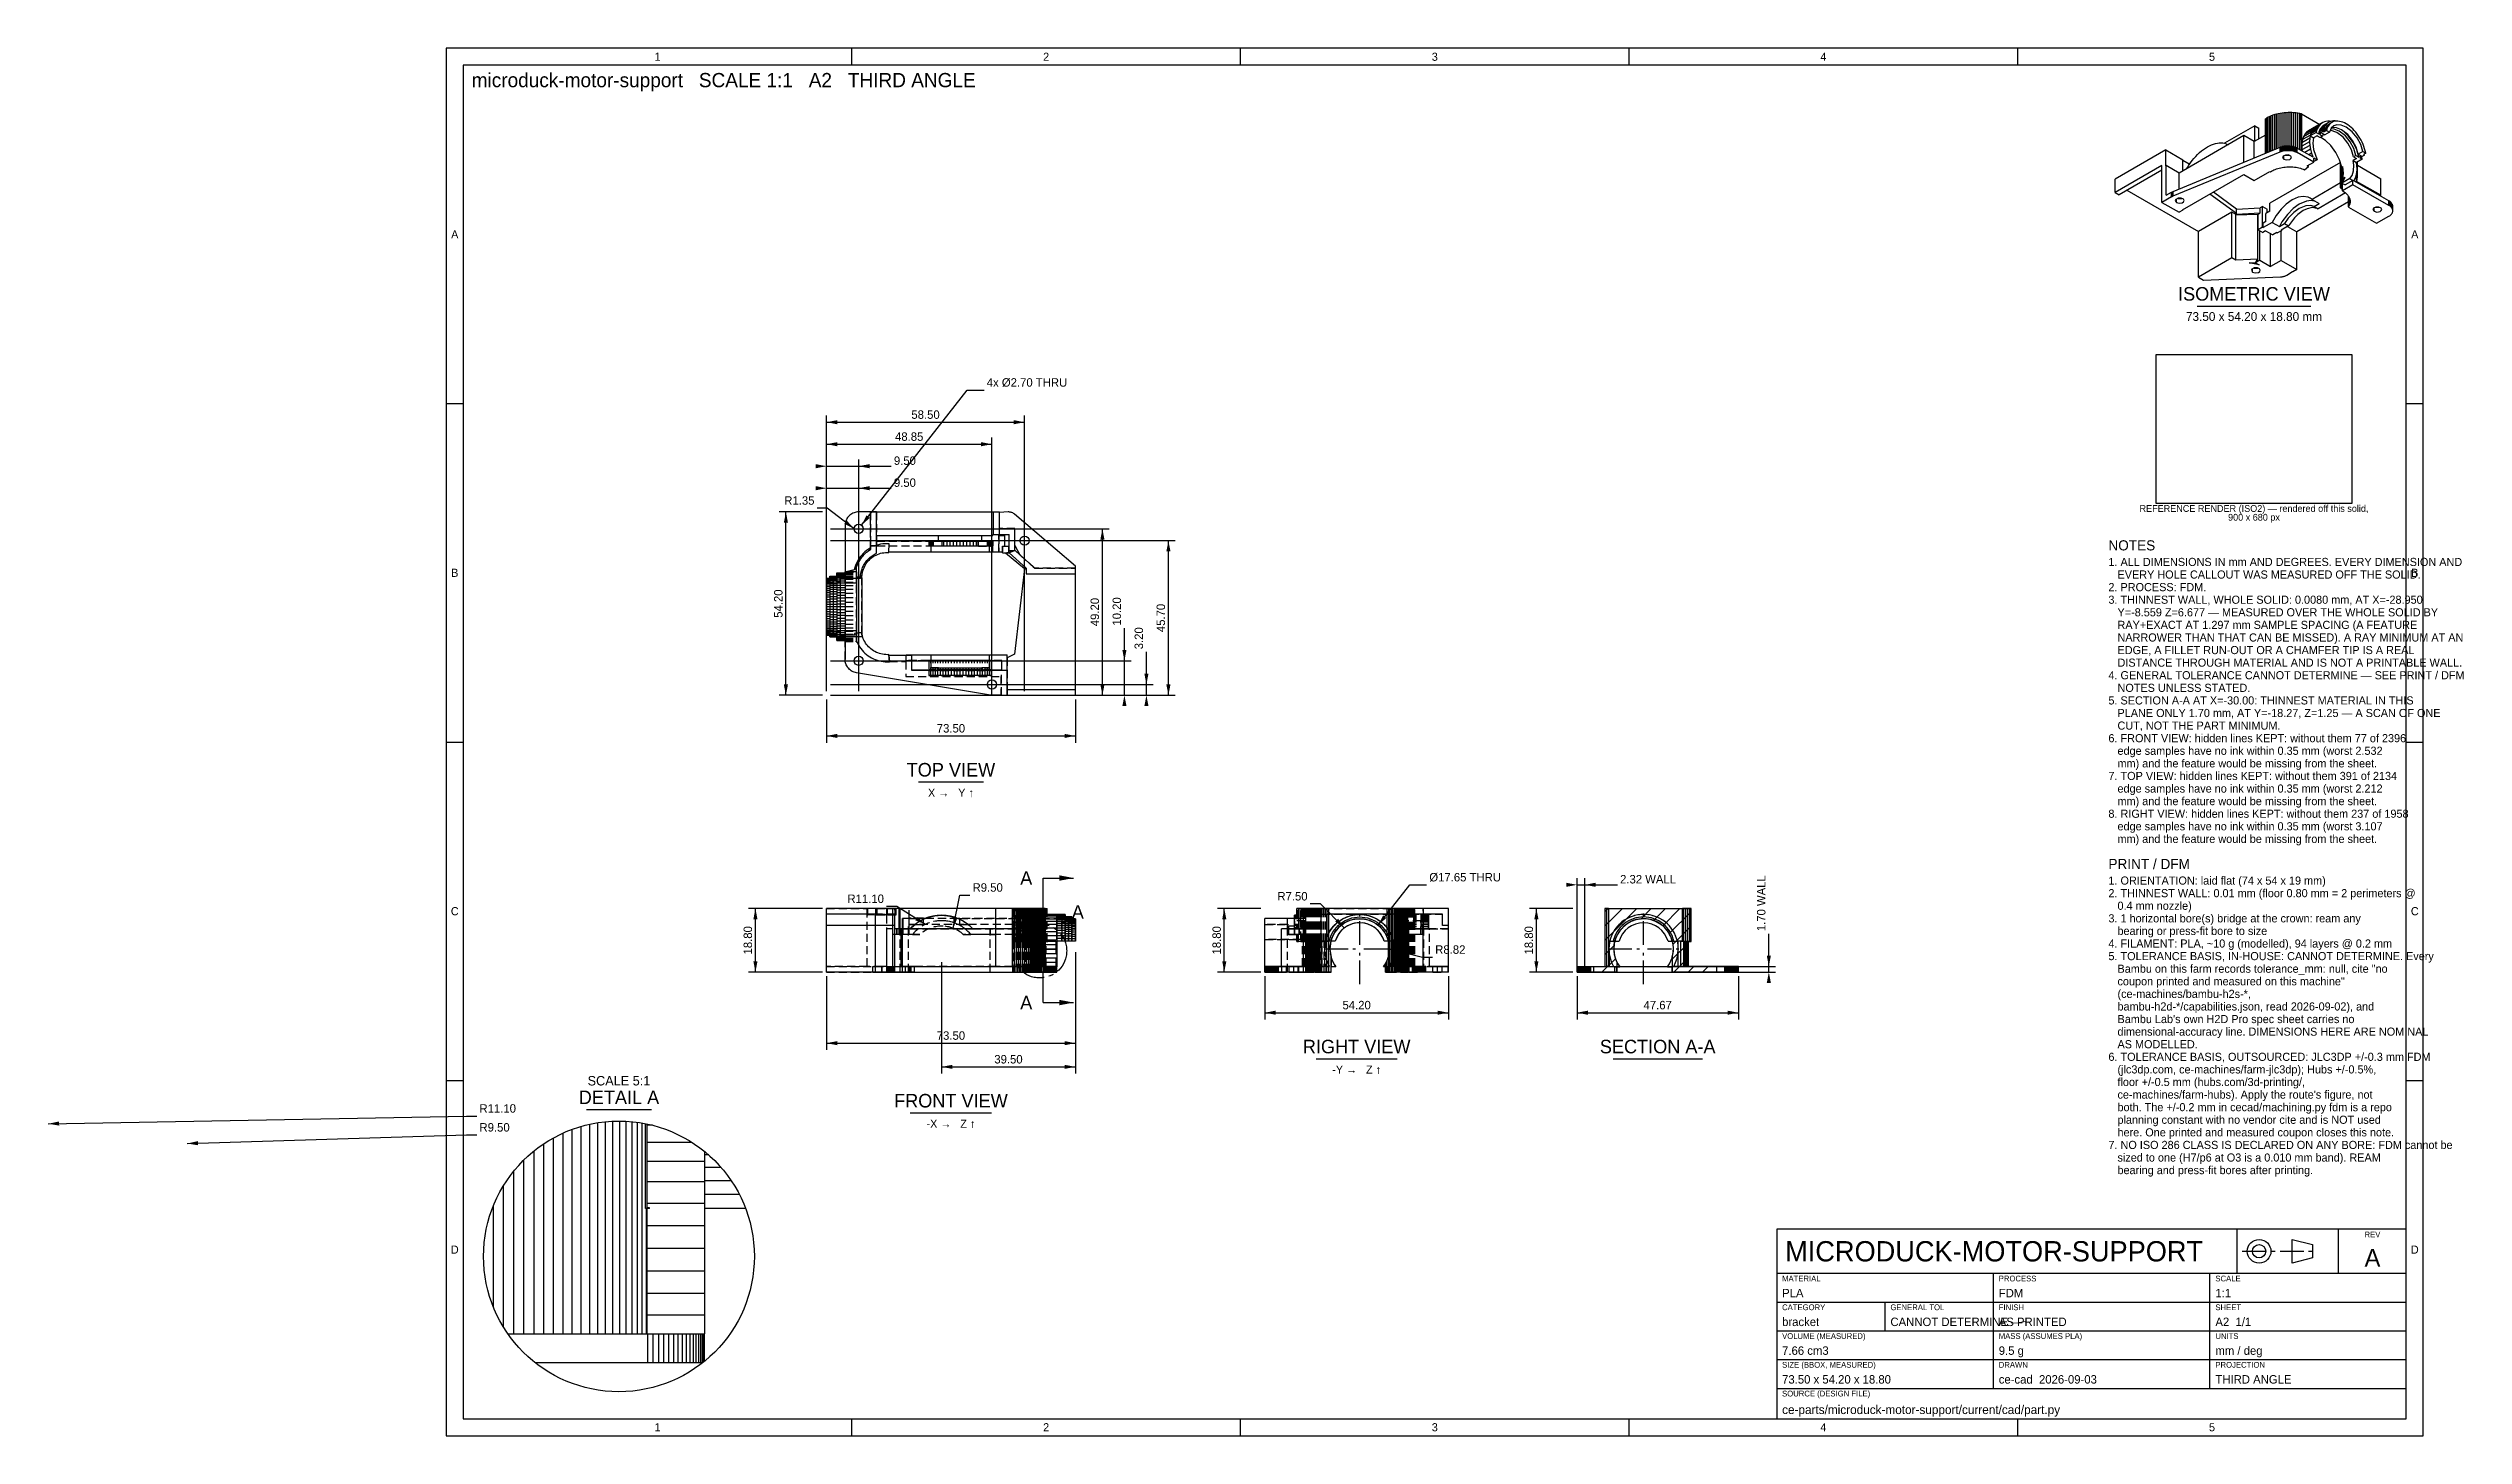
# Model space of a CAD drawing. Header units: millimetres. Extents: x -113 to 601, y 5 to 415.
import ezdxf
from ezdxf.enums import TextEntityAlignment as Align

# ---------------------------------------------------------------- set-up
doc = ezdxf.new("R2010")
doc.units = ezdxf.units.MM
for name, pattern in [('CENTER', [11.2, 7, -1.4, 1.4, -1.4]), ('HIDDEN', [3.6, 2.4, -1.2]), ('PHANTOM', [21, 11, -2, 2, -2, 2, -2])]:
    doc.linetypes.add(name, pattern=pattern)
for name, color, linetype in [('CENTER', 4, 'CENTER'), ('CUT', 1, 'PHANTOM'), ('CUTTHIN', 1, 'PHANTOM'), ('DIM', 3, 'CONTINUOUS'), ('FRAME', 7, 'CONTINUOUS'), ('HATCH', 5, 'CONTINUOUS'), ('HIDDEN', 8, 'HIDDEN'), ('SECTION', 7, 'CONTINUOUS'), ('TEXT', 3, 'CONTINUOUS'), ('TITLE', 7, 'CONTINUOUS'), ('VISIBLE', 7, 'CONTINUOUS')]:
    doc.layers.add(name, color=color, linetype=linetype)

msp = doc.modelspace()

# ---------------------------------------------------------------- texts
at = {"layer": 'TEXT'}
for s, height, p in [('microduck-motor-support   SCALE 1:1   A2   THIRD ANGLE', 4.2, (12.5, 403.5)), ('4x Ø2.70 THRU', 2.5, (164.650168, 315)), ('9.50', 2.5, (137.217457, 291.9)), ('9.50', 2.5, (137.217457, 285.4)), ('1. ALL DIMENSIONS IN mm AND DEGREES. EVERY DIMENSION AND', 2.4, (496, 262.010818)), ('NOTES', 3, (496, 266.610818)), ('2. PROCESS: FDM.', 2.4, (496, 254.570818)), ('   EVERY HOLE CALLOUT WAS MEASURED OFF THE SOLID.', 2.4, (496, 258.290818)), ('3. THINNEST WALL, WHOLE SOLID: 0.0080 mm, AT X=-28.950', 2.4, (496, 250.850818)), ('   Y=-8.559 Z=6.677 — MEASURED OVER THE WHOLE SOLID BY', 2.4, (496, 247.130818)), ('   RAY+EXACT AT 1.297 mm SAMPLE SPACING (A FEATURE', 2.4, (496, 243.410818)), ('   NARROWER THAN THAT CAN BE MISSED). A RAY MINIMUM AT AN', 2.4, (496, 239.690818)), ('   EDGE, A FILLET RUN-OUT OR A CHAMFER TIP IS A REAL', 2.4, (496, 235.970818)), ('4. GENERAL TOLERANCE CANNOT DETERMINE — SEE PRINT / DFM', 2.4, (496, 228.530818)), ('   DISTANCE THROUGH MATERIAL AND IS NOT A PRINTABLE WALL.', 2.4, (496, 232.250818)), ('5. SECTION A-A AT X=-30.00: THINNEST MATERIAL IN THIS', 2.4, (496, 221.090818)), ('   NOTES UNLESS STATED.', 2.4, (496, 224.810818)), ('   CUT, NOT THE PART MINIMUM.', 2.4, (496, 213.650818)), ('   PLANE ONLY 1.70 mm, AT Y=-18.27, Z=1.25 — A SCAN OF ONE', 2.4, (496, 217.370818)), ('6. FRONT VIEW: hidden lines KEPT: without them 77 of 2396', 2.4, (496, 209.930818)), ('   edge samples have no ink within 0.35 mm (worst 2.532', 2.4, (496, 206.210818)), ('7. TOP VIEW: hidden lines KEPT: without them 391 of 2134', 2.4, (496, 198.770818)), ('   mm) and the feature would be missing from the sheet.', 2.4, (496, 202.490818)), ('   edge samples have no ink within 0.35 mm (worst 2.212', 2.4, (496, 195.050818)), ('   mm) and the feature would be missing from the sheet.', 2.4, (496, 191.330818)), ('8. RIGHT VIEW: hidden lines KEPT: without them 237 of 1958', 2.4, (496, 187.610818)), ('   edge samples have no ink within 0.35 mm (worst 3.107', 2.4, (496, 183.890818)), ('   mm) and the feature would be missing from the sheet.', 2.4, (496, 180.170818)), ('Ø17.65 THRU', 2.5, (295.383756, 168.8)), ('PRINT / DFM', 3, (496, 172.450818)), ('R9.50', 2.5, (160.464418, 165.761967)), ('2.32 WALL', 2.5, (351.732543, 168.2)), ('2. THINNEST WALL: 0.01 mm (floor 0.80 mm = 2 perimeters @', 2.4, (496, 164.130818)), ('1. ORIENTATION: laid flat (74 x 54 x 19 mm)', 2.4, (496, 167.850818)), ('A', 4, (189.767457, 157.777)), ('3. 1 horizontal bore(s) bridge at the crown: ream any', 2.4, (496, 156.690818)), ('   0.4 mm nozzle)', 2.4, (496, 160.410818)), ('R8.82', 2.5, (297.127558, 147.410257)), ('4. FILAMENT: PLA, ~10 g (modelled), 94 layers @ 0.2 mm', 2.4, (496, 149.250818)), ('   bearing or press-fit bore to size', 2.4, (496, 152.970818)), ('5. TOLERANCE BASIS, IN-HOUSE: CANNOT DETERMINE. Every', 2.4, (496, 145.530818)), ('   Bambu on this farm records tolerance_mm: null, cite "no', 2.4, (496, 141.810818)), ('   coupon printed and measured on this machine"', 2.4, (496, 138.090818)), ('   (ce-machines/bambu-h2s-*,', 2.4, (496, 134.370818)), ('   bambu-h2d-*/capabilities.json, read 2026-09-02), and', 2.4, (496, 130.650818)), ("   Bambu Lab's own H2D Pro spec sheet carries no", 2.4, (496, 126.930818)), ('   AS MODELLED.', 2.4, (496, 119.490818)), ('   dimensional-accuracy line. DIMENSIONS HERE ARE NOMINAL', 2.4, (496, 123.210818)), ('6. TOLERANCE BASIS, OUTSOURCED: JLC3DP +/-0.3 mm FDM', 2.4, (496, 115.770818)), ('   (jlc3dp.com, ce-machines/farm-jlc3dp); Hubs +/-0.5%,', 2.4, (496, 112.050818)), ('   floor +/-0.5 mm (hubs.com/3d-printing/,', 2.4, (496, 108.330818)), ("   ce-machines/farm-hubs). Apply the route's figure, not", 2.4, (496, 104.610818)), ('R11.10', 2.5, (14.8, 100.457031)), ('   both. The +/-0.2 mm in cecad/machining.py fdm is a repo', 2.4, (496, 100.890818)), ('R9.50', 2.5, (14.8, 94.872299)), ('   planning constant with no vendor cite and is NOT used', 2.4, (496, 97.170818)), ('   here. One printed and measured coupon closes this note.', 2.4, (496, 93.450818)), ('7. NO ISO 286 CLASS IS DECLARED ON ANY BORE: FDM cannot be', 2.4, (496, 89.730818)), ('   sized to one (H7/p6 at O3 is a 0.010 mm band). REAM', 2.4, (496, 86.010818)), ('   bearing and press-fit bores after printing.', 2.4, (496, 82.290818)), ('PLA', 2.5, (399.6, 45.9)), ('FDM', 2.5, (463.6, 45.9)), ('1:1', 2.5, (527.6, 45.9)), ('bracket', 2.5, (399.6, 37.4)), ('CANNOT DETERMINE —~', 2.5, (431.6, 37.4)), ('AS PRINTED', 2.5, (463.6, 37.4)), ('A2  1/1', 2.5, (527.6, 37.4)), ('7.66 cm3', 2.5, (399.6, 28.9)), ('9.5 g', 2.5, (463.6, 28.9)), ('mm / deg', 2.5, (527.6, 28.9)), ('73.50 x 54.20 x 18.80', 2.5, (399.6, 20.4)), ('ce-cad  2026-09-03', 2.5, (463.6, 20.4)), ('THIRD ANGLE', 2.5, (527.6, 20.4)), ('ce-parts/microduck-motor-support/current/cad/part.py', 2.6, (399.6, 11.4))]:
    msp.add_text(s, height=height, dxfattribs=at).set_placement(p)
for s, height, p in [('ISOMETRIC VIEW', 4, (539, 340.433041)), ('73.50 x 54.20 x 18.80 mm', 2.6, (539, 334.433041)), ('58.50', 2.5, (146.567457, 305.5)), ('48.85', 2.5, (141.742457, 299)), ('REFERENCE RENDER (ISO2) — rendered off this solid,', 2, (539, 278.010818)), ('900 x 680 px', 2, (539, 275.410818)), ('73.50', 2.5, (154.067457, 212.8)), ('TOP VIEW', 4, (154.067457, 199.8)), ('X →   Y ↑', 2.4, (154.067457, 193.8)), ('54.20', 2.5, (273.917457, 131)), ('47.67', 2.5, (362.85, 131)), ('73.50', 2.5, (154.067457, 122)), ('RIGHT VIEW', 4, (273.917457, 118)), ('SECTION A-A', 4, (362.85, 118)), ('39.50', 2.5, (171.067457, 115)), ('-Y →   Z ↑', 2.4, (273.917457, 112)), ('SCALE 5:1', 2.8, (56, 108.5)), ('DETAIL A', 4, (56, 103)), ('FRONT VIEW', 4, (154.067457, 102)), ('-X →   Z ↑', 2.4, (154.067457, 96)), ('A', 5.2, (574, 55))]:
    msp.add_text(s, height=height, dxfattribs=at).set_placement(p, align=Align.CENTER)
for s, p in [('R1.35', (113.754607, 280.114475)), ('R11.10', (134.282711, 162.430869)), ('R7.50', (259.431266, 163.16599))]:
    msp.add_text(s, height=2.5, dxfattribs=at).set_placement(p, align=Align.RIGHT)
for s, p in [('54.20', (104.317457, 250.9)), ('49.20', (197.817457, 248.4)), ('45.70', (217.317457, 246.65)), ('18.80', (95.317457, 151.4)), ('18.80', (233.817457, 151.4)), ('18.80', (326.017457, 151.4))]:
    msp.add_text(s, height=2.5, rotation=90, dxfattribs=at).set_placement(p, align=Align.CENTER)
for s, p in [('10.20', (204.317457, 244.4)), ('3.20', (210.817457, 237.4)), ('1.70 WALL', (394.682543, 154.1))]:
    msp.add_text(s, height=2.5, rotation=90, dxfattribs=at).set_placement(p)
for p in [(176.317457, 169.8), (176.317457, 133)]:
    msp.add_text('A', height=4, dxfattribs=at).set_placement(p, align=Align.MIDDLE_CENTER)
msp.add_text('MICRODUCK-MOTOR-SUPPORT', height=6, dxfattribs=at).set_placement((400.5, 59.5), align=Align.MIDDLE_LEFT)
at = {"layer": 'TITLE'}
for s, p in [('1', (67.4, 412.5)), ('2', (182.2, 412.5)), ('3', (297, 412.5)), ('4', (411.8, 412.5)), ('5', (526.6, 412.5)), ('A', (7.5, 360)), ('A', (586.5, 360)), ('B', (7.5, 260)), ('B', (586.5, 260)), ('C', (7.5, 160)), ('C', (586.5, 160)), ('D', (7.5, 60)), ('D', (586.5, 60)), ('1', (67.4, 7.5)), ('2', (182.2, 7.5)), ('3', (297, 7.5)), ('4', (411.8, 7.5)), ('5', (526.6, 7.5))]:
    msp.add_text(s, height=2.4, dxfattribs=at).set_placement(p, align=Align.MIDDLE_CENTER)
msp.add_text('REV', height=1.7, dxfattribs=at).set_placement((574, 63.6), align=Align.CENTER)
for s, p in [('MATERIAL', (399.6, 50.6)), ('PROCESS', (463.6, 50.6)), ('SCALE', (527.6, 50.6)), ('CATEGORY', (399.6, 42.1)), ('GENERAL TOL', (431.6, 42.1)), ('FINISH', (463.6, 42.1)), ('SHEET', (527.6, 42.1)), ('VOLUME (MEASURED)', (399.6, 33.6)), ('MASS (ASSUMES PLA)', (463.6, 33.6)), ('UNITS', (527.6, 33.6)), ('SIZE (BBOX, MEASURED)', (399.6, 25.1)), ('DRAWN', (463.6, 25.1)), ('PROJECTION', (527.6, 25.1)), ('SOURCE (DESIGN FILE)', (399.6, 16.6))]:
    msp.add_text(s, height=1.7, dxfattribs=at).set_placement(p)

# ---------------------------------------------------------------- linework, layer by layer
at = {"layer": 'CENTER'}
for p, q in [((123.867457, 273), (126.344957, 273)), ((126.817457, 273.4725), (126.817457, 275.95)), ((126.817457, 270.05), (126.817457, 272.5275)), ((127.289957, 273), (129.767457, 273)), ((175.817457, 269.9725), (175.817457, 272.45)), ((172.867457, 269.5), (175.344957, 269.5)), ((175.817457, 266.55), (175.817457, 269.0275)), ((176.289957, 269.5), (178.767457, 269.5)), ((126.817457, 234.4725), (126.817457, 236.95)), ((123.867457, 234), (126.344957, 234)), ((126.817457, 231.05), (126.817457, 233.5275)), ((127.289957, 234), (129.767457, 234)), ((166.167457, 227.4725), (166.167457, 229.95)), ((163.217457, 227), (165.694957, 227)), ((166.167457, 224.05), (166.167457, 226.5275)), ((166.639957, 227), (169.117457, 227)), ((274.817457, 150.1), (274.817457, 159.325)), ((358.682543, 150.1), (358.682543, 159.325)), ((264.392457, 148.9), (273.617457, 148.9)), ((274.817457, 138.475), (274.817457, 147.7)), ((276.017457, 148.9), (285.242457, 148.9)), ((348.257543, 148.9), (357.482543, 148.9)), ((358.682543, 138.475), (358.682543, 147.7)), ((359.882543, 148.9), (369.107543, 148.9)), ((535.5, 59.5), (557.75, 59.5))]:
    msp.add_line(p, q, dxfattribs=at)
msp.add_circle((180.267457, 148.277), 8, dxfattribs=at)
at = {"layer": 'CUT'}
for p, q in [((181.317457, 159.496), (181.317457, 169.8)), ((181.317457, 169.8), (190.317457, 169.8)), ((181.317457, 133), (181.317457, 143.304)), ((181.317457, 133), (190.317457, 133))]:
    msp.add_line(p, q, dxfattribs=at)
for points in [[(190.317457, 169.8), (186.117457, 170.598), (186.117457, 169.002)], [(190.317457, 133), (186.117457, 133.798), (186.117457, 132.202)]]:
    msp.add_solid(points, dxfattribs=at)
at = {"layer": 'CUTTHIN'}
msp.add_line((181.317457, 143.304), (181.317457, 159.496), dxfattribs=at)
at = {"layer": 'DIM'}
for p, q in [((127.6486, 274.063815), (158.850168, 314)), ((158.850168, 314), (163.850168, 314)), ((117.317457, 225), (117.317457, 306.5)), ((117.317457, 304.5), (175.817457, 304.5)), ((117.317457, 225), (117.317457, 300)), ((166.167457, 225), (166.167457, 300)), ((175.817457, 225), (175.817457, 306.5)), ((117.317457, 298), (166.167457, 298)), ((117.317457, 225), (117.317457, 293.5)), ((126.817457, 225), (126.817457, 293.5)), ((117.317457, 291.5), (126.817457, 291.5)), ((117.317457, 225), (117.317457, 287)), ((126.817457, 291.5), (136.417457, 291.5)), ((126.817457, 225), (126.817457, 287)), ((117.554607, 279.114475), (114.554607, 279.114475)), ((117.317457, 285), (126.817457, 285)), ((125.467457, 273), (117.554607, 279.114475)), ((126.817457, 285), (136.417457, 285)), ((116.117457, 278), (103.317457, 278)), ((105.317457, 223.8), (105.317457, 278)), ((118.517457, 273), (200.817457, 273)), ((198.817457, 223.8), (198.817457, 273)), ((118.517457, 269.5), (220.317457, 269.5)), ((218.317457, 223.8), (218.317457, 269.5)), ((205.317457, 234), (205.317457, 243.6)), ((211.817457, 227), (211.817457, 236.6)), ((118.517457, 234), (207.317457, 234)), ((205.317457, 223.8), (205.317457, 234)), ((116.117457, 223.8), (103.317457, 223.8)), ((117.317457, 222.6), (117.317457, 209.8)), ((118.517457, 227), (213.817457, 227)), ((118.517457, 223.8), (200.817457, 223.8)), ((118.517457, 223.8), (207.317457, 223.8)), ((118.517457, 223.8), (213.817457, 223.8)), ((118.517457, 223.8), (220.317457, 223.8)), ((190.817457, 222.6), (190.817457, 209.8)), ((211.817457, 223.8), (211.817457, 227)), ((117.317457, 211.8), (190.817457, 211.8)), ((154.756571, 154.945648), (156.664418, 164.761967)), ((156.664418, 164.761967), (159.664418, 164.761967)), ((280.25067, 155.854195), (289.583756, 167.8)), ((289.583756, 167.8), (294.583756, 167.8)), ((339.017457, 143.356668), (339.017457, 169.8)), ((339.017457, 167.8), (341.332543, 167.8)), ((341.332543, 143.356668), (341.332543, 169.8)), ((341.332543, 167.8), (350.932543, 167.8)), ((116.117457, 160.8), (94.317457, 160.8)), ((96.317457, 142), (96.317457, 160.8)), ((138.082711, 161.430869), (135.082711, 161.430869)), ((146.553058, 156.115493), (138.082711, 161.430869)), ((245.617457, 160.8), (232.817457, 160.8)), ((234.817457, 142), (234.817457, 160.8)), ((263.231266, 162.16599), (260.231266, 162.16599)), ((270.275982, 155.068668), (263.231266, 162.16599)), ((337.817457, 160.8), (325.017457, 160.8)), ((327.017457, 142), (327.017457, 160.8)), ((395.682543, 143.7), (395.682543, 153.3)), ((151.317457, 144.9), (151.317457, 112)), ((190.817457, 147.9), (190.817457, 112)), ((283.642457, 148.9), (293.327558, 146.410257)), ((293.327558, 146.410257), (296.327558, 146.410257)), ((341.60769, 143.7), (397.682543, 143.7)), ((395.682543, 142), (395.682543, 143.7)), ((116.117457, 142), (94.317457, 142)), ((117.317457, 140.8), (117.317457, 119)), ((190.817457, 140.8), (190.817457, 119)), ((245.617457, 142), (232.817457, 142)), ((246.817457, 140.8), (246.817457, 128)), ((301.017457, 140.8), (301.017457, 128)), ((337.817457, 142), (325.017457, 142)), ((339.017457, 140.8), (339.017457, 128)), ((341.60769, 142), (397.682543, 142)), ((386.682543, 140.8), (386.682543, 128)), ((246.817457, 130), (301.017457, 130)), ((339.017457, 130), (386.682543, 130)), ((117.317457, 121), (190.817457, 121)), ((151.317457, 114), (190.817457, 114)), ((-112.571996, 97.192463), (11, 99.457031)), ((-71.554434, 91.34324), (11, 93.872299)), ((11, 99.457031), (14, 99.457031)), ((11, 93.872299), (14, 93.872299))]:
    msp.add_line(p, q, dxfattribs=at)
for points in [[(117.317457, 304.5), (120.517457, 303.892), (120.517457, 305.108)], [(175.817457, 304.5), (172.617457, 305.108), (172.617457, 303.892)], [(117.317457, 298), (120.517457, 297.392), (120.517457, 298.608)], [(166.167457, 298), (162.967457, 298.608), (162.967457, 297.392)], [(117.317457, 291.5), (114.117457, 292.108), (114.117457, 290.892)], [(117.317457, 285), (114.117457, 285.608), (114.117457, 284.392)], [(126.817457, 291.5), (130.017457, 290.892), (130.017457, 292.108)], [(126.817457, 285), (130.017457, 284.392), (130.017457, 285.608)], [(105.317457, 278), (104.709457, 274.8), (105.925457, 274.8)], [(125.467457, 273), (123.307106, 275.437733), (122.563585, 274.475531)], [(127.6486, 274.063815), (130.097828, 276.211127), (129.139607, 276.959771)], [(198.817457, 273), (198.209457, 269.8), (199.425457, 269.8)], [(218.317457, 269.5), (217.709457, 266.3), (218.925457, 266.3)], [(205.317457, 234), (205.925457, 237.2), (204.709457, 237.2)], [(211.817457, 227), (212.425457, 230.2), (211.209457, 230.2)], [(105.317457, 223.8), (105.925457, 227), (104.709457, 227)], [(198.817457, 223.8), (199.425457, 227), (198.209457, 227)], [(205.317457, 223.8), (204.709457, 220.6), (205.925457, 220.6)], [(211.817457, 223.8), (211.209457, 220.6), (212.425457, 220.6)], [(218.317457, 223.8), (218.925457, 227), (217.709457, 227)], [(117.317457, 211.8), (120.517457, 211.192), (120.517457, 212.408)], [(190.817457, 211.8), (187.617457, 212.408), (187.617457, 211.192)], [(339.017457, 167.8), (335.817457, 168.408), (335.817457, 167.192)], [(341.332543, 167.8), (344.532543, 167.192), (344.532543, 168.408)], [(96.317457, 160.8), (95.709457, 157.6), (96.925457, 157.6)], [(146.553058, 156.115493), (144.165722, 158.33141), (143.519372, 157.301416)], [(154.756571, 154.945648), (155.963914, 157.970873), (154.77025, 158.202867)], [(234.817457, 160.8), (234.209457, 157.6), (235.425457, 157.6)], [(270.275982, 155.068668), (268.45319, 157.76813), (267.590156, 156.911493)], [(280.25067, 155.854195), (282.699897, 158.001507), (281.741676, 158.750151)], [(327.017457, 160.8), (326.409457, 157.6), (327.625457, 157.6)], [(96.317457, 142), (96.925457, 145.2), (95.709457, 145.2)], [(234.817457, 142), (235.425457, 145.2), (234.209457, 145.2)], [(283.642457, 148.9), (286.590313, 147.514428), (286.893066, 148.692136)], [(327.017457, 142), (327.625457, 145.2), (326.409457, 145.2)], [(395.682543, 143.7), (396.290543, 146.9), (395.074543, 146.9)], [(395.682543, 142), (395.074543, 138.8), (396.290543, 138.8)], [(246.817457, 130), (250.017457, 129.392), (250.017457, 130.608)], [(301.017457, 130), (297.817457, 130.608), (297.817457, 129.392)], [(339.017457, 130), (342.217457, 129.392), (342.217457, 130.608)], [(386.682543, 130), (383.482543, 130.608), (383.482543, 129.392)], [(117.317457, 121), (120.517457, 120.392), (120.517457, 121.608)], [(190.817457, 121), (187.617457, 121.608), (187.617457, 120.392)], [(151.317457, 114), (154.517457, 113.392), (154.517457, 114.608)], [(190.817457, 114), (187.617457, 114.608), (187.617457, 113.392)], [(-112.571996, 97.192463), (-109.361393, 96.643198), (-109.383674, 97.858994)], [(-71.554434, 91.34324), (-68.337317, 90.833511), (-68.374552, 92.048941)]]:
    msp.add_solid(points, dxfattribs=at)
at = {"layer": 'FRAME'}
for p, q in [((584, 410), (10, 410)), ((10, 410), (10, 10)), ((584, 10), (584, 410)), ((584, 66), (398, 66)), ((398, 66), (398, 10)), ((584, 10), (584, 66)), ((10, 10), (584, 10)), ((398, 10), (584, 10))]:
    msp.add_line(p, q, dxfattribs=at)
at = {"layer": 'HATCH'}
for p, q in [((347.236193, 151.330058), (356.706134, 160.8)), ((347.236193, 155.572699), (352.463494, 160.8)), ((347.236193, 159.81534), (348.220853, 160.8)), ((357.831887, 157.683113), (360.948775, 160.8)), ((361.614758, 157.223342), (365.191416, 160.8)), ((364.321468, 155.687412), (369.434056, 160.8)), ((366.274596, 153.397899), (372.735539, 159.858842)), ((367.140543, 145.778564), (371.913991, 150.552012)), ((367.398567, 150.279229), (372.735539, 155.616201)), ((372.361978, 151), (372.735539, 151.37356)), ((346.391416, 142), (350.359659, 145.968244)), ((347.236193, 147.087418), (349.899088, 149.750313)), ((367.604619, 142), (371.913991, 146.309372)), ((371.84726, 142), (373.54726, 143.7)), ((376.0899, 142), (377.7899, 143.7)), ((383.032543, 142.592642), (384.1399, 143.7)), ((341.332541, 142), (341.332543, 142.000001)), ((350.634056, 142), (350.902, 142.267943)), ((380.332541, 142), (380.332543, 142.000001)), ((386.682541, 142), (386.682543, 142.000001))]:
    msp.add_line(p, q, dxfattribs=at)
at = {"layer": 'HIDDEN'}
for p, q in [((122.817457, 274), (122.817457, 258.88914)), ((130.353457, 278), (126.817457, 278)), ((130.353457, 278), (130.353457, 267.353822)), ((130.353457, 266.87), (130.353457, 278)), ((130.357457, 278), (130.353457, 278)), ((130.357457, 267.355938), (130.357457, 278)), ((130.357457, 278), (168.387457, 278)), ((130.357457, 267.355938), (130.357457, 278)), ((132.127457, 278), (132.127457, 271)), ((166.617457, 271.3), (168.217457, 271.3)), ((168.217457, 266.2), (168.217457, 271.3)), ((168.217457, 271.3), (168.387457, 271.3)), ((168.387457, 271.3), (168.387457, 278)), ((168.387457, 273.07), (168.387457, 277.855128)), ((168.387457, 271.3), (168.387457, 273.07)), ((172.987457, 273.07), (168.387457, 273.07)), ((168.387457, 273.07), (172.987457, 273.07)), ((168.387457, 271.3), (171.227457, 271.3)), ((172.987457, 268.098539), (172.987457, 273.07)), ((172.987457, 266.6), (172.987457, 273.07)), ((126.918534, 264.213969), (126.572294, 263.662551)), ((126.918534, 264.213969), (126.572294, 263.662551)), ((127.300096, 264.741562), (126.918534, 264.213969)), ((127.300096, 264.741562), (126.918534, 264.213969)), ((127.349457, 264.087), (127.114457, 263.736)), ((127.114457, 263.736), (127.349457, 264.087)), ((127.715348, 265.243069), (127.300096, 264.741562)), ((127.715348, 265.243069), (127.300096, 264.741562)), ((127.599457, 264.428), (127.349457, 264.087)), ((127.349457, 264.087), (127.599457, 264.428)), ((127.864457, 264.758), (127.599457, 264.428)), ((127.599457, 264.428), (127.864457, 264.758)), ((128.162511, 265.716344), (127.715348, 265.243069)), ((128.162511, 265.716344), (127.715348, 265.243069)), ((128.143457, 265.076), (127.864457, 264.758)), ((127.864457, 264.758), (128.143457, 265.076)), ((128.435457, 265.382), (128.143457, 265.076)), ((128.143457, 265.076), (128.435457, 265.382)), ((128.63967, 266.15936), (128.162511, 265.716344)), ((128.63967, 266.15936), (128.162511, 265.716344)), ((128.741457, 265.674), (128.435457, 265.382)), ((128.435457, 265.382), (128.741457, 265.674)), ((129.144782, 266.57022), (128.63967, 266.15936)), ((129.144782, 266.57022), (128.63967, 266.15936)), ((129.059457, 265.953), (128.741457, 265.674)), ((128.741457, 265.674), (129.059457, 265.953)), ((129.389457, 266.218), (129.059457, 265.953)), ((129.059457, 265.953), (129.389457, 266.218)), ((129.675684, 266.947164), (129.144782, 266.57022)), ((129.675684, 266.947164), (129.144782, 266.57022)), ((129.730457, 266.468), (129.389457, 266.218)), ((129.389457, 266.218), (129.730457, 266.468)), ((130.230103, 267.288578), (129.675684, 266.947164)), ((130.230103, 267.288578), (129.675684, 266.947164)), ((130.353457, 266.87), (129.730457, 266.468)), ((129.730457, 266.468), (130.353457, 266.87)), ((130.417457, 267.387673), (130.230103, 267.288578)), ((130.353457, 267.353822), (130.230103, 267.288578)), ((130.353457, 267.353822), (130.357457, 267.355938)), ((130.353457, 267.353822), (130.353457, 266.87)), ((130.417457, 267.387673), (130.357457, 267.355938)), ((130.417457, 267.387673), (130.417457, 267.95)), ((130.417457, 267.387673), (130.417457, 267.95)), ((131.644578, 267.95), (130.417457, 267.95)), ((130.417457, 267.95), (131.644578, 267.95)), ((132.010276, 268.08582), (131.644578, 267.95)), ((132.010276, 268.08582), (131.644578, 267.95)), ((132.634168, 268.272107), (132.010276, 268.08582)), ((132.217457, 268.147682), (132.010276, 268.08582)), ((132.127457, 271), (132.127457, 268.120809)), ((132.127457, 271), (166.417457, 271)), ((132.127457, 269.3), (132.217457, 269.3)), ((132.127457, 269.3), (132.127457, 268.120809)), ((132.127457, 269.3), (132.127457, 268.120809)), ((132.127457, 269.3), (147.587813, 269.3)), ((132.217457, 268.147682), (132.127457, 268.120809)), ((132.127457, 265.9), (132.127457, 268.120809)), ((132.217457, 268.147682), (132.217457, 269.3)), ((132.217457, 268.147682), (132.217457, 269.3)), ((151.457457, 269.3), (132.217457, 269.3)), ((132.634168, 268.272107), (132.217457, 268.147682)), ((132.634168, 268.272107), (132.217457, 268.147682)), ((132.217457, 267.95), (132.217457, 268.147682)), ((132.217457, 267.95), (132.217457, 268.147682)), ((132.217457, 267.95), (135.817777, 267.95)), ((132.217457, 267.95), (135.817777, 267.95)), ((135.680168, 265.982096), (135.695405, 266.2)), ((135.695405, 266.2), (135.861534, 268.575762)), ((135.695405, 266.2), (166.417457, 266.2)), ((135.817777, 267.95), (135.861534, 268.575762)), ((135.817777, 267.95), (135.861534, 268.575762)), ((135.817777, 267.95), (135.861534, 268.575762)), ((135.817777, 267.95), (135.861534, 268.575762)), ((135.817777, 267.95), (147.587813, 267.95)), ((135.817777, 267.95), (166.417457, 267.95)), ((147.587813, 269.3), (147.587813, 267.95)), ((147.870183, 269.3), (147.587813, 269.3)), ((147.587813, 267.95), (147.870183, 267.95)), ((147.870183, 267.95), (147.870183, 269.3)), ((148.601375, 269.3), (147.870183, 269.3)), ((147.870183, 267.95), (148.601375, 267.95)), ((148.21107, 269.3), (156.817457, 269.3)), ((148.601375, 267.95), (148.601375, 269.3)), ((148.889495, 269.3), (148.601375, 269.3)), ((148.601375, 267.95), (148.889495, 267.95)), ((148.889495, 267.95), (148.889495, 269.3)), ((148.889495, 269.3), (151.457457, 269.3)), ((148.889495, 267.95), (151.457457, 267.95)), ((151.457457, 267.95), (151.457457, 269.3)), ((151.457457, 267.95), (151.457457, 269.3)), ((151.457457, 267.95), (151.908764, 267.95)), ((151.908764, 269.3), (151.908764, 267.95)), ((151.908764, 269.3), (161.726151, 269.3)), ((151.978893, 269.3), (151.908764, 269.3)), ((151.908764, 267.95), (151.978893, 267.95)), ((152.910658, 269.3), (151.978893, 269.3)), ((151.978893, 267.95), (151.978893, 269.3)), ((151.978893, 267.95), (152.910658, 267.95)), ((153.866285, 269.3), (152.910658, 269.3)), ((152.910658, 267.95), (152.910658, 269.3)), ((152.910658, 267.95), (153.866285, 267.95)), ((154.839937, 269.3), (153.866285, 269.3)), ((153.866285, 267.95), (153.866285, 269.3)), ((153.866285, 267.95), (154.839937, 267.95)), ((155.825669, 269.3), (154.839937, 269.3)), ((154.839937, 267.95), (154.839937, 269.3)), ((154.839937, 267.95), (155.825669, 267.95)), ((156.817457, 269.3), (155.825669, 269.3)), ((155.825669, 267.95), (155.825669, 269.3)), ((155.825669, 267.95), (156.817457, 267.95)), ((156.817457, 269.3), (165.423845, 269.3)), ((157.809246, 269.3), (156.817457, 269.3)), ((156.817457, 267.95), (156.817457, 269.3)), ((156.817457, 267.95), (157.809246, 267.95)), ((158.794978, 269.3), (157.809246, 269.3)), ((157.809246, 267.95), (157.809246, 269.3)), ((157.809246, 267.95), (158.794978, 267.95)), ((159.76863, 269.3), (158.794978, 269.3)), ((158.794978, 267.95), (158.794978, 269.3)), ((158.794978, 267.95), (159.76863, 267.95)), ((160.724257, 269.3), (159.76863, 269.3)), ((159.76863, 267.95), (159.76863, 269.3)), ((159.76863, 267.95), (160.724257, 267.95)), ((161.656022, 269.3), (160.724257, 269.3)), ((160.724257, 267.95), (160.724257, 269.3)), ((160.724257, 267.95), (161.656022, 267.95)), ((161.656022, 267.95), (161.656022, 269.3)), ((161.726151, 269.3), (161.656022, 269.3)), ((161.656022, 267.95), (161.726151, 267.95)), ((161.726151, 267.95), (161.726151, 269.3)), ((161.726151, 267.95), (162.177457, 267.95)), ((162.177457, 267.95), (162.177457, 269.3)), ((162.177457, 267.87), (162.177457, 269.3)), ((162.177457, 269.3), (164.74542, 269.3)), ((166.417457, 269.3), (162.177457, 269.3)), ((162.177457, 267.87), (162.177457, 267.95)), ((162.177457, 267.95), (166.417457, 267.95)), ((162.177457, 267.87), (166.417457, 267.87)), ((162.177457, 267.87), (166.417457, 267.87)), ((164.74542, 269.3), (164.74542, 267.95)), ((165.03354, 269.3), (164.74542, 269.3)), ((164.74542, 267.95), (166.417457, 267.95)), ((164.74542, 267.95), (165.03354, 267.95)), ((165.03354, 267.95), (165.03354, 269.3)), ((165.764732, 269.3), (165.03354, 269.3)), ((165.03354, 267.95), (165.764732, 267.95)), ((165.764732, 267.95), (165.764732, 269.3)), ((166.047102, 269.3), (165.764732, 269.3)), ((165.764732, 267.95), (166.047102, 267.95)), ((166.047102, 269.3), (166.417457, 269.3)), ((166.047102, 267.95), (166.047102, 269.3)), ((166.047102, 267.95), (166.417457, 267.95)), ((166.417457, 269.3), (166.417457, 267.95)), ((166.417457, 267.87), (166.417457, 269.3)), ((166.417457, 266.2), (166.417457, 267.95)), ((166.417457, 267.87), (166.417457, 267.95)), ((166.417457, 267.87), (166.417457, 267.95)), ((166.417457, 266.2), (166.417457, 267.87)), ((166.417457, 266.2), (168.217457, 266.2)), ((168.217457, 271), (168.217457, 266.2)), ((168.217457, 266.2), (169.317457, 266.2)), ((169.317457, 267.9), (170.017457, 267.9)), ((169.317457, 267.9), (169.317457, 266.2)), ((169.317457, 265.9), (169.317457, 267.9)), ((169.317457, 267.9), (171.217457, 267.9)), ((169.317457, 265.9), (170.545306, 265.9)), ((171.217457, 265.9), (170.545306, 265.9)), ((171.217457, 266.090323), (171.217457, 267.9)), ((171.217457, 265.9), (171.217457, 266.090323)), ((173.017457, 266.6), (178.717457, 261.5)), ((174.449841, 265.318394), (178.717457, 261.5)), ((174.463652, 265.292137), (178.767457, 261.4)), ((174.463652, 265.292137), (178.662969, 261.494494)), ((117.317457, 258.456719), (117.317457, 258.260016)), ((117.317457, 258.260016), (118.317457, 258.260016)), ((117.317457, 258.260016), (117.317457, 258.005535)), ((117.317457, 258.005535), (118.317457, 258.005535)), ((117.317457, 258.005535), (117.317457, 257.695056)), ((117.317457, 257.695056), (117.317457, 257.330749)), ((117.317457, 257.695056), (118.317457, 257.695056)), ((117.317457, 257.330749), (117.317457, 256.915164)), ((117.317457, 257.330749), (118.317457, 257.330749)), ((117.317457, 256.915164), (117.317457, 256.451208)), ((117.317457, 256.915164), (118.317457, 256.915164)), ((118.317457, 258.969732), (118.317457, 258.76903)), ((118.317457, 258.76903), (118.317457, 258.505807)), ((118.317457, 258.76903), (120.317457, 258.76903)), ((118.317457, 258.505807), (118.317457, 258.181938)), ((118.317457, 258.505807), (120.317457, 258.505807)), ((118.317457, 258.456719), (118.317457, 258.260016)), ((118.317457, 258.260016), (118.317457, 258.005535)), ((118.317457, 258.181938), (118.317457, 257.799734)), ((118.317457, 258.181938), (120.317457, 258.181938)), ((118.317457, 258.005535), (118.317457, 257.695056)), ((118.317457, 257.799734), (118.317457, 257.36192)), ((118.317457, 257.799734), (120.317457, 257.799734)), ((118.317457, 257.695056), (118.317457, 257.330749)), ((118.317457, 257.36192), (118.317457, 256.871616)), ((118.317457, 257.36192), (120.317457, 257.36192)), ((118.317457, 257.330749), (118.317457, 256.915164)), ((118.317457, 256.915164), (118.317457, 256.451208)), ((118.317457, 256.871616), (118.317457, 256.332319)), ((118.317457, 256.871616), (120.317457, 256.871616)), ((119.317457, 258.546381), (119.317457, 250)), ((120.317457, 259.993749), (120.317457, 259.765424)), ((120.317457, 259.765424), (120.317457, 259.468173)), ((120.317457, 259.765424), (122.817457, 259.765424)), ((120.317457, 259.468173), (120.317457, 259.104095)), ((120.317457, 259.468173), (122.817457, 259.468173)), ((120.317457, 259.104095), (120.317457, 258.67576)), ((120.317457, 259.104095), (122.817457, 259.104095)), ((120.317457, 258.969732), (120.317457, 258.76903)), ((120.317457, 258.76903), (120.317457, 258.505807)), ((120.317457, 258.67576), (120.317457, 258.186192)), ((120.317457, 258.67576), (122.817457, 258.67576)), ((120.317457, 258.546381), (120.317457, 250)), ((120.317457, 258.505807), (120.317457, 258.181938)), ((120.317457, 258.186192), (120.317457, 257.638844)), ((120.317457, 258.186192), (122.817457, 258.186192)), ((120.317457, 258.181938), (120.317457, 257.799734)), ((120.317457, 257.799734), (120.317457, 257.36192)), ((120.317457, 257.638844), (120.317457, 257.037582)), ((120.317457, 257.638844), (122.817457, 257.638844)), ((120.317457, 257.36192), (120.317457, 256.871616)), ((120.317457, 257.037582), (120.317457, 256.386647)), ((120.317457, 257.037582), (122.817457, 257.037582)), ((120.317457, 256.871616), (120.317457, 256.332319)), ((121.317457, 258.546381), (121.317457, 250)), ((122.817457, 260.254807), (122.817457, 260.174636)), ((122.817457, 260.254807), (123.042053, 260.254807)), ((122.817457, 260.158143), (122.817457, 260.254807)), ((122.817457, 260.174636), (126.217457, 260.174636)), ((122.817457, 260.174636), (122.817457, 259.97769)), ((122.817457, 260.158143), (126.217457, 260.158143)), ((122.817457, 259.886312), (122.817457, 260.158143)), ((122.817457, 259.993749), (122.817457, 259.9396)), ((122.817457, 259.97769), (122.817457, 259.993749)), ((122.817457, 259.97769), (122.817457, 259.9396)), ((122.817457, 258.546381), (122.817457, 259.97769)), ((122.817457, 259.9396), (122.817457, 259.870039)), ((122.817457, 259.9396), (122.817457, 259.919014)), ((122.817457, 259.919014), (122.817457, 259.870039)), ((122.817457, 259.919014), (126.217457, 259.919014)), ((122.817457, 259.886312), (126.217457, 259.886312)), ((122.817457, 259.444), (122.817457, 259.886312)), ((122.817457, 259.870039), (122.817457, 259.765424)), ((122.817457, 259.870039), (122.817457, 259.518525)), ((122.817457, 259.765424), (122.817457, 259.518525)), ((122.817457, 259.518525), (122.817457, 259.481676)), ((122.817457, 259.518525), (122.817457, 259.492348)), ((122.817457, 259.492348), (122.817457, 259.481676)), ((122.817457, 259.492348), (126.217457, 259.492348)), ((122.817457, 259.481676), (122.817457, 259.468173)), ((122.817457, 259.481676), (122.817457, 258.961657)), ((122.817457, 259.468173), (122.817457, 259.104095)), ((122.817457, 259.444), (126.217457, 259.444)), ((122.817457, 258.88914), (122.817457, 259.444)), ((122.817457, 259.104095), (122.817457, 258.961657)), ((122.817457, 258.961657), (122.817457, 258.824906)), ((122.817457, 258.961657), (122.817457, 258.901995)), ((122.817457, 258.901995), (122.817457, 258.824906)), ((122.817457, 258.901995), (126.217457, 258.901995)), ((122.817457, 258.88914), (126.217457, 258.88914)), ((122.817457, 257.056247), (122.817457, 258.825)), ((122.817457, 258.825), (122.817457, 258.546381)), ((122.817457, 258.825), (127.372074, 258.825)), ((122.817457, 258.824906), (122.817457, 258.67576)), ((122.817457, 258.824906), (122.817457, 258.168033)), ((122.817457, 258.67576), (122.817457, 258.186192)), ((122.817457, 258.458), (126.217457, 258.458)), ((122.817457, 258.186192), (122.817457, 258.168033)), ((122.817457, 258.168033), (122.817457, 258.115162)), ((122.817457, 258.168033), (122.817457, 258.158136)), ((122.817457, 258.158136), (122.817457, 258.115162)), ((122.817457, 258.158136), (126.217457, 258.158136)), ((122.817457, 258.115162), (122.817457, 257.638844)), ((122.817457, 258.115162), (122.817457, 257.374263)), ((122.817457, 257.638844), (122.817457, 257.374263)), ((122.817457, 257.374263), (122.817457, 257.18868)), ((122.817457, 257.374263), (122.817457, 257.273597)), ((122.817457, 257.273597), (122.817457, 257.18868)), ((122.817457, 257.273597), (126.217457, 257.273597)), ((122.817457, 257.18868), (122.817457, 257.037582)), ((122.817457, 257.18868), (122.817457, 256.307282)), ((122.817457, 257.037582), (122.817457, 256.386647)), ((123.024298, 260.25), (125.927457, 261.036)), ((125.484334, 260.916029), (123.024298, 260.25)), ((123.024298, 260.25), (123.042053, 260.254807)), ((123.042053, 260.254807), (123.024298, 260.25)), ((126.217457, 260.25), (123.024298, 260.25)), ((126.217457, 260.25), (123.024298, 260.25)), ((123.024298, 260.25), (126.217457, 260.25)), ((123.024298, 260.25), (126.217457, 260.25)), ((125.567824, 261.267161), (125.484334, 260.916029)), ((125.567824, 261.267161), (125.484334, 260.916029)), ((125.927457, 261.036), (125.484334, 260.916029)), ((125.759548, 261.889403), (125.567824, 261.267161)), ((125.639566, 261.5), (125.567824, 261.267161)), ((125.759548, 261.889403), (125.639566, 261.5)), ((125.639566, 261.5), (126.217457, 261.5)), ((126.217457, 261.5), (125.639566, 261.5)), ((125.991558, 262.497774), (125.759548, 261.889403)), ((125.991558, 262.497774), (125.759548, 261.889403)), ((126.181457, 261.843), (125.927457, 261.036)), ((125.927457, 261.036), (126.181457, 261.843)), ((126.262861, 263.089668), (125.991558, 262.497774)), ((126.262861, 263.089668), (125.991558, 262.497774)), ((126.334457, 262.237), (126.181457, 261.843)), ((126.181457, 261.843), (126.334457, 262.237)), ((126.217457, 260.25), (126.217457, 261.5)), ((126.217457, 239.6), (126.217457, 261.5)), ((126.217457, 260.25), (126.217457, 260.174636)), ((126.217457, 260.158143), (126.217457, 260.25)), ((126.217457, 258.88914), (126.217457, 260.25)), ((126.217457, 260.174636), (126.217457, 259.919014)), ((126.217457, 259.886312), (126.217457, 260.158143)), ((126.217457, 259.919014), (126.217457, 259.492348)), ((126.217457, 259.444), (126.217457, 259.886312)), ((126.217457, 259.492348), (126.217457, 258.901995)), ((126.217457, 258.88914), (126.217457, 259.444)), ((126.217457, 258.901995), (126.217457, 258.158136)), ((126.217457, 258.458), (127.356457, 258.458)), ((126.217457, 258.158136), (126.217457, 257.273597)), ((126.217457, 257.273597), (126.217457, 256.263632)), ((126.572294, 263.662551), (126.262861, 263.089668)), ((126.572294, 263.662551), (126.262861, 263.089668)), ((126.505457, 262.624), (126.334457, 262.237)), ((126.334457, 262.237), (126.505457, 262.624)), ((126.692457, 263.003), (126.505457, 262.624)), ((126.505457, 262.624), (126.692457, 263.003)), ((126.895457, 263.374), (126.692457, 263.003)), ((126.692457, 263.003), (126.895457, 263.374)), ((127.114457, 263.736), (126.895457, 263.374)), ((126.895457, 263.374), (127.114457, 263.736)), ((127.372075, 258.825), (127.356457, 258.458)), ((127.360218, 258.546381), (127.386457, 259.163)), ((127.360218, 258.546381), (127.372075, 258.825)), ((127.386457, 259.163), (127.39051, 259.193817)), ((127.39051, 259.193817), (127.477457, 259.855)), ((127.39051, 259.193817), (127.767457, 259.167458)), ((127.767457, 241.901693), (127.767457, 259.167458)), ((127.767457, 259.167458), (127.835362, 259.16271)), ((176.317457, 261.257491), (176.317457, 261.4)), ((176.317457, 261.257491), (176.317457, 261.196571)), ((176.317457, 261.196571), (176.317457, 259.7)), ((178.717457, 261.5), (178.662969, 261.494494)), ((178.717457, 261.5), (178.662969, 261.494494)), ((178.767457, 261.4), (178.662969, 261.494494)), ((178.767457, 261.4), (190.817457, 261.4)), ((190.817457, 261.4), (178.767457, 261.4)), ((190.817457, 261.4), (190.817457, 261.972)), ((190.817457, 223.8), (190.817457, 261.4)), ((117.317457, 256.451208), (117.317457, 255.942126)), ((117.317457, 256.451208), (118.317457, 256.451208)), ((117.317457, 255.942126), (117.317457, 255.391479)), ((117.317457, 255.942126), (118.317457, 255.942126)), ((117.317457, 255.391479), (117.317457, 254.803119)), ((117.317457, 255.391479), (118.317457, 255.391479)), ((117.317457, 254.803119), (117.317457, 254.181161)), ((117.317457, 254.803119), (118.317457, 254.803119)), ((117.317457, 254.181161), (117.317457, 253.529956)), ((117.317457, 254.181161), (118.317457, 254.181161)), ((117.317457, 253.529956), (117.317457, 252.85406)), ((117.317457, 253.529956), (118.317457, 253.529956)), ((117.317457, 252.85406), (117.317457, 252.158199)), ((117.317457, 252.85406), (118.317457, 252.85406)), ((117.317457, 252.158199), (117.317457, 251.447241)), ((117.317457, 252.158199), (118.317457, 252.158199)), ((117.317457, 251.447241), (117.317457, 250.72616)), ((117.317457, 251.447241), (118.317457, 251.447241)), ((117.317457, 250.72616), (117.317457, 250)), ((117.317457, 250.72616), (118.317457, 250.72616)), ((117.317457, 250), (117.317457, 249.27384)), ((117.317457, 250), (118.317457, 250)), ((118.317457, 256.451208), (118.317457, 255.942126)), ((118.317457, 256.332319), (118.317457, 255.747874)), ((118.317457, 256.332319), (120.317457, 256.332319)), ((118.317457, 255.942126), (118.317457, 255.391479)), ((118.317457, 255.747874), (118.317457, 255.122447)), ((118.317457, 255.747874), (120.317457, 255.747874)), ((118.317457, 255.391479), (118.317457, 254.803119)), ((118.317457, 255.122447), (118.317457, 254.460498)), ((118.317457, 255.122447), (120.317457, 255.122447)), ((118.317457, 254.803119), (118.317457, 254.181161)), ((118.317457, 254.460498), (118.317457, 253.766747)), ((118.317457, 254.460498), (120.317457, 254.460498)), ((118.317457, 254.181161), (118.317457, 253.529956)), ((118.317457, 253.766747), (118.317457, 253.04614)), ((118.317457, 253.766747), (120.317457, 253.766747)), ((118.317457, 253.529956), (118.317457, 252.85406)), ((118.317457, 253.04614), (118.317457, 252.303814)), ((118.317457, 253.04614), (120.317457, 253.04614)), ((118.317457, 252.85406), (118.317457, 252.158199)), ((118.317457, 252.303814), (118.317457, 251.545063)), ((118.317457, 252.303814), (120.317457, 252.303814)), ((118.317457, 252.158199), (118.317457, 251.447241)), ((118.317457, 251.545063), (118.317457, 250.775295)), ((118.317457, 251.545063), (120.317457, 251.545063)), ((118.317457, 251.447241), (118.317457, 250.72616)), ((118.317457, 250.775295), (118.317457, 250)), ((118.317457, 250.775295), (120.317457, 250.775295)), ((118.317457, 250.72616), (118.317457, 250)), ((118.317457, 250), (118.317457, 249.27384)), ((118.317457, 250), (118.317457, 249.224705)), ((118.317457, 250), (120.317457, 250)), ((119.317457, 250), (119.317457, 241.453619)), ((120.317457, 256.386647), (120.317457, 255.690636)), ((120.317457, 256.386647), (122.817457, 256.386647)), ((120.317457, 256.332319), (120.317457, 255.747874)), ((120.317457, 255.747874), (120.317457, 255.122447)), ((120.317457, 255.690636), (120.317457, 254.954459)), ((120.317457, 255.690636), (122.817457, 255.690636)), ((120.317457, 255.122447), (120.317457, 254.460498)), ((120.317457, 254.954459), (120.317457, 254.183314)), ((120.317457, 254.954459), (122.817457, 254.954459)), ((120.317457, 254.460498), (120.317457, 253.766747)), ((120.317457, 254.183314), (120.317457, 253.382642)), ((120.317457, 254.183314), (122.817457, 254.183314)), ((120.317457, 253.766747), (120.317457, 253.04614)), ((120.317457, 253.382642), (120.317457, 252.558096)), ((120.317457, 253.382642), (122.817457, 253.382642)), ((120.317457, 253.04614), (120.317457, 252.303814)), ((120.317457, 252.558096), (120.317457, 251.715495)), ((120.317457, 252.558096), (122.817457, 252.558096)), ((120.317457, 252.303814), (120.317457, 251.545063)), ((120.317457, 251.715495), (120.317457, 250.860785)), ((120.317457, 251.715495), (122.817457, 251.715495)), ((120.317457, 251.545063), (120.317457, 250.775295)), ((120.317457, 250.860785), (120.317457, 250)), ((120.317457, 250.860785), (122.817457, 250.860785)), ((120.317457, 250.775295), (120.317457, 250)), ((120.317457, 250), (120.317457, 249.224705)), ((120.317457, 250), (120.317457, 249.139215)), ((120.317457, 250), (122.817457, 250)), ((120.317457, 250), (120.317457, 241.453619)), ((121.317457, 250), (121.317457, 241.453619)), ((122.817457, 256.386647), (122.817457, 256.307282)), ((122.817457, 256.307282), (122.817457, 256.148974)), ((122.817457, 256.307282), (122.817457, 256.263632)), ((122.817457, 256.263632), (122.817457, 256.148974)), ((122.817457, 256.263632), (126.217457, 256.263632)), ((122.817457, 256.148974), (122.817457, 255.690636)), ((122.817457, 256.148974), (122.817457, 255.272256)), ((122.817457, 255.690636), (122.817457, 255.272256)), ((122.817457, 255.272256), (122.817457, 255.074168)), ((122.817457, 255.272256), (122.817457, 255.145657)), ((122.817457, 255.145657), (122.817457, 255.074168)), ((122.817457, 255.145657), (126.217457, 255.145657)), ((122.817457, 255.074168), (122.817457, 254.954459)), ((122.817457, 255.074168), (122.817457, 254.023729)), ((122.817457, 254.954459), (122.817457, 254.183314)), ((122.817457, 254.183314), (122.817457, 254.023729)), ((122.817457, 254.023729), (122.817457, 253.791532)), ((122.817457, 254.023729), (122.817457, 253.93895)), ((122.817457, 253.93895), (122.817457, 253.791532)), ((122.817457, 253.93895), (126.217457, 253.93895)), ((122.817457, 253.791532), (122.817457, 253.382642)), ((122.817457, 253.791532), (122.817457, 252.775131)), ((122.817457, 253.382642), (122.817457, 252.775131)), ((122.817457, 252.775131), (122.817457, 252.623557)), ((122.817457, 252.775131), (122.817457, 252.66432)), ((122.817457, 252.66432), (122.817457, 252.623557)), ((122.817457, 252.66432), (126.217457, 252.66432)), ((122.817457, 252.623557), (122.817457, 252.558096)), ((122.817457, 252.623557), (122.817457, 251.46673)), ((122.817457, 252.558096), (122.817457, 251.715495)), ((122.817457, 251.715495), (122.817457, 251.46673)), ((122.817457, 251.46673), (122.817457, 251.196427)), ((122.817457, 251.46673), (122.817457, 251.343746)), ((122.817457, 251.343746), (122.817457, 251.196427)), ((122.817457, 251.343746), (126.217457, 251.343746)), ((122.817457, 251.196427), (122.817457, 250.860785)), ((122.817457, 251.196427), (122.817457, 250)), ((122.817457, 250.860785), (122.817457, 250)), ((122.817457, 250), (122.817457, 249.139215)), ((122.817457, 250), (122.817457, 248.803573)), ((122.817457, 250), (126.217457, 250)), ((126.217457, 256.263632), (126.217457, 255.145657)), ((126.217457, 255.145657), (126.217457, 253.93895)), ((126.217457, 253.93895), (126.217457, 252.66432)), ((126.217457, 252.66432), (126.217457, 251.343746)), ((126.217457, 251.343746), (126.217457, 250)), ((126.217457, 250), (126.217457, 248.656254)), ((117.317457, 249.27384), (117.317457, 248.552759)), ((117.317457, 249.27384), (118.317457, 249.27384)), ((117.317457, 248.552759), (117.317457, 247.841801)), ((117.317457, 248.552759), (118.317457, 248.552759)), ((117.317457, 247.841801), (117.317457, 247.14594)), ((117.317457, 247.841801), (118.317457, 247.841801)), ((117.317457, 247.14594), (117.317457, 246.470044)), ((117.317457, 247.14594), (118.317457, 247.14594)), ((117.317457, 246.470044), (117.317457, 245.818839)), ((117.317457, 246.470044), (118.317457, 246.470044)), ((117.317457, 245.818839), (117.317457, 245.196881)), ((117.317457, 245.818839), (118.317457, 245.818839)), ((117.317457, 245.196881), (117.317457, 244.608521)), ((117.317457, 245.196881), (118.317457, 245.196881)), ((117.317457, 244.608521), (117.317457, 244.057874)), ((117.317457, 244.608521), (118.317457, 244.608521)), ((117.317457, 244.057874), (117.317457, 243.548792)), ((117.317457, 244.057874), (118.317457, 244.057874)), ((117.317457, 243.548792), (117.317457, 243.084836)), ((117.317457, 243.548792), (118.317457, 243.548792)), ((117.317457, 243.084836), (117.317457, 242.669251)), ((117.317457, 243.084836), (118.317457, 243.084836)), ((117.317457, 242.669251), (117.317457, 242.304944)), ((117.317457, 242.669251), (118.317457, 242.669251)), ((118.317457, 249.27384), (118.317457, 248.552759)), ((118.317457, 249.224705), (118.317457, 248.454937)), ((118.317457, 249.224705), (120.317457, 249.224705)), ((118.317457, 248.552759), (118.317457, 247.841801)), ((118.317457, 248.454937), (118.317457, 247.696186)), ((118.317457, 248.454937), (120.317457, 248.454937)), ((118.317457, 247.841801), (118.317457, 247.14594)), ((118.317457, 247.696186), (118.317457, 246.95386)), ((118.317457, 247.696186), (120.317457, 247.696186)), ((118.317457, 247.14594), (118.317457, 246.470044)), ((118.317457, 246.95386), (118.317457, 246.233253)), ((118.317457, 246.95386), (120.317457, 246.95386)), ((118.317457, 246.470044), (118.317457, 245.818839)), ((118.317457, 246.233253), (118.317457, 245.539502)), ((118.317457, 246.233253), (120.317457, 246.233253)), ((118.317457, 245.818839), (118.317457, 245.196881)), ((118.317457, 245.539502), (118.317457, 244.877553)), ((118.317457, 245.539502), (120.317457, 245.539502)), ((118.317457, 245.196881), (118.317457, 244.608521)), ((118.317457, 244.877553), (118.317457, 244.252126)), ((118.317457, 244.877553), (120.317457, 244.877553)), ((118.317457, 244.608521), (118.317457, 244.057874)), ((118.317457, 244.252126), (118.317457, 243.667681)), ((118.317457, 244.252126), (120.317457, 244.252126)), ((118.317457, 244.057874), (118.317457, 243.548792)), ((118.317457, 243.667681), (118.317457, 243.128384)), ((118.317457, 243.667681), (120.317457, 243.667681)), ((118.317457, 243.548792), (118.317457, 243.084836)), ((118.317457, 243.128384), (118.317457, 242.63808)), ((118.317457, 243.128384), (120.317457, 243.128384)), ((118.317457, 243.084836), (118.317457, 242.669251)), ((118.317457, 242.669251), (118.317457, 242.304944)), ((118.317457, 242.63808), (118.317457, 242.200266)), ((118.317457, 242.63808), (120.317457, 242.63808)), ((120.317457, 249.224705), (120.317457, 248.454937)), ((120.317457, 249.139215), (120.317457, 248.284505)), ((120.317457, 249.139215), (122.817457, 249.139215)), ((120.317457, 248.454937), (120.317457, 247.696186)), ((120.317457, 248.284505), (120.317457, 247.441904)), ((120.317457, 248.284505), (122.817457, 248.284505)), ((120.317457, 247.696186), (120.317457, 246.95386)), ((120.317457, 247.441904), (120.317457, 246.617358)), ((120.317457, 247.441904), (122.817457, 247.441904)), ((120.317457, 246.95386), (120.317457, 246.233253)), ((120.317457, 246.617358), (120.317457, 245.816686)), ((120.317457, 246.617358), (122.817457, 246.617358)), ((120.317457, 246.233253), (120.317457, 245.539502)), ((120.317457, 245.816686), (120.317457, 245.045541)), ((120.317457, 245.816686), (122.817457, 245.816686)), ((120.317457, 245.539502), (120.317457, 244.877553)), ((120.317457, 245.045541), (120.317457, 244.309364)), ((120.317457, 245.045541), (122.817457, 245.045541)), ((120.317457, 244.877553), (120.317457, 244.252126)), ((120.317457, 244.309364), (120.317457, 243.613353)), ((120.317457, 244.309364), (122.817457, 244.309364)), ((120.317457, 244.252126), (120.317457, 243.667681)), ((120.317457, 243.667681), (120.317457, 243.128384)), ((120.317457, 243.613353), (120.317457, 242.962418)), ((120.317457, 243.613353), (122.817457, 243.613353)), ((120.317457, 243.128384), (120.317457, 242.63808)), ((120.317457, 242.962418), (120.317457, 242.361156)), ((120.317457, 242.962418), (122.817457, 242.962418)), ((120.317457, 242.63808), (120.317457, 242.200266)), ((122.817457, 249.139215), (122.817457, 248.803573)), ((122.817457, 248.803573), (122.817457, 248.53327)), ((122.817457, 248.803573), (122.817457, 248.656254)), ((122.817457, 248.656254), (122.817457, 248.53327)), ((122.817457, 248.656254), (126.217457, 248.656254)), ((122.817457, 248.53327), (122.817457, 248.284505)), ((122.817457, 248.53327), (122.817457, 247.376443)), ((122.817457, 248.284505), (122.817457, 247.441904)), ((122.817457, 247.441904), (122.817457, 247.376443)), ((122.817457, 247.376443), (122.817457, 247.224869)), ((122.817457, 247.376443), (122.817457, 247.33568)), ((122.817457, 247.33568), (122.817457, 247.224869)), ((122.817457, 247.33568), (126.217457, 247.33568)), ((122.817457, 247.224869), (122.817457, 246.617358)), ((122.817457, 247.224869), (122.817457, 246.208468)), ((122.817457, 246.617358), (122.817457, 246.208468)), ((122.817457, 246.208468), (122.817457, 245.976271)), ((122.817457, 246.208468), (122.817457, 246.06105)), ((122.817457, 246.06105), (122.817457, 245.976271)), ((122.817457, 246.06105), (126.217457, 246.06105)), ((122.817457, 245.976271), (122.817457, 245.816686)), ((122.817457, 245.976271), (122.817457, 244.925832)), ((122.817457, 245.816686), (122.817457, 245.045541)), ((122.817457, 245.045541), (122.817457, 244.925832)), ((122.817457, 244.925832), (122.817457, 244.727744)), ((122.817457, 244.925832), (122.817457, 244.854343)), ((122.817457, 244.854343), (122.817457, 244.727744)), ((122.817457, 244.854343), (126.217457, 244.854343)), ((122.817457, 244.727744), (122.817457, 244.309364)), ((122.817457, 244.727744), (122.817457, 243.851026)), ((122.817457, 244.309364), (122.817457, 243.851026)), ((122.817457, 243.851026), (122.817457, 243.692718)), ((122.817457, 243.851026), (122.817457, 243.736368)), ((122.817457, 243.736368), (122.817457, 243.692718)), ((122.817457, 243.736368), (126.217457, 243.736368)), ((122.817457, 243.692718), (122.817457, 243.613353)), ((122.817457, 243.692718), (122.817457, 242.81132)), ((122.817457, 243.613353), (122.817457, 242.962418)), ((122.817457, 242.962418), (122.817457, 242.81132)), ((122.817457, 241.175), (122.817457, 242.943753)), ((122.817457, 242.81132), (122.817457, 242.625737)), ((122.817457, 242.81132), (122.817457, 242.726403)), ((122.817457, 242.726403), (122.817457, 242.625737)), ((122.817457, 242.726403), (126.217457, 242.726403)), ((122.817457, 242.625737), (122.817457, 242.361156)), ((122.817457, 242.625737), (122.817457, 241.884838)), ((126.217457, 248.656254), (126.217457, 247.33568)), ((126.217457, 247.33568), (126.217457, 246.06105)), ((126.217457, 246.06105), (126.217457, 244.854343)), ((126.217457, 244.854343), (126.217457, 243.736368)), ((126.217457, 243.736368), (126.217457, 242.726403)), ((126.217457, 242.726403), (126.217457, 241.841864)), ((117.317457, 242.304944), (117.317457, 241.994465)), ((117.317457, 242.304944), (118.317457, 242.304944)), ((117.317457, 241.994465), (117.317457, 241.739984)), ((117.317457, 241.994465), (118.317457, 241.994465)), ((117.317457, 241.739984), (117.317457, 241.543281)), ((117.317457, 241.739984), (118.317457, 241.739984)), ((118.317457, 242.304944), (118.317457, 241.994465)), ((118.317457, 242.200266), (118.317457, 241.818062)), ((118.317457, 242.200266), (120.317457, 242.200266)), ((118.317457, 241.994465), (118.317457, 241.739984)), ((118.317457, 241.818062), (118.317457, 241.494193)), ((118.317457, 241.818062), (120.317457, 241.818062)), ((118.317457, 241.739984), (118.317457, 241.543281)), ((118.317457, 241.494193), (118.317457, 241.23097)), ((118.317457, 241.494193), (120.317457, 241.494193)), ((118.317457, 241.23097), (118.317457, 241.030268)), ((118.317457, 241.23097), (120.317457, 241.23097)), ((120.317457, 242.361156), (120.317457, 241.813808)), ((120.317457, 242.361156), (122.817457, 242.361156)), ((120.317457, 242.200266), (120.317457, 241.818062)), ((120.317457, 241.818062), (120.317457, 241.494193)), ((120.317457, 241.813808), (120.317457, 241.32424)), ((120.317457, 241.813808), (122.817457, 241.813808)), ((120.317457, 241.494193), (120.317457, 241.23097)), ((120.317457, 241.32424), (120.317457, 240.895905)), ((120.317457, 241.32424), (122.817457, 241.32424)), ((120.317457, 241.23097), (120.317457, 241.030268)), ((120.317457, 240.895905), (120.317457, 240.531827)), ((120.317457, 240.895905), (122.817457, 240.895905)), ((120.317457, 240.531827), (120.317457, 240.234576)), ((120.317457, 240.531827), (122.817457, 240.531827)), ((120.317457, 240.234576), (120.317457, 240.006251)), ((120.317457, 240.234576), (122.817457, 240.234576)), ((122.817457, 242.361156), (122.817457, 241.884838)), ((122.817457, 241.884838), (122.817457, 241.831967)), ((122.817457, 241.884838), (122.817457, 241.841864)), ((122.817457, 241.841864), (122.817457, 241.831967)), ((122.817457, 241.841864), (126.217457, 241.841864)), ((122.817457, 241.831967), (122.817457, 241.813808)), ((122.817457, 241.831967), (122.817457, 241.175094)), ((122.817457, 241.813808), (122.817457, 241.32424)), ((122.817457, 240.02231), (122.817457, 241.453619)), ((122.817457, 241.453619), (122.817457, 241.175)), ((122.817457, 241.32424), (122.817457, 241.175094)), ((122.817457, 241.175094), (122.817457, 241.038343)), ((122.817457, 241.175094), (122.817457, 241.098005)), ((122.817457, 241.175), (127.867457, 241.175)), ((122.817457, 240.556), (122.817457, 241.11086)), ((126.217457, 241.11086), (122.817457, 241.11086)), ((122.817457, 234.39), (122.817457, 241.11086)), ((122.817457, 241.098005), (122.817457, 241.038343)), ((122.817457, 241.098005), (126.217457, 241.098005)), ((122.817457, 241.038343), (122.817457, 240.895905)), ((122.817457, 241.038343), (122.817457, 240.518324)), ((122.817457, 240.895905), (122.817457, 240.531827)), ((122.817457, 240.556), (126.217457, 240.556)), ((122.817457, 240.113688), (122.817457, 240.556)), ((122.817457, 240.531827), (122.817457, 240.518324)), ((122.817457, 240.518324), (122.817457, 240.481475)), ((122.817457, 240.518324), (122.817457, 240.507652)), ((122.817457, 240.507652), (122.817457, 240.481475)), ((122.817457, 240.507652), (126.217457, 240.507652)), ((122.817457, 240.481475), (122.817457, 240.234576)), ((122.817457, 240.481475), (122.817457, 240.129961)), ((122.817457, 240.234576), (122.817457, 240.129961)), ((122.817457, 240.129961), (122.817457, 240.0604)), ((122.817457, 240.129961), (122.817457, 240.080986)), ((122.817457, 240.113688), (126.217457, 240.113688)), ((122.817457, 239.841857), (122.817457, 240.113688)), ((122.817457, 240.080986), (126.217457, 240.080986)), ((122.817457, 240.080986), (122.817457, 240.0604)), ((122.817457, 240.0604), (122.817457, 240.02231)), ((122.817457, 240.0604), (122.817457, 240.006251)), ((122.817457, 240.02231), (122.817457, 239.825364)), ((122.817457, 240.006251), (122.817457, 240.02231)), ((122.817457, 239.841857), (126.217457, 239.841857)), ((122.817457, 239.745193), (122.817457, 239.841857)), ((122.817457, 239.825364), (126.217457, 239.825364)), ((122.817457, 239.825364), (122.817457, 239.745193)), ((122.817457, 239.745193), (126.217457, 239.745193)), ((126.217457, 242.135132), (125.611857, 242.050021)), ((126.067457, 239.75), (126.067457, 239.6)), ((126.217457, 239.75), (126.067457, 239.75)), ((126.067457, 239.6), (126.067457, 239.75)), ((126.217457, 239.75), (126.067457, 239.75)), ((126.067457, 239.6), (126.217457, 239.6)), ((126.067457, 239.6), (126.296145, 239.6)), ((126.217457, 242.135132), (127.69142, 242.342284)), ((126.217457, 241.841864), (126.217457, 241.098005)), ((126.217457, 240.556), (126.217457, 241.11086)), ((126.217457, 239.787734), (126.217457, 241.11086)), ((126.217457, 241.098005), (126.217457, 240.507652)), ((126.217457, 240.113688), (126.217457, 240.556)), ((126.217457, 240.507652), (126.217457, 240.080986)), ((126.217457, 239.841857), (126.217457, 240.113688)), ((126.217457, 240.080986), (126.217457, 239.825364)), ((126.217457, 239.787734), (126.217457, 239.841857)), ((126.217457, 239.825364), (126.217457, 239.787734)), ((126.217457, 239.745193), (126.217457, 239.787734)), ((126.217457, 239.787734), (126.217457, 239.745193)), ((126.217457, 239.787734), (126.245066, 239.714055)), ((126.217457, 239.787734), (126.245066, 239.714055)), ((126.217457, 239.75), (126.217457, 239.787734)), ((126.217457, 239.6), (126.217457, 239.75)), ((126.217457, 239.6), (126.296145, 239.6)), ((126.245066, 239.714055), (126.49298, 239.160485)), ((126.245066, 239.714055), (126.296145, 239.6)), ((126.296145, 239.6), (126.49298, 239.160485)), ((126.49298, 239.160485), (126.775007, 238.623491)), ((126.49298, 239.160485), (126.775007, 238.623491)), ((126.775007, 238.623491), (127.090045, 238.105175)), ((126.775007, 238.623491), (127.090045, 238.105175)), ((127.090045, 238.105175), (127.436863, 237.607562)), ((127.090045, 238.105175), (127.436863, 237.607562)), ((127.436863, 237.607562), (127.814103, 237.132597)), ((127.436863, 237.607562), (127.814103, 237.132597)), ((127.772241, 241.873973), (127.767457, 241.901693)), ((127.772241, 241.873973), (127.767457, 241.901693)), ((127.772241, 241.873973), (127.867457, 241.473523)), ((127.867457, 241.473523), (127.772241, 241.873973)), ((127.814103, 237.132597), (128.22029, 236.682139)), ((127.814103, 237.132597), (128.22029, 236.682139)), ((127.867457, 241.473523), (127.867457, 241.175)), ((127.867457, 241.175), (127.867457, 241.473523)), ((128.22029, 236.682139), (128.653838, 236.257949)), ((128.22029, 236.682139), (128.653838, 236.257949)), ((128.653838, 236.257949), (129.11305, 235.861684)), ((128.653838, 236.257949), (129.11305, 235.861684)), ((129.11305, 235.861684), (129.59613, 235.494895)), ((129.11305, 235.861684), (129.59613, 235.494895)), ((129.59613, 235.494895), (130.101191, 235.159016)), ((129.59613, 235.494895), (130.101191, 235.159016)), ((135.894095, 233.723629), (135.747607, 235.818513)), ((135.767152, 235.539), (135.890153, 233.78)), ((140.817457, 235.539), (135.767152, 235.539)), ((140.817457, 235.8), (170.667457, 235.8)), ((140.817457, 234.05), (140.817457, 235.8)), ((142.513457, 235.539), (140.817457, 235.539)), ((140.817457, 234.05), (140.817457, 235.539)), ((142.513457, 231.37), (142.513457, 235.539)), ((170.667457, 234.907175), (170.667457, 235.8)), ((130.101191, 235.159016), (130.626257, 234.85536)), ((130.101191, 235.159016), (130.626257, 234.85536)), ((130.626257, 234.85536), (131.169274, 234.585114)), ((130.626257, 234.85536), (131.169274, 234.585114)), ((131.169274, 234.585114), (131.728121, 234.349335)), ((131.169274, 234.585114), (131.728121, 234.349335)), ((131.728121, 234.349335), (132.300611, 234.148946)), ((131.728121, 234.349335), (132.300611, 234.148946)), ((132.300611, 234.148946), (132.884507, 233.984728)), ((132.300611, 234.148946), (132.884507, 233.984728)), ((132.884507, 233.984728), (133.477524, 233.857326)), ((132.884507, 233.984728), (133.477524, 233.857326)), ((133.477524, 233.857326), (134.077345, 233.767236)), ((133.477524, 233.857326), (134.077345, 233.767236)), ((134.077345, 233.767236), (134.681623, 233.714811)), ((134.077345, 233.767236), (134.681623, 233.714811)), ((134.681623, 233.714811), (135.287997, 233.700256)), ((134.681623, 233.714811), (135.287997, 233.700256)), ((135.287997, 233.700256), (135.894095, 233.723629)), ((135.287997, 233.700256), (135.894095, 233.723629)), ((135.894095, 233.723629), (135.890153, 233.78)), ((135.890153, 233.78), (140.753457, 233.78)), ((135.890153, 233.78), (140.753457, 233.78)), ((140.753457, 233.78), (140.753457, 229.336)), ((140.753457, 233.78), (140.753457, 229.336)), ((140.753457, 229.336), (168.803457, 229.336)), ((140.753457, 229.336), (168.803457, 229.336)), ((140.817457, 234.05), (169.117457, 234.05)), ((147.577893, 234.05), (140.817457, 234.05)), ((142.513457, 231.096), (142.513457, 231.37)), ((142.513457, 231.37), (147.577893, 231.37)), ((147.577893, 231.096), (142.513457, 231.096)), ((147.52798, 231.37), (147.577893, 231.37)), ((152.911769, 231.37), (147.52798, 231.37)), ((147.577893, 231.096), (147.52798, 231.096)), ((147.52798, 231.096), (166.106935, 231.096)), ((147.577893, 234.05), (147.577893, 231.37)), ((148.141316, 234.05), (147.577893, 234.05)), ((147.577893, 231.096), (147.577893, 229.65)), ((148.141316, 229.65), (147.577893, 229.65)), ((147.577893, 229.65), (166.057022, 229.65)), ((148.141316, 229.65), (148.141316, 234.05)), ((148.795194, 234.05), (148.141316, 234.05)), ((148.795194, 229.65), (148.141316, 229.65)), ((148.21107, 231.9), (156.817457, 231.9)), ((149.486559, 234.05), (148.795194, 234.05)), ((148.795194, 229.65), (148.795194, 234.05)), ((149.486559, 229.65), (148.795194, 229.65)), ((150.212179, 234.05), (149.486559, 234.05)), ((149.486559, 229.65), (149.486559, 234.05)), ((150.212179, 229.65), (149.486559, 229.65)), ((150.968664, 234.05), (150.212179, 234.05)), ((150.212179, 229.65), (150.212179, 234.05)), ((150.968664, 229.65), (150.212179, 229.65)), ((151.75248, 234.05), (150.968664, 234.05)), ((150.968664, 229.65), (150.968664, 234.05)), ((151.75248, 229.65), (150.968664, 229.65)), ((152.559963, 234.05), (151.75248, 234.05)), ((151.75248, 229.65), (151.75248, 234.05)), ((152.559963, 229.65), (151.75248, 229.65)), ((153.38734, 234.05), (152.559963, 234.05)), ((152.559963, 229.65), (152.559963, 234.05)), ((153.38734, 229.65), (152.559963, 229.65)), ((152.911769, 231.37), (156.817457, 231.37)), ((154.230746, 234.05), (153.38734, 234.05)), ((153.38734, 229.65), (153.38734, 234.05)), ((154.230746, 229.65), (153.38734, 229.65)), ((155.086238, 234.05), (154.230746, 234.05)), ((154.230746, 229.65), (154.230746, 234.05)), ((155.086238, 229.65), (154.230746, 229.65)), ((155.949821, 234.05), (155.086238, 234.05)), ((155.086238, 229.65), (155.086238, 234.05)), ((155.949821, 229.65), (155.086238, 229.65)), ((156.817457, 234.05), (155.949821, 234.05)), ((155.949821, 229.65), (155.949821, 234.05)), ((156.817457, 229.65), (155.949821, 229.65)), ((157.685094, 234.05), (156.817457, 234.05)), ((156.817457, 229.65), (156.817457, 234.05)), ((156.817457, 231.9), (165.423845, 231.9)), ((156.817457, 231.37), (160.723146, 231.37)), ((157.685094, 229.65), (156.817457, 229.65)), ((158.548677, 234.05), (157.685094, 234.05)), ((157.685094, 229.65), (157.685094, 234.05)), ((158.548677, 229.65), (157.685094, 229.65)), ((159.404169, 234.05), (158.548677, 234.05)), ((158.548677, 229.65), (158.548677, 234.05)), ((159.404169, 229.65), (158.548677, 229.65)), ((160.247575, 234.05), (159.404169, 234.05)), ((159.404169, 229.65), (159.404169, 234.05)), ((160.247575, 229.65), (159.404169, 229.65)), ((161.074952, 234.05), (160.247575, 234.05)), ((160.247575, 229.65), (160.247575, 234.05)), ((161.074952, 229.65), (160.247575, 229.65)), ((166.106935, 231.37), (160.723146, 231.37)), ((161.882435, 234.05), (161.074952, 234.05)), ((161.074952, 229.65), (161.074952, 234.05)), ((161.882435, 229.65), (161.074952, 229.65)), ((162.666251, 234.05), (161.882435, 234.05)), ((161.882435, 229.65), (161.882435, 234.05)), ((162.666251, 229.65), (161.882435, 229.65)), ((163.422736, 234.05), (162.666251, 234.05)), ((162.666251, 229.65), (162.666251, 234.05)), ((163.422736, 229.65), (162.666251, 229.65)), ((164.148356, 234.05), (163.422736, 234.05)), ((163.422736, 229.65), (163.422736, 234.05)), ((164.148356, 229.65), (163.422736, 229.65)), ((164.839721, 234.05), (164.148356, 234.05)), ((164.148356, 229.65), (164.148356, 234.05)), ((164.839721, 229.65), (164.148356, 229.65)), ((165.493599, 234.05), (164.839721, 234.05)), ((164.839721, 229.65), (164.839721, 234.05)), ((165.493599, 229.65), (164.839721, 229.65)), ((165.493599, 229.65), (165.493599, 234.05)), ((166.057022, 234.05), (165.493599, 234.05)), ((166.057022, 229.65), (165.493599, 229.65)), ((166.057022, 231.37), (166.057022, 234.05)), ((169.117457, 234.05), (166.057022, 234.05)), ((166.057022, 231.37), (166.106935, 231.37)), ((166.057022, 231.37), (169.117457, 231.37)), ((166.106935, 231.096), (166.057022, 231.096)), ((169.017457, 231.096), (166.057022, 231.096)), ((166.057022, 229.65), (166.057022, 231.096)), ((168.803457, 229.336), (168.803457, 223.8)), ((168.803457, 229.336), (168.803457, 223.8)), ((169.017457, 223.8), (169.017457, 231.2)), ((169.017457, 231.2), (169.117457, 231.2)), ((169.017457, 223.8), (169.017457, 231.096)), ((169.117457, 231.37), (169.117457, 234.05)), ((169.117457, 231.2), (169.117457, 234.05)), ((169.117457, 231.2), (170.667457, 231.2)), ((170.667457, 234.907175), (170.667457, 225.5)), ((168.803457, 223.8), (166.447457, 223.8)), ((168.803457, 223.8), (169.017457, 223.8)), ((169.017457, 223.8), (190.817457, 223.8)), ((170.667457, 225.5), (170.667457, 223.8)), ((117.317457, 160.8), (129.367457, 160.8)), ((117.317457, 143.7), (117.317457, 160.8)), ((117.317457, 155.8), (117.317457, 159.1)), ((137.467457, 159.1), (117.317457, 159.1)), ((131.817457, 159.1), (117.317457, 159.1)), ((117.317457, 155.8), (117.317457, 159.1)), ((129.367457, 160.8), (129.471946, 160.8)), ((129.367457, 143.7), (129.367457, 160.8)), ((129.417457, 160.8), (129.471946, 160.8)), ((129.417457, 158.9), (129.417457, 160.8)), ((135.117457, 160.8), (129.417457, 160.8)), ((129.417457, 158.9), (129.471946, 158.9)), ((135.117457, 158.9), (129.417457, 158.9)), ((129.471946, 158.9), (129.471946, 160.8)), ((135.117457, 158.9), (129.471946, 158.9)), ((131.817457, 160.8), (132.287457, 160.8)), ((131.817457, 160.8), (131.817457, 159.1)), ((131.817457, 160.8), (131.817457, 158.9)), ((131.817457, 160.8), (132.287457, 160.8)), ((131.817457, 159.1), (132.287457, 159.1)), ((131.817457, 155.8), (131.817457, 159.1)), ((131.817457, 142), (131.817457, 158.9)), ((131.817457, 158.9), (132.287457, 158.9)), ((131.817457, 158.9), (136.907457, 158.9)), ((132.287457, 159.1), (132.287457, 160.8)), ((132.287457, 160.8), (135.287457, 160.8)), ((132.287457, 160.8), (137.907457, 160.8)), ((132.287457, 159.1), (135.287457, 159.1)), ((132.287457, 158.9), (132.287457, 159.1)), ((132.287457, 158.9), (137.907457, 158.9)), ((135.117457, 158.9), (135.117457, 160.8)), ((136.917457, 160.8), (135.117457, 160.8)), ((136.907457, 158.9), (135.117457, 158.9)), ((136.917457, 158.9), (135.117457, 158.9)), ((135.117457, 142), (135.117457, 158.9)), ((135.287457, 160.8), (137.467457, 160.8)), ((135.287457, 159.1), (135.287457, 160.8)), ((135.287457, 159.1), (137.467457, 159.1)), ((136.907457, 155.8), (136.907457, 158.9)), ((136.917457, 153.1), (136.917457, 160.8)), ((138.817457, 160.8), (136.917457, 160.8)), ((136.917457, 158.9), (136.917457, 160.8)), ((136.917457, 158.9), (137.589609, 158.9)), ((136.917457, 155.8), (136.917457, 158.9)), ((137.467457, 160.8), (137.467457, 159.1)), ((167.317457, 160.8), (137.467457, 160.8)), ((137.467457, 153.1), (137.467457, 160.8)), ((137.467457, 155.8), (137.467457, 159.1)), ((137.589609, 158.9), (137.589609, 160.8)), ((138.817457, 160.8), (137.589609, 160.8)), ((137.907457, 160.8), (137.589609, 160.8)), ((137.907457, 158.9), (137.589609, 158.9)), ((137.907457, 158.9), (137.907457, 160.8)), ((138.817457, 153.1), (138.817457, 160.8)), ((138.817457, 154.8), (138.817457, 160.8)), ((139.017457, 160.8), (139.017457, 154.8)), ((139.117457, 160.8), (139.017457, 160.8)), ((139.017457, 160.8), (139.017457, 153.1)), ((139.117457, 160.8), (139.017457, 160.8)), ((139.117457, 142), (139.117457, 160.8)), ((139.747457, 154.8), (139.747457, 157.8)), ((139.747457, 142), (139.747457, 157.8)), ((177.777457, 157.8), (139.747457, 157.8)), ((139.917457, 157.8), (139.747457, 157.8)), ((139.917457, 154.8), (139.917457, 157.8)), ((139.917457, 153.1), (139.917457, 157.8)), ((141.717457, 157.8), (139.917457, 157.8)), ((167.317457, 160.8), (141.717457, 160.8)), ((172.317138, 160.8), (141.717457, 160.8)), ((141.717457, 157.8), (141.717457, 160.8)), ((141.717457, 157.9), (141.717457, 160.8)), ((145.957457, 157.9), (141.717457, 157.9)), ((145.957457, 157.9), (141.717457, 157.9)), ((141.717457, 157.8), (141.717457, 157.9)), ((141.717457, 156), (141.717457, 157.8)), ((141.717457, 157.8), (145.957457, 157.8)), ((141.717457, 154.8), (141.717457, 157.8)), ((145.957457, 157.9), (145.957457, 157.8)), ((145.957457, 156), (145.957457, 157.9)), ((145.957457, 156), (145.957457, 157.8)), ((146.408764, 157.8), (145.957457, 157.8)), ((146.478893, 157.832159), (146.408764, 157.8)), ((146.408764, 157.8), (146.478893, 157.832159)), ((156.226151, 157.8), (146.408764, 157.8)), ((146.478893, 157.832159), (147.410658, 158.17416)), ((147.410658, 158.17416), (146.478893, 157.832159)), ((147.410658, 158.17416), (148.366285, 158.442351)), ((148.366285, 158.442351), (147.410658, 158.17416)), ((148.366285, 158.442351), (149.339937, 158.635095)), ((149.339937, 158.635095), (148.366285, 158.442351)), ((149.339937, 158.635095), (150.325669, 158.751215)), ((150.325669, 158.751215), (149.339937, 158.635095)), ((150.325669, 158.751215), (151.317457, 158.79)), ((151.317457, 158.79), (150.325669, 158.751215)), ((151.317457, 158.79), (152.185094, 158.760328)), ((151.317457, 158.79), (152.309246, 158.751215)), ((152.309246, 158.751215), (151.317457, 158.79)), ((152.185094, 158.760328), (153.048677, 158.67145)), ((152.309246, 158.751215), (153.294978, 158.635095)), ((153.294978, 158.635095), (152.309246, 158.751215)), ((153.048677, 158.67145), (153.904169, 158.523781)), ((153.294978, 158.635095), (154.26863, 158.442351)), ((154.26863, 158.442351), (153.294978, 158.635095)), ((153.904169, 158.523781), (154.747575, 158.318013)), ((154.26863, 158.442351), (155.224257, 158.17416)), ((155.224257, 158.17416), (154.26863, 158.442351)), ((154.747575, 158.318013), (155.574952, 158.055105)), ((155.224257, 158.17416), (156.156022, 157.832159)), ((156.156022, 157.832159), (155.224257, 158.17416)), ((155.574952, 158.055105), (156.382435, 157.736287)), ((156.156022, 157.832159), (156.226151, 157.8)), ((156.226151, 157.8), (156.156022, 157.832159)), ((156.677457, 157.8), (156.226151, 157.8)), ((156.382435, 157.736287), (157.166251, 157.363048)), ((156.677457, 156), (156.677457, 157.8)), ((156.677457, 156), (156.677457, 157.8)), ((156.677457, 157.8), (175.917457, 157.8)), ((157.166251, 157.363048), (157.922736, 156.937133)), ((167.317457, 153.1), (167.317457, 160.8)), ((172.24082, 160.8), (172.387308, 160.8)), ((172.43951, 160.8), (172.24082, 160.8)), ((172.273381, 160.8), (172.924043, 160.8)), ((172.273381, 157.9), (172.273381, 160.8)), ((172.317138, 160.8), (172.273381, 160.8)), ((172.273381, 157.9), (172.924043, 157.9)), ((172.317138, 157.9), (172.273381, 157.9)), ((172.317138, 160.8), (172.317138, 157.9)), ((175.917457, 157.9), (172.317138, 157.9)), ((172.387308, 142), (172.387308, 160.8)), ((172.387308, 160.8), (172.862189, 160.8)), ((172.43951, 160.8), (172.43951, 153.1)), ((172.454747, 160.8), (172.43951, 160.8)), ((172.454747, 151), (172.454747, 160.8)), ((172.935387, 160.8), (172.454747, 160.8)), ((172.862189, 142), (172.862189, 160.8)), ((172.862189, 160.8), (173.337286, 160.8)), ((172.924043, 160.8), (173.57489, 160.8)), ((172.924043, 157.9), (172.924043, 160.8)), ((172.924043, 157.9), (173.57489, 157.9)), ((172.935387, 151), (172.935387, 160.8)), ((173.416164, 160.8), (172.935387, 160.8)), ((173.337286, 142), (173.337286, 160.8)), ((173.337286, 160.8), (173.810742, 160.8)), ((173.416164, 151), (173.416164, 160.8)), ((173.89502, 160.8), (173.416164, 160.8)), ((173.57489, 160.8), (174.223137, 160.8)), ((173.57489, 157.9), (173.57489, 160.8)), ((173.57489, 157.9), (174.223137, 157.9)), ((173.810742, 142), (173.810742, 160.8)), ((173.810742, 160.8), (174.280704, 160.8)), ((173.89502, 151), (173.89502, 160.8)), ((174.369904, 160.8), (173.89502, 160.8)), ((174.223137, 160.8), (174.866007, 160.8)), ((174.223137, 157.9), (174.223137, 160.8)), ((174.223137, 157.9), (174.866007, 157.9)), ((174.280704, 142), (174.280704, 160.8)), ((174.280704, 160.8), (174.745337, 160.8)), ((174.369904, 151), (174.369904, 160.8)), ((174.838782, 160.8), (174.369904, 160.8)), ((174.745337, 142), (174.745337, 160.8)), ((174.745337, 160.8), (175.202822, 160.8)), ((174.838782, 151), (174.838782, 160.8)), ((175.299647, 160.8), (174.838782, 160.8)), ((174.866007, 160.8), (175.500747, 160.8)), ((174.866007, 157.9), (174.866007, 160.8)), ((174.866007, 157.9), (175.500747, 157.9)), ((175.202822, 142), (175.202822, 160.8)), ((175.202822, 160.8), (175.651371, 160.8)), ((175.299647, 151), (175.299647, 160.8)), ((175.750525, 160.8), (175.299647, 160.8)), ((175.500747, 160.8), (176.124639, 160.8)), ((175.500747, 157.9), (175.500747, 160.8)), ((175.500747, 157.9), (175.917457, 157.9)), ((175.651371, 142), (175.651371, 160.8)), ((175.651371, 160.8), (176.08923, 160.8)), ((175.750525, 151), (175.750525, 160.8)), ((176.189485, 160.8), (175.750525, 160.8)), ((175.917457, 157.8), (175.917457, 157.9)), ((175.917457, 156), (175.917457, 157.9)), ((175.917457, 157.8), (176.124639, 157.8)), ((175.917457, 156.1), (175.917457, 157.8)), ((176.08923, 142), (176.08923, 160.8)), ((176.08923, 160.8), (176.514687, 160.8)), ((176.124639, 160.8), (176.490337, 160.8)), ((176.124639, 157.8), (176.124639, 160.8)), ((176.124639, 157.8), (176.490337, 157.8)), ((176.189485, 151), (176.189485, 160.8)), ((176.614649, 160.8), (176.189485, 160.8)), ((176.490337, 157.8), (176.490337, 160.8)), ((177.717457, 160.8), (176.490337, 160.8)), ((176.490337, 157.8), (177.717457, 157.8)), ((176.514687, 142), (176.514687, 160.8)), ((176.514687, 160.8), (176.926079, 160.8)), ((176.614649, 151), (176.614649, 160.8)), ((177.024194, 160.8), (176.614649, 160.8)), ((176.926079, 142), (176.926079, 160.8)), ((176.926079, 160.8), (177.321796, 160.8)), ((177.024194, 151), (177.024194, 160.8)), ((177.416368, 160.8), (177.024194, 160.8)), ((177.321796, 142), (177.321796, 160.8)), ((177.321796, 160.8), (177.700292, 160.8)), ((177.416368, 151), (177.416368, 160.8)), ((177.789491, 160.8), (177.416368, 160.8)), ((177.700292, 142), (177.700292, 160.8)), ((177.700292, 160.8), (178.060087, 160.8)), ((177.717457, 160.8), (177.904812, 160.8)), ((177.717457, 157.8), (177.717457, 160.8)), ((177.717457, 157.8), (177.717457, 160.8)), ((177.717457, 157.8), (177.777457, 157.8)), ((177.777457, 151.6), (177.777457, 157.8)), ((177.777457, 151.6), (177.777457, 157.8)), ((177.789491, 151), (177.789491, 160.8)), ((178.141966, 160.8), (177.789491, 160.8)), ((177.904812, 151), (177.904812, 160.8)), ((177.904812, 160.8), (178.45923, 160.8)), ((178.060087, 142), (178.060087, 160.8)), ((178.060087, 160.8), (178.399774, 160.8)), ((178.141966, 151), (178.141966, 160.8)), ((178.472282, 160.8), (178.141966, 160.8)), ((178.399774, 142), (178.399774, 160.8)), ((178.399774, 160.8), (178.718024, 160.8)), ((178.45923, 151), (178.45923, 160.8)), ((178.45923, 160.8), (178.990133, 160.8)), ((178.472282, 151), (178.472282, 160.8)), ((178.779026, 160.8), (178.472282, 160.8)), ((178.718024, 142), (178.718024, 160.8)), ((178.718024, 160.8), (179.013594, 160.8)), ((178.779026, 151), (178.779026, 160.8)), ((179.060884, 160.8), (178.779026, 160.8)), ((178.990133, 151), (178.990133, 160.8)), ((178.990133, 160.8), (179.495245, 160.8)), ((179.013594, 142), (179.013594, 160.8)), ((179.013594, 160.8), (179.285327, 160.8)), ((179.060884, 151), (179.060884, 160.8)), ((179.316648, 160.8), (179.060884, 160.8)), ((179.285327, 142), (179.285327, 160.8)), ((179.285327, 160.8), (179.532161, 160.8)), ((179.316648, 151), (179.316648, 160.8)), ((179.545225, 160.8), (179.316648, 160.8)), ((179.495245, 151), (179.495245, 160.8)), ((179.495245, 160.8), (179.972404, 160.8)), ((179.532161, 142), (179.532161, 160.8)), ((179.532161, 160.8), (179.753131, 160.8)), ((179.545225, 151), (179.545225, 160.8)), ((179.745635, 160.8), (179.545225, 160.8)), ((179.745635, 151), (179.745635, 160.8)), ((179.917019, 160.8), (179.745635, 160.8)), ((179.753131, 142), (179.753131, 160.8)), ((179.753131, 160.8), (179.947372, 160.8)), ((179.917019, 151), (179.917019, 160.8)), ((180.058644, 160.8), (179.917019, 160.8)), ((179.947372, 142), (179.947372, 160.8)), ((179.947372, 160.8), (180.114126, 160.8)), ((179.972404, 151), (179.972404, 160.8)), ((179.972404, 160.8), (180.419567, 160.8)), ((180.058644, 151), (180.058644, 160.8)), ((180.169904, 160.8), (180.058644, 160.8)), ((180.114126, 142), (180.114126, 160.8)), ((180.114126, 160.8), (180.252741, 160.8)), ((180.169904, 151), (180.169904, 160.8)), ((180.250322, 160.8), (180.169904, 160.8)), ((180.250322, 151), (180.250322, 160.8)), ((180.299553, 160.8), (180.250322, 160.8)), ((180.252741, 160.8), (180.362674, 160.8)), ((180.252741, 142), (180.252741, 160.8)), ((180.299553, 151), (180.299553, 160.8)), ((180.367457, 160.8), (180.299553, 160.8)), ((180.362674, 160.8), (180.367457, 160.8)), ((180.362674, 152.342139), (180.362674, 160.8)), ((180.367457, 152.406858), (180.367457, 160.8)), ((180.367457, 160.8), (180.367457, 151.1)), ((180.367457, 151.1), (180.367457, 157.725)), ((180.367457, 157.725), (180.367457, 152.406858)), ((186.817457, 157.725), (180.367457, 157.725)), ((180.419567, 151), (180.419567, 160.8)), ((180.419567, 160.8), (180.834819, 160.8)), ((180.834819, 151), (180.834819, 160.8)), ((180.834819, 160.8), (181.216381, 160.8)), ((181.216381, 151), (181.216381, 160.8)), ((181.216381, 160.8), (181.562621, 160.8)), ((181.562621, 151), (181.562621, 160.8)), ((181.562621, 160.8), (181.872054, 160.8)), ((181.872054, 151), (181.872054, 160.8)), ((181.872054, 160.8), (182.143357, 160.8)), ((181.917457, 151.15), (181.917457, 159.055)), ((181.917457, 159.055), (181.917457, 158.966581)), ((181.917457, 158.966581), (181.917457, 159.055)), ((181.917457, 158.966581), (181.917457, 158.702849)), ((181.917457, 158.702849), (181.917457, 158.966581)), ((181.917457, 158.702849), (181.917457, 158.268352)), ((181.917457, 158.268352), (181.917457, 158.702849)), ((181.917457, 158.268352), (181.917457, 157.670583)), ((181.917457, 157.670583), (181.917457, 158.268352)), ((181.917457, 157.670583), (181.917457, 156.919848)), ((181.917457, 156.919848), (181.917457, 157.670583)), ((182.143357, 151), (182.143357, 160.8)), ((182.143357, 160.8), (182.375367, 160.8)), ((182.375367, 160.8), (182.495349, 160.8)), ((182.375367, 151), (182.375367, 160.8)), ((182.495349, 151.15), (182.495349, 159.055)), ((185.317457, 159.055), (185.317457, 158.976275)), ((185.317457, 158.976275), (185.317457, 159.055)), ((185.317457, 158.976275), (185.317457, 158.94202)), ((185.317457, 158.94202), (185.317457, 158.976275)), ((185.317457, 158.94202), (185.317457, 158.71099)), ((185.317457, 158.71099), (185.317457, 158.94202)), ((185.317457, 158.71099), (185.317457, 158.665076)), ((185.317457, 158.665076), (185.317457, 158.71099)), ((185.317457, 158.665076), (185.317457, 158.318604)), ((185.317457, 158.318604), (185.317457, 158.665076)), ((185.317457, 158.318604), (185.317457, 158.226355)), ((185.317457, 158.226355), (185.317457, 158.318604)), ((185.317457, 158.226355), (185.317457, 157.705997)), ((185.317457, 157.705997), (185.317457, 158.226355)), ((185.317457, 157.705997), (185.317457, 157.58557)), ((185.317457, 157.58557), (185.317457, 157.705997)), ((185.317457, 157.58557), (185.317457, 156.996843)), ((185.317457, 156.996843), (185.317457, 157.58557)), ((185.317457, 156.996843), (185.317457, 156.881351)), ((185.317457, 156.881351), (185.317457, 156.996843)), ((186.817457, 151.1), (186.817457, 157.725)), ((186.817457, 157.725), (186.817457, 151.1)), ((187.817457, 158.29), (187.817457, 158.257239)), ((187.817457, 158.257239), (187.817457, 158.29)), ((187.817457, 158.257239), (187.817457, 158.159188)), ((187.817457, 158.159188), (187.817457, 158.257239)), ((187.817457, 158.159188), (187.817457, 157.996547)), ((187.817457, 157.996547), (187.817457, 158.159188)), ((187.817457, 157.996547), (187.817457, 157.770475)), ((187.817457, 157.770475), (187.817457, 157.996547)), ((187.817457, 157.770475), (187.817457, 157.482584)), ((187.817457, 157.482584), (187.817457, 157.770475)), ((187.817457, 151.1), (187.817457, 157.725)), ((187.817457, 157.725), (187.817457, 151.1)), ((188.817457, 157.725), (187.817457, 157.725)), ((187.817457, 157.482584), (187.817457, 157.134927)), ((187.817457, 157.134927), (187.817457, 157.482584)), ((187.817457, 157.134927), (187.817457, 156.729983)), ((187.817457, 156.729983), (187.817457, 157.134927)), ((188.817457, 151.1), (188.817457, 157.725)), ((188.817457, 157.725), (188.817457, 151.1)), ((189.817457, 157.759607), (189.817457, 157.79)), ((189.817457, 157.79), (189.817457, 157.759607)), ((189.817457, 157.66864), (189.817457, 157.759607)), ((189.817457, 157.759607), (189.817457, 157.66864)), ((189.817457, 157.517736), (189.817457, 157.66864)), ((189.817457, 157.66864), (189.817457, 157.517736)), ((189.817457, 157.30795), (189.817457, 157.517736)), ((189.817457, 157.517736), (189.817457, 157.30795)), ((189.817457, 157.04075), (189.817457, 157.30795)), ((189.817457, 157.30795), (189.817457, 157.04075)), ((189.817457, 156.718004), (189.817457, 157.04075)), ((189.817457, 157.04075), (189.817457, 156.718004)), ((246.817457, 151.6), (246.817457, 157.8)), ((257.46152, 157.8), (246.817457, 157.8)), ((253.517457, 153.1), (253.517457, 157.8)), ((256.669775, 157.8), (255.517457, 157.8)), ((255.517457, 156.1), (255.517457, 157.8)), ((256.867457, 157.8), (255.517457, 157.8)), ((255.517457, 156), (255.517457, 157.8)), ((256.867457, 157.8), (255.517457, 157.8)), ((255.517457, 156), (255.517457, 157.8)), ((255.517457, 157.8), (256.867457, 157.8)), ((256.867457, 157.8), (255.517457, 157.8)), ((256.947457, 157.8), (255.517457, 157.8)), ((255.517457, 154.8), (255.517457, 157.8)), ((255.517457, 157.19), (255.517457, 153.1)), ((255.517457, 153.1), (255.517457, 157.19)), ((258.617457, 157.19), (255.517457, 157.19)), ((256.217552, 160.8), (256.236016, 160.8)), ((256.217552, 157.9), (256.217552, 158.79)), ((256.217552, 157.9), (256.236016, 157.9)), ((256.241695, 157.9), (256.217552, 157.9)), ((256.236016, 160.8), (256.297008, 160.8)), ((256.236016, 157.9), (256.236016, 160.8)), ((256.236016, 157.9), (256.297008, 157.9)), ((256.241695, 157.9), (256.241695, 158.79)), ((256.867457, 157.9), (256.241695, 157.9)), ((256.297008, 160.8), (256.400267, 160.8)), ((256.297008, 157.9), (256.297008, 160.8)), ((256.297008, 157.9), (256.400267, 157.9)), ((256.400267, 160.8), (256.54535, 160.8)), ((256.400267, 157.9), (256.400267, 160.8)), ((256.400267, 157.9), (256.54535, 157.9)), ((256.54535, 160.8), (256.731637, 160.8)), ((256.54535, 157.9), (256.54535, 160.8)), ((256.54535, 157.9), (256.669775, 157.9)), ((256.669775, 157.8), (256.669775, 157.9)), ((256.867457, 157.9), (256.669775, 157.9)), ((256.669775, 157.8), (256.731637, 157.8)), ((256.731637, 160.8), (256.867457, 160.8)), ((256.731637, 157.8), (256.731637, 160.8)), ((256.731637, 157.8), (256.867457, 157.8)), ((257.429785, 160.8), (256.867457, 160.8)), ((256.867457, 157.8), (256.867457, 160.8)), ((256.867457, 157.8), (256.867457, 160.8)), ((256.867457, 158.751215), (256.867457, 158.79)), ((256.867457, 158.79), (256.867457, 158.751215)), ((256.867457, 158.635095), (256.867457, 158.751215)), ((256.867457, 158.751215), (256.867457, 158.635095)), ((256.867457, 158.442351), (256.867457, 158.635095)), ((256.867457, 158.635095), (256.867457, 158.442351)), ((256.867457, 158.17416), (256.867457, 158.442351)), ((256.867457, 158.442351), (256.867457, 158.17416)), ((256.867457, 157.832159), (256.867457, 158.17416)), ((256.867457, 158.17416), (256.867457, 157.832159)), ((256.867457, 156), (256.867457, 157.9)), ((256.947457, 157.9), (256.867457, 157.9)), ((256.867457, 157.832159), (256.867457, 157.8)), ((256.867457, 157.8), (256.867457, 157.832159)), ((257.429785, 157.8), (256.867457, 157.8)), ((256.867457, 156), (256.867457, 157.8)), ((258.917457, 160.8), (256.917457, 160.8)), ((258.617457, 160.8), (256.917457, 160.8)), ((256.947457, 157.9), (256.917457, 157.9)), ((258.617457, 157.8), (256.917457, 157.8)), ((256.947457, 156), (256.947457, 157.9)), ((256.947457, 157.8), (256.947457, 157.9)), ((258.617457, 157.8), (256.947457, 157.8)), ((256.947457, 156), (256.947457, 157.8)), ((257.429785, 160.8), (257.528879, 160.8)), ((257.429785, 157.8), (257.429785, 160.8)), ((257.429785, 157.8), (257.46152, 157.8)), ((257.46152, 151.6), (257.46152, 157.8)), ((257.528879, 151), (257.528879, 160.8)), ((257.528879, 160.8), (257.870294, 160.8)), ((257.870294, 151), (257.870294, 160.8)), ((257.870294, 160.8), (258.247238, 160.8)), ((258.727135, 160.8), (258.217457, 160.8)), ((258.727135, 160.8), (258.217457, 160.8)), ((258.957457, 158.9), (258.217457, 158.9)), ((258.727135, 158.9), (258.217457, 158.9)), ((258.217457, 158.9), (263.322963, 158.9)), ((258.247238, 151), (258.247238, 160.8)), ((258.247238, 160.8), (258.658097, 160.8)), ((258.617457, 160.8), (258.617457, 153.1)), ((258.835362, 160.8), (258.617457, 160.8)), ((258.617457, 157.8), (258.617457, 160.8)), ((258.617457, 154.8), (258.617457, 157.8)), ((258.617457, 156.1), (258.617457, 157.19)), ((258.617457, 157.19), (258.617457, 156.1)), ((258.658097, 151), (258.658097, 160.8)), ((258.658097, 160.8), (259.101113, 160.8)), ((258.727135, 158.9), (258.727135, 160.8)), ((258.917457, 158.9), (258.727135, 158.9)), ((258.817527, 151), (258.817527, 160.8)), ((258.831167, 160.8), (258.817527, 160.8)), ((258.817527, 160.8), (258.835362, 160.8)), ((258.831167, 151), (258.831167, 160.8)), ((258.876221, 160.8), (258.831167, 160.8)), ((258.835362, 151), (258.835362, 160.8)), ((258.876221, 151), (258.876221, 160.8)), ((258.952498, 160.8), (258.876221, 160.8)), ((258.917457, 158.9), (258.917457, 160.8)), ((258.917457, 153.1), (258.917457, 160.8)), ((259.007457, 160.8), (258.917457, 160.8)), ((259.007457, 158.9), (258.917457, 158.9)), ((258.917457, 153.1), (258.917457, 158.9)), ((258.952498, 151), (258.952498, 160.8)), ((259.05967, 160.8), (258.952498, 160.8)), ((263.417457, 158.9), (258.957457, 158.9)), ((258.957457, 142), (258.957457, 158.9)), ((259.007457, 158.9), (259.007457, 160.8)), ((263.607457, 160.8), (259.007457, 160.8)), ((263.607457, 158.9), (259.007457, 158.9)), ((259.05967, 151), (259.05967, 160.8)), ((259.197279, 160.8), (259.05967, 160.8)), ((259.101113, 151), (259.101113, 160.8)), ((259.101113, 160.8), (259.574388, 160.8)), ((259.197279, 151), (259.197279, 160.8)), ((259.364735, 160.8), (259.197279, 160.8)), ((259.364735, 151), (259.364735, 160.8)), ((259.561321, 160.8), (259.364735, 160.8)), ((259.561321, 151), (259.561321, 160.8)), ((259.786196, 160.8), (259.561321, 160.8)), ((259.574388, 151), (259.574388, 160.8)), ((259.574388, 160.8), (260.075896, 160.8)), ((259.786196, 151), (259.786196, 160.8)), ((260.038397, 160.8), (259.786196, 160.8)), ((260.038397, 151), (260.038397, 160.8)), ((260.316843, 160.8), (260.038397, 160.8)), ((260.075896, 151), (260.075896, 160.8)), ((260.075896, 160.8), (260.603488, 160.8)), ((260.316843, 151), (260.316843, 160.8)), ((260.620342, 160.8), (260.316843, 160.8)), ((260.603488, 151), (260.603488, 160.8)), ((260.603488, 160.8), (261.154906, 160.8)), ((260.620342, 151), (260.620342, 160.8)), ((260.947595, 160.8), (260.620342, 160.8)), ((260.947595, 151), (260.947595, 160.8)), ((261.2972, 160.8), (260.947595, 160.8)), ((261.154906, 151), (261.154906, 160.8)), ((261.154906, 160.8), (261.727789, 160.8)), ((261.2972, 151), (261.2972, 160.8)), ((261.66766, 160.8), (261.2972, 160.8)), ((261.66766, 151), (261.66766, 160.8)), ((262.05739, 160.8), (261.66766, 160.8)), ((261.727789, 151), (261.727789, 160.8)), ((261.727789, 160.8), (262.319683, 160.8)), ((262.05739, 151), (262.05739, 160.8)), ((262.464719, 160.8), (262.05739, 160.8)), ((262.319683, 151), (262.319683, 160.8)), ((262.319683, 160.8), (262.928054, 160.8)), ((262.464719, 151), (262.464719, 160.8)), ((262.887904, 160.8), (262.464719, 160.8)), ((262.887904, 151), (262.887904, 160.8)), ((263.325132, 160.8), (262.887904, 160.8)), ((262.928054, 160.8), (263.317457, 160.8)), ((262.928054, 151), (262.928054, 160.8)), ((263.317457, 151.15), (263.317457, 160.8)), ((263.317457, 151.15), (263.317457, 160.8)), ((285.217457, 160.8), (263.317457, 160.8)), ((263.325132, 151), (263.325132, 160.8)), ((263.774532, 160.8), (263.325132, 160.8)), ((263.559966, 158.9), (263.417457, 158.9)), ((263.417457, 142), (263.417457, 158.9)), ((263.559966, 160.8), (263.620886, 160.8)), ((263.559966, 160.8), (263.559966, 158.9)), ((263.559966, 160.8), (263.607457, 160.8)), ((263.559966, 158.9), (263.607457, 158.9)), ((263.607457, 159.1), (263.607457, 160.8)), ((263.607457, 160.8), (288.847457, 160.8)), ((263.620886, 160.8), (263.607457, 160.8)), ((263.607457, 159.1), (288.847457, 159.1)), ((263.620886, 159.1), (263.607457, 159.1)), ((263.607457, 158.9), (263.607457, 159.1)), ((263.620886, 160.8), (263.620886, 159.1)), ((263.620886, 159.1), (265.117457, 159.1)), ((263.774532, 151), (263.774532, 160.8)), ((264.234178, 160.8), (263.774532, 160.8)), ((264.234178, 151), (264.234178, 160.8)), ((264.702103, 160.8), (264.234178, 160.8)), ((264.702103, 151), (264.702103, 160.8)), ((265.176303, 160.8), (264.702103, 160.8)), ((265.176303, 159.1), (265.176303, 160.8)), ((265.654747, 160.8), (265.176303, 160.8)), ((282.915764, 160.8), (265.649999, 160.8)), ((265.649999, 160.8), (265.649999, 151.1)), ((265.649999, 160.8), (265.654747, 160.8)), ((265.654747, 159.1), (265.654747, 160.8)), ((268.43081, 156.823451), (269.126822, 157.331219)), ((268.510176, 156.881351), (268.668483, 156.996843)), ((268.553825, 156.919848), (269.6718, 157.670583)), ((268.553825, 156.919848), (268.668483, 156.996843)), ((268.668483, 156.996843), (269.545202, 157.58557)), ((268.668483, 156.996843), (269.126822, 157.331219)), ((269.126822, 157.331219), (269.862998, 157.778773)), ((269.126822, 157.331219), (269.545202, 157.58557)), ((269.545202, 157.58557), (269.74329, 157.705997)), ((269.545202, 157.58557), (269.6718, 157.670583)), ((269.6718, 157.670583), (270.878507, 158.268352)), ((269.6718, 157.670583), (269.74329, 157.705997)), ((269.695011, 156.729983), (270.356959, 157.134927)), ((269.695011, 156.729983), (270.356959, 157.134927)), ((269.74329, 157.705997), (270.793729, 158.226355)), ((269.74329, 157.705997), (269.862998, 157.778773)), ((269.862998, 157.778773), (270.634144, 158.162954)), ((269.862998, 157.778773), (270.634144, 158.162954)), ((270.356959, 157.134927), (271.05071, 157.482584)), ((270.356959, 157.134927), (271.05071, 157.482584)), ((271.333761, 157.008297), (270.530498, 156.613793)), ((270.634144, 158.162954), (271.434815, 158.481051)), ((270.634144, 158.162954), (270.793729, 158.226355)), ((270.636296, 156.718004), (271.287501, 157.04075)), ((270.636296, 156.718004), (271.287501, 157.04075)), ((270.793729, 158.226355), (271.025925, 158.318604)), ((270.793729, 158.226355), (270.878507, 158.268352)), ((270.878507, 158.268352), (272.153138, 158.702849)), ((270.878507, 158.268352), (271.025925, 158.318604)), ((271.025925, 158.318604), (272.042327, 158.665076)), ((271.025925, 158.318604), (271.434815, 158.481051)), ((271.05071, 157.482584), (271.771318, 157.770475)), ((271.05071, 157.482584), (271.771318, 157.770475)), ((271.287501, 157.04075), (271.963398, 157.30795)), ((271.287501, 157.04075), (271.963398, 157.30795)), ((272.172847, 157.319422), (271.333761, 157.008297)), ((271.434815, 158.481051), (272.259362, 158.730819)), ((271.434815, 158.481051), (272.042327, 158.665076)), ((271.771318, 157.770475), (272.513643, 157.996547)), ((271.771318, 157.770475), (272.513643, 157.996547)), ((271.963398, 157.30795), (272.659259, 157.517736)), ((271.963398, 157.30795), (272.659259, 157.517736)), ((272.042327, 158.665076), (272.193901, 158.71099)), ((272.042327, 158.665076), (272.153138, 158.702849)), ((272.153138, 158.702849), (273.473712, 158.966581)), ((272.153138, 158.702849), (272.193901, 158.71099)), ((273.039129, 157.543967), (272.172847, 157.319422)), ((272.193901, 158.71099), (273.350728, 158.94202)), ((272.193901, 158.71099), (272.259362, 158.730819)), ((272.259362, 158.730819), (273.101963, 158.910495)), ((272.259362, 158.730819), (273.101963, 158.910495)), ((272.513643, 157.996547), (273.272395, 158.159188)), ((272.513643, 157.996547), (273.272395, 158.159188)), ((272.659259, 157.517736), (273.370216, 157.66864)), ((272.659259, 157.517736), (273.370216, 157.66864)), ((273.923698, 157.679625), (273.039129, 157.543967)), ((273.101963, 158.910495), (273.956672, 159.01881)), ((273.101963, 158.910495), (273.350728, 158.94202)), ((273.272395, 158.159188), (274.042162, 158.257239)), ((273.272395, 158.159188), (274.042162, 158.257239)), ((273.350728, 158.94202), (273.62103, 158.976275)), ((273.350728, 158.94202), (273.473712, 158.966581)), ((273.370216, 157.66864), (274.091297, 157.759607)), ((273.370216, 157.66864), (274.091297, 157.759607)), ((273.473712, 158.966581), (274.817457, 159.055)), ((273.473712, 158.966581), (273.62103, 158.976275)), ((273.62103, 158.976275), (274.817457, 159.055)), ((273.62103, 158.976275), (273.956672, 159.01881)), ((274.817457, 157.725), (273.923698, 157.679625)), ((273.956672, 159.01881), (274.817457, 159.055)), ((273.956672, 159.01881), (274.817457, 159.055)), ((274.042162, 158.257239), (274.817457, 158.29)), ((274.042162, 158.257239), (274.817457, 158.29)), ((274.091297, 157.759607), (274.817457, 157.79)), ((274.091297, 157.759607), (274.817457, 157.79)), ((274.817457, 159.055), (275.678242, 159.01881)), ((274.817457, 159.055), (275.678242, 159.01881)), ((274.817457, 159.055), (276.013885, 158.976275)), ((274.817457, 159.055), (276.161203, 158.966581)), ((274.817457, 158.29), (275.592753, 158.257239)), ((274.817457, 158.29), (275.592753, 158.257239)), ((274.817457, 157.79), (275.543618, 157.759607)), ((274.817457, 157.79), (275.543618, 157.759607)), ((275.543618, 157.759607), (276.264699, 157.66864)), ((275.543618, 157.759607), (276.264699, 157.66864)), ((275.592753, 158.257239), (276.36252, 158.159188)), ((275.592753, 158.257239), (276.36252, 158.159188)), ((275.678242, 159.01881), (276.532952, 158.910495)), ((275.678242, 159.01881), (276.013885, 158.976275)), ((276.013885, 158.976275), (276.284187, 158.94202)), ((276.013885, 158.976275), (276.161203, 158.966581)), ((276.161203, 158.966581), (276.284187, 158.94202)), ((276.161203, 158.966581), (277.481777, 158.702849)), ((276.264699, 157.66864), (276.975656, 157.517736)), ((276.264699, 157.66864), (276.975656, 157.517736)), ((276.284187, 158.94202), (276.532952, 158.910495)), ((276.284187, 158.94202), (277.441014, 158.71099)), ((276.36252, 158.159188), (277.121272, 157.996547)), ((276.36252, 158.159188), (277.121272, 157.996547)), ((276.532952, 158.910495), (277.375553, 158.730819)), ((276.532952, 158.910495), (277.375553, 158.730819)), ((276.975656, 157.517736), (277.671517, 157.30795)), ((276.975656, 157.517736), (277.671517, 157.30795)), ((277.121272, 157.996547), (277.863597, 157.770475)), ((277.121272, 157.996547), (277.863597, 157.770475)), ((277.375553, 158.730819), (278.2001, 158.481051)), ((277.375553, 158.730819), (277.441014, 158.71099)), ((277.441014, 158.71099), (277.592588, 158.665076)), ((277.441014, 158.71099), (277.481777, 158.702849)), ((277.481777, 158.702849), (277.592588, 158.665076)), ((277.481777, 158.702849), (278.756408, 158.268352)), ((277.592588, 158.665076), (278.2001, 158.481051)), ((277.592588, 158.665076), (278.60899, 158.318604)), ((277.671517, 157.30795), (278.347414, 157.04075)), ((277.671517, 157.30795), (278.347414, 157.04075)), ((277.863597, 157.770475), (278.584205, 157.482584)), ((277.863597, 157.770475), (278.584205, 157.482584)), ((278.2001, 158.481051), (279.000771, 158.162954)), ((278.2001, 158.481051), (278.60899, 158.318604)), ((278.347414, 157.04075), (278.998619, 156.718004)), ((278.347414, 157.04075), (278.998619, 156.718004)), ((278.584205, 157.482584), (279.277956, 157.134927)), ((278.584205, 157.482584), (279.277956, 157.134927)), ((278.60899, 158.318604), (278.841186, 158.226355)), ((278.60899, 158.318604), (278.756408, 158.268352)), ((278.756408, 158.268352), (278.841186, 158.226355)), ((278.756408, 158.268352), (279.963115, 157.670583)), ((278.841186, 158.226355), (279.000771, 158.162954)), ((278.841186, 158.226355), (279.891625, 157.705997)), ((279.000771, 158.162954), (279.771916, 157.778773)), ((279.000771, 158.162954), (279.771916, 157.778773)), ((279.277956, 157.134927), (279.939904, 156.729983)), ((279.277956, 157.134927), (279.939904, 156.729983)), ((279.771916, 157.778773), (280.508093, 157.331219)), ((279.771916, 157.778773), (279.891625, 157.705997)), ((279.891625, 157.705997), (280.089713, 157.58557)), ((279.891625, 157.705997), (279.963115, 157.670583)), ((279.963115, 157.670583), (280.089713, 157.58557)), ((279.963115, 157.670583), (281.08109, 156.919848)), ((280.089713, 157.58557), (280.508093, 157.331219)), ((280.089713, 157.58557), (280.966432, 156.996843)), ((280.508093, 157.331219), (281.204105, 156.823451)), ((280.508093, 157.331219), (280.966432, 156.996843)), ((280.966432, 156.996843), (281.124739, 156.881351)), ((280.966432, 156.996843), (281.08109, 156.919848)), ((282.915764, 159.1), (282.915764, 160.8)), ((282.943484, 160.8), (282.915764, 160.8)), ((282.943484, 159.1), (282.943484, 160.8)), ((283.405828, 160.8), (282.943484, 160.8)), ((283.405828, 159.1), (283.405828, 160.8)), ((283.860397, 160.8), (283.405828, 160.8)), ((283.860397, 159.1), (283.860397, 160.8)), ((284.305415, 160.8), (283.860397, 160.8)), ((284.305415, 159.1), (284.305415, 160.8)), ((284.73914, 160.8), (284.305415, 160.8)), ((284.73914, 159.1), (284.73914, 160.8)), ((285.159877, 160.8), (284.73914, 160.8)), ((285.159877, 159.1), (285.159877, 160.8)), ((285.56598, 160.8), (285.159877, 160.8)), ((285.217457, 160.8), (285.656973, 160.8)), ((285.217457, 151.1), (285.217457, 160.8)), ((285.217457, 160.8), (285.217457, 151.15)), ((285.56598, 159.1), (285.56598, 160.8)), ((285.955863, 160.8), (285.56598, 160.8)), ((285.656973, 160.8), (286.193966, 160.8)), ((285.656973, 143.7), (285.656973, 160.8)), ((285.955863, 159.1), (285.955863, 160.8)), ((286.328, 160.8), (285.955863, 160.8)), ((286.193966, 160.8), (286.712283, 160.8)), ((286.193966, 143.7), (286.193966, 160.8)), ((286.328, 159.1), (286.328, 160.8)), ((286.680936, 160.8), (286.328, 160.8)), ((286.680936, 159.1), (286.680936, 160.8)), ((287.013292, 160.8), (286.680936, 160.8)), ((286.712283, 160.8), (287.209896, 160.8)), ((286.712283, 143.7), (286.712283, 160.8)), ((287.013292, 159.1), (287.013292, 160.8)), ((287.323767, 160.8), (287.013292, 160.8)), ((287.209896, 160.8), (287.68486, 160.8)), ((287.209896, 143.7), (287.209896, 160.8)), ((287.323767, 159.1), (287.323767, 160.8)), ((287.611148, 160.8), (287.323767, 160.8)), ((287.611148, 159.1), (287.611148, 160.8)), ((287.874311, 160.8), (287.611148, 160.8)), ((287.68486, 160.8), (288.135318, 160.8)), ((287.68486, 143.7), (287.68486, 160.8)), ((287.874311, 159.1), (287.874311, 160.8)), ((288.112227, 160.8), (287.874311, 160.8)), ((288.112227, 159.1), (288.112227, 160.8)), ((288.323966, 160.8), (288.112227, 160.8)), ((288.135318, 160.8), (288.559509, 160.8)), ((288.135318, 143.7), (288.135318, 160.8)), ((288.323966, 159.1), (288.323966, 160.8)), ((288.5087, 160.8), (288.323966, 160.8)), ((288.5087, 159.1), (288.5087, 160.8)), ((288.665706, 160.8), (288.5087, 160.8)), ((288.559509, 160.8), (288.955773, 160.8)), ((288.559509, 143.7), (288.559509, 160.8)), ((288.665706, 159.1), (288.665706, 160.8)), ((288.794371, 160.8), (288.665706, 160.8)), ((288.794371, 159.1), (288.794371, 160.8)), ((288.894192, 160.8), (288.794371, 160.8)), ((288.847457, 160.8), (289.910283, 160.8)), ((288.847457, 159.1), (288.847457, 160.8)), ((288.847457, 159.1), (289.910283, 159.1)), ((288.894192, 159.1), (288.894192, 160.8)), ((288.964778, 160.8), (288.894192, 160.8)), ((288.955773, 160.8), (289.322562, 160.8)), ((288.955773, 143.7), (288.955773, 160.8)), ((288.964778, 159.1), (288.964778, 160.8)), ((289.005853, 160.8), (288.964778, 160.8)), ((288.998944, 159.1), (288.998944, 160.8)), ((288.998944, 160.8), (289.017257, 160.8)), ((291.093829, 160.8), (288.998944, 160.8)), ((289.005853, 142), (289.005853, 160.8)), ((289.017257, 160.8), (289.005853, 160.8)), ((289.017257, 142), (289.017257, 160.8)), ((289.910283, 160.8), (289.017457, 160.8)), ((290.767457, 160.8), (289.017457, 160.8)), ((289.017457, 153.1), (289.017457, 160.8)), ((289.017457, 159.1), (289.017457, 160.8)), ((289.017457, 154.8), (289.017457, 157.19)), ((289.017457, 157.19), (289.017457, 154.8)), ((292.917457, 157.19), (289.017457, 157.19)), ((289.322562, 160.8), (289.658441, 160.8)), ((289.322562, 143.7), (289.322562, 160.8)), ((289.658441, 160.8), (289.962098, 160.8)), ((289.658441, 143.7), (289.658441, 160.8)), ((289.910283, 160.8), (289.910283, 159.1)), ((289.910283, 159.1), (299.317457, 159.1)), ((289.962098, 160.8), (290.232343, 160.8)), ((289.962098, 143.7), (289.962098, 160.8)), ((290.232343, 160.8), (290.468122, 160.8)), ((290.232343, 143.7), (290.232343, 160.8)), ((290.468122, 160.8), (290.668512, 160.8)), ((290.468122, 143.7), (290.468122, 160.8)), ((290.668512, 160.8), (290.832729, 160.8)), ((290.668512, 143.7), (290.668512, 160.8)), ((290.767457, 160.8), (290.767457, 154.8)), ((290.767457, 154.8), (290.767457, 160.8)), ((293.617457, 160.8), (290.767457, 160.8)), ((290.767457, 158.79), (290.767457, 158.760328)), ((290.767457, 158.760328), (290.767457, 158.79)), ((295.167457, 158.79), (290.767457, 158.79)), ((290.767457, 158.760328), (290.767457, 158.67145)), ((290.767457, 158.67145), (290.767457, 158.760328)), ((295.167457, 158.760328), (290.767457, 158.760328)), ((295.167457, 158.760328), (290.767457, 158.760328)), ((290.767457, 158.67145), (290.767457, 158.523781)), ((290.767457, 158.523781), (290.767457, 158.67145)), ((295.167457, 158.67145), (290.767457, 158.67145)), ((295.167457, 158.67145), (290.767457, 158.67145)), ((290.767457, 158.523781), (290.767457, 158.318013)), ((290.767457, 158.318013), (290.767457, 158.523781)), ((295.167457, 158.523781), (290.767457, 158.523781)), ((295.167457, 158.523781), (290.767457, 158.523781)), ((290.767457, 158.318013), (290.767457, 158.055105)), ((290.767457, 158.055105), (290.767457, 158.318013)), ((295.167457, 158.318013), (290.767457, 158.318013)), ((295.167457, 158.318013), (290.767457, 158.318013)), ((290.767457, 158.055105), (290.767457, 157.736287)), ((290.767457, 157.736287), (290.767457, 158.055105)), ((295.167457, 158.055105), (290.767457, 158.055105)), ((295.167457, 158.055105), (290.767457, 158.055105)), ((290.767457, 157.736287), (290.767457, 157.363048)), ((290.767457, 157.363048), (290.767457, 157.736287)), ((295.167457, 157.736287), (290.767457, 157.736287)), ((295.167457, 157.736287), (290.767457, 157.736287)), ((290.767457, 157.363048), (290.767457, 156.937133)), ((290.767457, 156.937133), (290.767457, 157.363048)), ((295.167457, 157.363048), (290.767457, 157.363048)), ((295.167457, 157.363048), (290.767457, 157.363048)), ((290.832729, 160.8), (290.960132, 160.8)), ((290.832729, 143.7), (290.832729, 160.8)), ((290.960132, 160.8), (291.050222, 160.8)), ((290.960132, 143.7), (290.960132, 160.8)), ((291.050222, 160.8), (291.102646, 160.8)), ((291.050222, 143.7), (291.050222, 160.8)), ((291.093829, 143.7), (291.093829, 160.8)), ((291.117201, 160.8), (291.093829, 160.8)), ((291.102646, 160.8), (291.117201, 160.8)), ((291.102646, 143.7), (291.102646, 160.8)), ((291.117201, 143.7), (291.117201, 160.8)), ((292.917457, 157.19), (292.917457, 153.1)), ((292.917457, 153.1), (292.917457, 157.19)), ((301.017457, 160.8), (293.617457, 160.8)), ((293.617457, 142), (293.617457, 160.8)), ((293.617457, 160.8), (293.617457, 153.1)), ((295.167457, 158.79), (295.167457, 158.760328)), ((295.167457, 158.760328), (295.167457, 158.79)), ((295.167457, 158.760328), (295.167457, 158.67145)), ((295.167457, 158.67145), (295.167457, 158.760328)), ((295.167457, 158.67145), (295.167457, 158.523781)), ((295.167457, 158.523781), (295.167457, 158.67145)), ((295.167457, 158.523781), (295.167457, 158.318013)), ((295.167457, 158.318013), (295.167457, 158.523781)), ((295.167457, 158.318013), (295.167457, 158.055105)), ((295.167457, 158.055105), (295.167457, 158.318013)), ((295.167457, 158.055105), (295.167457, 157.736287)), ((295.167457, 157.736287), (295.167457, 158.055105)), ((295.167457, 157.736287), (295.167457, 157.363048)), ((295.167457, 157.363048), (295.167457, 157.736287)), ((295.167457, 157.363048), (295.167457, 156.937133)), ((295.167457, 156.937133), (295.167457, 157.363048)), ((301.017457, 154.8), (301.017457, 160.8)), ((135.147457, 142), (135.147457, 154.8)), ((136.907457, 154.8), (135.147457, 154.8)), ((139.747457, 154.8), (135.147457, 154.8)), ((135.147457, 143.7), (135.147457, 154.8)), ((136.907457, 142), (136.907457, 154.8)), ((136.907457, 142), (136.907457, 154.8)), ((139.747457, 154.8), (136.917457, 154.8)), ((138.117457, 153.1), (136.917457, 153.1)), ((138.817457, 153.1), (137.467457, 153.1)), ((137.467457, 142), (137.467457, 153.1)), ((139.017457, 153.1), (137.467457, 153.1)), ((142.71107, 153.1), (137.467457, 153.1)), ((138.117457, 153.1), (138.117457, 154.8)), ((139.917457, 154.8), (138.117457, 154.8)), ((138.817457, 154.8), (138.117457, 154.8)), ((138.117457, 154.8), (138.117457, 153.1)), ((139.917457, 153.1), (138.117457, 153.1)), ((139.917457, 154.8), (138.817457, 154.8)), ((138.817457, 153.1), (138.817457, 154.8)), ((142.71107, 153.1), (138.817457, 153.1)), ((139.017457, 154.8), (142.077893, 154.8)), ((142.077893, 154.8), (139.017457, 154.8)), ((139.017457, 154.8), (139.017457, 153.1)), ((144.905757, 153.1), (139.017457, 153.1)), ((139.117457, 154.8), (142.077893, 154.8)), ((139.117457, 142), (139.117457, 154.8)), ((139.747457, 143.7), (139.747457, 154.8)), ((139.917457, 153.1), (139.917457, 154.8)), ((141.517457, 153.1), (139.917457, 153.1)), ((176.007457, 156.1), (141.517457, 156.1)), ((141.717457, 156.1), (141.517457, 156.1)), ((141.517457, 153.1), (141.517457, 156.1)), ((141.517457, 142), (141.517457, 156.1)), ((141.517457, 142), (141.517457, 153.1)), ((141.717457, 153.1), (141.517457, 153.1)), ((176.007457, 156.1), (141.717457, 156.1)), ((141.717457, 153.1), (141.717457, 156.1)), ((141.717457, 153.1), (141.717457, 156.1)), ((145.957457, 156), (141.717457, 156)), ((143.389495, 156), (141.717457, 156)), ((141.717457, 154.8), (141.717457, 156)), ((142.087813, 154.8), (141.717457, 154.8)), ((142.087813, 154.8), (141.717457, 154.8)), ((144.905757, 153.1), (141.717457, 153.1)), ((142.02798, 154.75), (142.077893, 154.8)), ((142.077893, 154.8), (142.02798, 154.75)), ((160.606935, 154.75), (142.02798, 154.75)), ((142.02798, 154.75), (147.411769, 154.75)), ((160.557022, 154.8), (142.077893, 154.8)), ((142.370183, 155.103117), (142.087813, 154.8)), ((142.087813, 154.8), (142.370183, 155.103117)), ((143.101375, 155.774317), (142.370183, 155.103117)), ((142.370183, 155.103117), (143.101375, 155.774317)), ((142.71107, 153.1), (144.905757, 153.1)), ((142.71107, 153.1), (144.905757, 153.1)), ((143.101375, 155.774317), (143.389495, 156)), ((143.389495, 156), (143.101375, 155.774317)), ((145.957457, 156), (143.389495, 156)), ((147.411769, 154.75), (155.223146, 154.75)), ((155.223146, 154.75), (160.606935, 154.75)), ((159.24542, 156), (156.677457, 156)), ((159.24542, 156), (156.677457, 156)), ((157.729158, 153.1), (159.923845, 153.1)), ((165.621457, 153.1), (157.729158, 153.1)), ((157.729158, 153.1), (159.923845, 153.1)), ((176.007457, 153.1), (157.729158, 153.1)), ((157.922736, 156.937133), (158.648356, 156.460531)), ((158.648356, 156.460531), (159.339721, 155.935471)), ((159.53354, 155.774317), (159.24542, 156)), ((159.24542, 156), (159.53354, 155.774317)), ((159.339721, 155.935471), (159.993599, 155.364404)), ((160.264732, 155.103117), (159.53354, 155.774317)), ((159.53354, 155.774317), (160.264732, 155.103117)), ((167.317457, 153.1), (159.923845, 153.1)), ((172.43951, 153.1), (159.923845, 153.1)), ((159.993599, 155.364404), (160.557022, 154.8)), ((160.547102, 154.8), (160.264732, 155.103117)), ((160.264732, 155.103117), (160.547102, 154.8)), ((176.007457, 154.8), (160.547102, 154.8)), ((172.317138, 154.8), (160.547102, 154.8)), ((160.557022, 154.8), (165.621457, 154.8)), ((160.557022, 154.8), (160.606935, 154.75)), ((160.606935, 154.75), (160.557022, 154.8)), ((160.557022, 154.8), (167.317457, 154.8)), ((165.621457, 154.8), (160.557022, 154.8)), ((165.621457, 154.8), (165.621457, 153.1)), ((165.621457, 142), (165.621457, 154.8)), ((165.621457, 153.1), (167.317457, 153.1)), ((165.621457, 142), (165.621457, 153.1)), ((167.317457, 154.8), (172.367763, 154.8)), ((167.317457, 153.1), (167.317457, 154.8)), ((172.244762, 154.8), (172.24082, 154.8)), ((172.244762, 143.7), (172.244762, 154.8)), ((172.367763, 154.8), (172.244762, 154.8)), ((172.273381, 156), (172.924043, 156)), ((172.317138, 156), (172.273381, 156)), ((172.273381, 154.8), (172.273381, 156)), ((172.317138, 154.8), (172.273381, 154.8)), ((172.273381, 154.8), (172.924043, 154.8)), ((172.43951, 153.1), (172.273381, 153.1)), ((172.273381, 153.1), (172.924043, 153.1)), ((172.273381, 151), (172.273381, 153.1)), ((172.273381, 151), (172.924043, 151)), ((172.454747, 151), (172.273381, 151)), ((175.917457, 156), (172.317138, 156)), ((172.317138, 156), (172.317138, 154.8)), ((172.367763, 154.8), (172.367763, 142)), ((172.935387, 151), (172.454747, 151)), ((172.924043, 156), (173.57489, 156)), ((172.924043, 154.8), (172.924043, 156)), ((172.924043, 154.8), (173.57489, 154.8)), ((172.924043, 153.1), (173.57489, 153.1)), ((172.924043, 151), (172.924043, 153.1)), ((172.924043, 151), (173.57489, 151)), ((173.416164, 151), (172.935387, 151)), ((173.89502, 151), (173.416164, 151)), ((173.57489, 156), (174.223137, 156)), ((173.57489, 154.8), (173.57489, 156)), ((173.57489, 154.8), (174.223137, 154.8)), ((173.57489, 153.1), (174.223137, 153.1)), ((173.57489, 151), (173.57489, 153.1)), ((173.57489, 151), (174.223137, 151)), ((174.369904, 151), (173.89502, 151)), ((174.223137, 156), (174.866007, 156)), ((174.223137, 154.8), (174.223137, 156)), ((174.223137, 154.8), (174.866007, 154.8)), ((174.223137, 153.1), (174.866007, 153.1)), ((174.223137, 151), (174.223137, 153.1)), ((174.223137, 151), (174.866007, 151)), ((174.838782, 151), (174.369904, 151)), ((175.299647, 151), (174.838782, 151)), ((174.866007, 156), (175.500747, 156)), ((174.866007, 154.8), (174.866007, 156)), ((174.866007, 154.8), (175.500747, 154.8)), ((174.866007, 153.1), (175.500747, 153.1)), ((174.866007, 151), (174.866007, 153.1)), ((174.866007, 151), (175.500747, 151)), ((175.750525, 151), (175.299647, 151)), ((175.500747, 156), (175.917457, 156)), ((175.500747, 154.8), (175.500747, 156)), ((175.500747, 154.8), (176.007457, 154.8)), ((175.500747, 153.1), (176.007457, 153.1)), ((175.500747, 151), (175.500747, 153.1)), ((175.500747, 151), (176.007457, 151)), ((176.189485, 151), (175.750525, 151)), ((175.917457, 156), (175.917457, 156.1)), ((176.007457, 156.1), (175.917457, 156.1)), ((175.917457, 156.1), (176.007457, 156.1)), ((176.007457, 153.1), (176.007457, 156.1)), ((176.007457, 142), (176.007457, 156.1)), ((176.007457, 154.8), (176.007457, 156.1)), ((176.007457, 154.8), (176.007457, 156.1)), ((176.007457, 151), (176.007457, 153.1)), ((176.007457, 151), (176.009457, 151)), ((176.007457, 142), (176.007457, 151)), ((176.009457, 151), (176.009457, 142)), ((176.009457, 142), (176.009457, 151)), ((176.475457, 151), (176.009457, 151)), ((176.614649, 151), (176.189485, 151)), ((176.475457, 142), (176.475457, 151)), ((176.781457, 151), (176.475457, 151)), ((177.024194, 151), (176.614649, 151)), ((176.781457, 142), (176.781457, 151)), ((177.079457, 151), (176.781457, 151)), ((177.416368, 151), (177.024194, 151)), ((177.079457, 142), (177.079457, 151)), ((177.369457, 151), (177.079457, 151)), ((177.369457, 142), (177.369457, 151)), ((177.651457, 151), (177.369457, 151)), ((177.789491, 151), (177.416368, 151)), ((177.651457, 142), (177.651457, 151)), ((177.923457, 151), (177.651457, 151)), ((177.781457, 151.6), (177.777457, 151.6)), ((177.777457, 151.6), (177.781457, 151.6)), ((177.781457, 151.6), (177.781457, 151)), ((177.781457, 143.7), (177.781457, 151.6)), ((177.781457, 151), (178.404457, 151)), ((177.781457, 151), (177.904812, 151)), ((177.781457, 143.7), (177.781457, 151)), ((178.141966, 151), (177.789491, 151)), ((177.904812, 151), (178.45923, 151)), ((177.923457, 142), (177.923457, 151)), ((178.185457, 151), (177.923457, 151)), ((178.472282, 151), (178.141966, 151)), ((178.185457, 142), (178.185457, 151)), ((178.437457, 151), (178.185457, 151)), ((178.404457, 151), (178.745457, 151)), ((178.404457, 143.7), (178.404457, 151)), ((178.437457, 142), (178.437457, 151)), ((178.678457, 151), (178.437457, 151)), ((178.45923, 151), (178.990133, 151)), ((178.779026, 151), (178.472282, 151)), ((178.678457, 142), (178.678457, 151)), ((178.908457, 151), (178.678457, 151)), ((178.745457, 151), (179.075457, 151)), ((178.745457, 143.7), (178.745457, 151)), ((179.060884, 151), (178.779026, 151)), ((178.908457, 142), (178.908457, 151)), ((179.126457, 151), (178.908457, 151)), ((178.990133, 151), (179.495245, 151)), ((179.316648, 151), (179.060884, 151)), ((179.075457, 151), (179.393457, 151)), ((179.075457, 143.7), (179.075457, 151)), ((179.126457, 142), (179.126457, 151)), ((179.332457, 151), (179.126457, 151)), ((179.545225, 151), (179.316648, 151)), ((179.332457, 142), (179.332457, 151)), ((179.526457, 151), (179.332457, 151)), ((179.393457, 151), (179.699457, 151)), ((179.393457, 143.7), (179.393457, 151)), ((179.495245, 151), (179.972404, 151)), ((179.526457, 142), (179.526457, 151)), ((179.707457, 151), (179.526457, 151)), ((179.745635, 151), (179.545225, 151)), ((179.699457, 151), (179.991457, 151)), ((179.699457, 143.7), (179.699457, 151)), ((179.707457, 142), (179.707457, 151)), ((179.875457, 151), (179.707457, 151)), ((179.917019, 151), (179.745635, 151)), ((179.875457, 142), (179.875457, 151)), ((180.029457, 151), (179.875457, 151)), ((180.058644, 151), (179.917019, 151)), ((179.972404, 151), (180.419567, 151)), ((179.991457, 151), (180.270457, 151)), ((179.991457, 143.7), (179.991457, 151)), ((180.029457, 142), (180.029457, 151)), ((180.170457, 151), (180.029457, 151)), ((180.169904, 151), (180.058644, 151)), ((180.250322, 151), (180.169904, 151)), ((180.170457, 142), (180.170457, 151)), ((180.296457, 151), (180.170457, 151)), ((180.299553, 151), (180.250322, 151)), ((180.267457, 151.175921), (180.362674, 152.342139)), ((180.267457, 146.624079), (180.267457, 151.175921)), ((180.267457, 151.175921), (180.267457, 146.624079)), ((180.270457, 151), (180.535457, 151)), ((180.270457, 143.7), (180.270457, 151)), ((180.296457, 142), (180.296457, 151)), ((180.506457, 151), (180.296457, 151)), ((180.744405, 151), (180.299553, 151)), ((180.362674, 152.342139), (180.367457, 152.406858)), ((180.774697, 151.1), (180.367457, 151.1)), ((180.744405, 151.1), (180.367457, 151.1)), ((180.419567, 151), (180.834819, 151)), ((180.506457, 142), (180.506457, 151)), ((180.657457, 151), (180.506457, 151)), ((180.535457, 151), (180.785457, 151)), ((180.535457, 143.7), (180.535457, 151)), ((180.657457, 142), (180.657457, 151)), ((180.744405, 151), (180.657457, 151)), ((180.748457, 151.1), (180.744405, 151.1)), ((180.744405, 151.1), (180.744405, 151)), ((180.748457, 142), (180.748457, 151.1)), ((180.774697, 151.1), (180.748457, 151.1)), ((180.774697, 151.1), (180.778457, 146.381496)), ((180.785457, 151), (181.020457, 151)), ((180.785457, 143.7), (180.785457, 151)), ((180.834819, 151), (181.216381, 151)), ((181.020457, 151), (181.239457, 151)), ((181.020457, 143.7), (181.020457, 151)), ((181.216381, 151), (181.562621, 151)), ((181.239457, 151), (181.442457, 151)), ((181.239457, 143.7), (181.239457, 151)), ((181.442457, 151), (181.629457, 151)), ((181.442457, 143.7), (181.442457, 151)), ((181.562621, 151), (181.872054, 151)), ((181.629457, 151), (181.800457, 151)), ((181.629457, 143.7), (181.629457, 151)), ((181.800457, 151), (181.953457, 151)), ((181.800457, 143.7), (181.800457, 151)), ((181.889849, 151.1), (181.83877, 151.1)), ((181.872054, 151), (182.143357, 151)), ((181.917457, 151.1), (181.889849, 151.1)), ((181.917457, 156.919848), (181.917457, 156.029095)), ((181.917457, 156.029095), (181.917457, 156.919848)), ((181.917457, 156.029095), (181.917457, 155.013682)), ((181.917457, 155.013682), (181.917457, 156.029095)), ((181.917457, 155.013682), (181.917457, 153.891121)), ((181.917457, 153.891121), (181.917457, 155.013682)), ((181.917457, 153.891121), (181.917457, 152.680768)), ((181.917457, 152.680768), (181.917457, 153.891121)), ((181.917457, 151.403495), (181.917457, 152.680768)), ((181.917457, 152.680768), (181.917457, 151.403495)), ((181.917457, 150.081327), (181.917457, 151.403495)), ((182.495349, 151.15), (181.917457, 151.15)), ((181.917457, 151.15), (185.110617, 151.15)), ((181.917457, 151.15), (181.917457, 150.081327)), ((181.917457, 148.817664), (181.917457, 151.15)), ((181.917457, 151.1), (181.917457, 151.15)), ((181.917457, 151.1), (182.067457, 151.1)), ((181.917457, 150.081327), (181.917457, 149.450369)), ((181.917457, 148.817664), (181.917457, 150.081327)), ((181.953457, 151), (182.207457, 151)), ((181.953457, 143.7), (181.953457, 151)), ((182.143357, 151), (182.375367, 151)), ((182.207457, 151), (182.650581, 151)), ((182.207457, 143.7), (182.207457, 151)), ((182.375367, 151), (182.567091, 151)), ((182.495349, 151.15), (182.567091, 151.15)), ((182.567091, 151.15), (182.650581, 151.15)), ((182.567091, 151), (182.567091, 151.15)), ((182.567091, 151), (182.650581, 151)), ((182.650581, 151.15), (185.110617, 151.15)), ((182.650581, 151), (182.650581, 151.15)), ((185.110617, 148.817664), (185.110617, 151.15)), ((185.317457, 156.881351), (185.317457, 156.103989)), ((185.317457, 156.103989), (185.317457, 156.881351)), ((185.317457, 156.103989), (185.317457, 155.913534)), ((185.317457, 155.913534), (185.317457, 156.103989)), ((185.317457, 155.913534), (185.317457, 155.063014)), ((185.317457, 155.063014), (185.317457, 155.913534)), ((185.317457, 155.063014), (185.317457, 154.998746)), ((185.317457, 154.998746), (185.317457, 155.063014)), ((185.317457, 154.998746), (185.317457, 154.007457)), ((185.317457, 154.007457), (185.317457, 154.998746)), ((185.317457, 154.007457), (185.317457, 153.768801)), ((185.317457, 153.768801), (185.317457, 154.007457)), ((185.317457, 153.768801), (185.317457, 152.702646)), ((185.317457, 152.702646), (185.317457, 153.768801)), ((185.317457, 152.702646), (185.317457, 152.602404)), ((185.317457, 152.602404), (185.317457, 152.702646)), ((185.317457, 151.550108), (185.317457, 152.602404)), ((185.317457, 152.602404), (185.317457, 151.550108)), ((185.317457, 151.297015), (185.317457, 151.550108)), ((185.317457, 151.550108), (185.317457, 151.297015)), ((186.817457, 151.1), (185.317457, 151.1)), ((186.817457, 151.1), (185.317457, 151.1)), ((185.317457, 143.6), (185.317457, 151.1)), ((185.317457, 151.1), (185.317457, 143.6)), ((186.817457, 151.1), (186.817457, 156.6)), ((186.817457, 156.6), (186.817457, 151.1)), ((187.817457, 156.6), (186.817457, 156.6)), ((187.817457, 151.1), (186.817457, 151.1)), ((187.817457, 151.1), (186.817457, 151.1)), ((187.817457, 156.729983), (187.817457, 156.270638)), ((187.817457, 156.270638), (187.817457, 156.729983)), ((187.817457, 151.1), (187.817457, 156.6)), ((187.817457, 156.6), (187.817457, 151.1)), ((187.817457, 156.270638), (187.817457, 155.760168)), ((187.817457, 155.760168), (187.817457, 156.270638)), ((187.817457, 155.760168), (187.817457, 155.202212)), ((187.817457, 155.202212), (187.817457, 155.760168)), ((187.817457, 155.202212), (187.817457, 154.600749)), ((187.817457, 154.600749), (187.817457, 155.202212)), ((187.817457, 154.600749), (187.817457, 153.960066)), ((187.817457, 153.960066), (187.817457, 154.600749)), ((187.817457, 153.960066), (187.817457, 153.284732)), ((187.817457, 153.284732), (187.817457, 153.960066)), ((187.817457, 153.284732), (187.817457, 152.579562)), ((187.817457, 152.579562), (187.817457, 153.284732)), ((187.817457, 152.579562), (187.817457, 151.849583)), ((187.817457, 151.849583), (187.817457, 152.579562)), ((187.817457, 151.849583), (187.817457, 151.1)), ((187.817457, 151.1), (187.817457, 151.849583)), ((188.817457, 151.1), (187.817457, 151.1)), ((188.817457, 151.1), (187.817457, 151.1)), ((188.817457, 151.1), (188.817457, 156.6)), ((188.817457, 156.6), (188.817457, 151.1)), ((190.817457, 156.6), (188.817457, 156.6)), ((190.817457, 151.1), (188.817457, 151.1)), ((190.817457, 151.1), (188.817457, 151.1)), ((189.817457, 156.341971), (189.817457, 156.718004)), ((189.817457, 156.718004), (189.817457, 156.341971)), ((189.817457, 155.915281), (189.817457, 156.341971)), ((189.817457, 156.341971), (189.817457, 155.915281)), ((189.817457, 155.440917), (189.817457, 155.915281)), ((189.817457, 155.915281), (189.817457, 155.440917)), ((189.817457, 154.9222), (189.817457, 155.440917)), ((189.817457, 155.440917), (189.817457, 154.9222)), ((189.817457, 154.362756), (189.817457, 154.9222)), ((189.817457, 154.9222), (189.817457, 154.362756)), ((189.817457, 153.766499), (189.817457, 154.362756)), ((189.817457, 154.362756), (189.817457, 153.766499)), ((189.817457, 153.137601), (189.817457, 153.766499)), ((189.817457, 153.766499), (189.817457, 153.137601)), ((189.817457, 152.480459), (189.817457, 153.137601)), ((189.817457, 153.137601), (189.817457, 152.480459)), ((189.817457, 151.799672), (189.817457, 152.480459)), ((189.817457, 152.480459), (189.817457, 151.799672)), ((189.817457, 151.1), (189.817457, 151.799672)), ((189.817457, 151.799672), (189.817457, 151.1)), ((190.817457, 151.1), (190.817457, 156.6)), ((190.817457, 156.6), (190.817457, 151.1)), ((246.817457, 156.1), (253.817457, 156.1)), ((246.817457, 142), (246.817457, 156.1)), ((253.517457, 156.1), (246.817457, 156.1)), ((246.817457, 142), (246.817457, 156.1)), ((246.817457, 151.6), (257.463635, 151.6)), ((246.817457, 143.7), (246.817457, 151.6)), ((257.46152, 151.6), (246.817457, 151.6)), ((253.517457, 154.8), (251.747457, 154.8)), ((253.517457, 156.1), (253.817457, 156.1)), ((253.517457, 153.1), (253.517457, 156.1)), ((253.517457, 153.1), (253.517457, 156.1)), ((258.217457, 154.8), (253.517457, 154.8)), ((253.517457, 142), (253.517457, 154.8)), ((253.817457, 153.1), (253.517457, 153.1)), ((253.817457, 153.1), (253.517457, 153.1)), ((253.517457, 142), (253.517457, 153.1)), ((253.817457, 153.1), (253.817457, 156.1)), ((253.817457, 153.1), (253.817457, 156.1)), ((253.817457, 155.59), (253.817457, 154.8)), ((253.817457, 154.8), (253.817457, 155.59)), ((255.517457, 155.59), (253.817457, 155.59)), ((253.817457, 153.1), (253.817457, 154.8)), ((253.817457, 154.8), (258.617457, 154.8)), ((253.817457, 153.1), (253.817457, 154.8)), ((256.917457, 154.8), (253.817457, 154.8)), ((253.817457, 153.1), (253.817457, 154.8)), ((253.817457, 154.8), (253.817457, 153.1)), ((255.517457, 153.1), (253.817457, 153.1)), ((253.817457, 153.1), (256.696648, 153.1)), ((256.917457, 153.1), (253.817457, 153.1)), ((255.517457, 153.1), (253.817457, 153.1)), ((256.669775, 156.1), (255.517457, 156.1)), ((255.517457, 156.1), (256.696648, 156.1)), ((255.517457, 154.8), (255.517457, 156.1)), ((256.867457, 156), (255.517457, 156)), ((256.867457, 156), (255.517457, 156)), ((255.517457, 156), (255.517457, 155.774317)), ((256.947457, 156), (255.517457, 156)), ((255.517457, 156), (256.867457, 156)), ((255.517457, 155.774317), (255.517457, 156)), ((256.867457, 155.774317), (255.517457, 155.774317)), ((255.517457, 155.774317), (255.517457, 155.103117)), ((256.867457, 155.774317), (255.517457, 155.774317)), ((255.517457, 155.103117), (255.517457, 155.774317)), ((255.517457, 153.1), (255.517457, 155.59)), ((255.517457, 155.59), (255.517457, 153.1)), ((255.517457, 155.103117), (255.517457, 154.8)), ((256.867457, 155.103117), (255.517457, 155.103117)), ((256.867457, 155.103117), (255.517457, 155.103117)), ((255.517457, 154.8), (255.517457, 155.103117)), ((255.517457, 154.8), (256.696648, 154.8)), ((255.517457, 154.8), (256.867457, 154.8)), ((255.517457, 154.8), (256.867457, 154.8)), ((256.867457, 154.8), (255.517457, 154.8)), ((258.617457, 153.1), (255.517457, 153.1)), ((258.617457, 153.1), (255.517457, 153.1)), ((256.217552, 156), (256.236016, 156)), ((256.241695, 156), (256.217552, 156)), ((256.217552, 154.8), (256.217552, 156)), ((256.241695, 154.8), (256.217552, 154.8)), ((256.217552, 154.8), (256.236016, 154.8)), ((256.241695, 153.1), (256.217552, 153.1)), ((256.217552, 153.1), (256.236016, 153.1)), ((256.217552, 151), (256.217552, 153.1)), ((256.217552, 151), (256.236016, 151)), ((256.241695, 151), (256.217552, 151)), ((256.236016, 156), (256.297008, 156)), ((256.236016, 154.8), (256.236016, 156)), ((256.236016, 154.8), (256.297008, 154.8)), ((256.236016, 153.1), (256.297008, 153.1)), ((256.236016, 151), (256.236016, 153.1)), ((256.236016, 151), (256.297008, 151)), ((256.867457, 156), (256.241695, 156)), ((256.241695, 154.8), (256.241695, 156)), ((256.867457, 154.8), (256.241695, 154.8)), ((258.617457, 153.1), (256.241695, 153.1)), ((256.241695, 151), (256.241695, 153.1)), ((258.835362, 151), (256.241695, 151)), ((256.297008, 156), (256.400267, 156)), ((256.297008, 154.8), (256.297008, 156)), ((256.297008, 154.8), (256.400267, 154.8)), ((256.297008, 153.1), (256.400267, 153.1)), ((256.297008, 151), (256.297008, 153.1)), ((256.297008, 151), (256.400267, 151)), ((256.400267, 156), (256.54535, 156)), ((256.400267, 154.8), (256.400267, 156)), ((256.400267, 154.8), (256.54535, 154.8)), ((256.400267, 153.1), (256.54535, 153.1)), ((256.400267, 151), (256.400267, 153.1)), ((256.400267, 151), (256.54535, 151)), ((256.54535, 156), (256.669775, 156)), ((256.54535, 154.8), (256.54535, 156)), ((256.54535, 154.8), (256.696648, 154.8)), ((256.54535, 153.1), (256.696648, 153.1)), ((256.54535, 151), (256.54535, 153.1)), ((256.54535, 151), (256.696648, 151)), ((256.669775, 156), (256.669775, 156.1)), ((256.669775, 156.1), (256.696648, 156.1)), ((256.867457, 156), (256.669775, 156)), ((256.696648, 154.8), (256.696648, 156.1)), ((256.696648, 151), (256.696648, 153.1)), ((258.917457, 151), (256.696648, 151)), ((256.867457, 156), (256.867457, 154.8)), ((256.867457, 155.774317), (256.867457, 156)), ((256.947457, 156), (256.867457, 156)), ((256.867457, 156), (256.867457, 155.774317)), ((256.867457, 154.8), (256.867457, 156)), ((256.867457, 155.103117), (256.867457, 155.774317)), ((256.867457, 155.774317), (256.867457, 155.103117)), ((256.867457, 154.8), (256.867457, 155.103117)), ((256.867457, 155.103117), (256.867457, 154.8)), ((256.917457, 154.8), (258.617457, 154.8)), ((256.917457, 154.8), (256.917457, 153.1)), ((256.917457, 153.1), (256.917457, 154.8)), ((258.917457, 153.1), (256.917457, 153.1)), ((257.463635, 151.6), (257.46152, 151.6)), ((257.463635, 151.6), (257.463635, 151)), ((257.463635, 151), (257.947457, 151)), ((257.463635, 151), (257.528879, 151)), ((257.528879, 151), (257.870294, 151)), ((257.870294, 151), (258.247238, 151)), ((257.947457, 151), (258.349457, 151)), ((257.947457, 143.7), (257.947457, 151)), ((258.217457, 142), (258.217457, 154.8)), ((258.217457, 142), (258.217457, 154.8)), ((258.247238, 151), (258.658097, 151)), ((258.349457, 151), (258.599457, 151)), ((258.349457, 143.7), (258.349457, 151)), ((258.599457, 151), (258.864457, 151)), ((258.599457, 143.7), (258.599457, 151)), ((258.617457, 154.8), (258.617457, 156.1)), ((258.617457, 156.1), (258.617457, 154.8)), ((258.617457, 153.1), (258.617457, 154.8)), ((258.617457, 153.1), (258.617457, 154.8)), ((258.617457, 154.8), (258.617457, 153.1)), ((258.917457, 153.1), (258.617457, 153.1)), ((258.658097, 151), (259.101113, 151)), ((258.817527, 151), (258.835362, 151)), ((258.831167, 151), (258.817527, 151)), ((258.876221, 151), (258.831167, 151)), ((258.864457, 151), (259.143457, 151)), ((258.864457, 143.7), (258.864457, 151)), ((258.952498, 151), (258.876221, 151)), ((258.917457, 151), (258.917457, 142)), ((259.035457, 151), (258.917457, 151)), ((258.917457, 142), (258.917457, 151)), ((259.05967, 151), (258.952498, 151)), ((259.035457, 142), (259.035457, 151)), ((259.259457, 151), (259.035457, 151)), ((259.197279, 151), (259.05967, 151)), ((259.101113, 151), (259.574388, 151)), ((259.143457, 151), (259.435457, 151)), ((259.143457, 143.7), (259.143457, 151)), ((259.364735, 151), (259.197279, 151)), ((259.259457, 142), (259.259457, 151)), ((259.427457, 151), (259.259457, 151)), ((259.561321, 151), (259.364735, 151)), ((259.427457, 142), (259.427457, 151)), ((259.608457, 151), (259.427457, 151)), ((259.435457, 151), (259.741457, 151)), ((259.435457, 143.7), (259.435457, 151)), ((259.786196, 151), (259.561321, 151)), ((259.574388, 151), (260.075896, 151)), ((259.608457, 142), (259.608457, 151)), ((259.802457, 151), (259.608457, 151)), ((259.741457, 151), (260.059457, 151)), ((259.741457, 143.7), (259.741457, 151)), ((260.038397, 151), (259.786196, 151)), ((259.802457, 142), (259.802457, 151)), ((260.008457, 151), (259.802457, 151)), ((260.008457, 142), (260.008457, 151)), ((260.226457, 151), (260.008457, 151)), ((260.316843, 151), (260.038397, 151)), ((260.059457, 151), (260.389457, 151)), ((260.059457, 143.7), (260.059457, 151)), ((260.075896, 151), (260.603488, 151)), ((260.226457, 142), (260.226457, 151)), ((260.456457, 151), (260.226457, 151)), ((260.620342, 151), (260.316843, 151)), ((260.389457, 151), (260.730457, 151)), ((260.389457, 143.7), (260.389457, 151)), ((260.456457, 142), (260.456457, 151)), ((260.697457, 151), (260.456457, 151)), ((260.603488, 151), (261.154906, 151)), ((260.947595, 151), (260.620342, 151)), ((260.697457, 142), (260.697457, 151)), ((260.949457, 151), (260.697457, 151)), ((260.730457, 151), (261.081457, 151)), ((260.730457, 143.7), (260.730457, 151)), ((261.2972, 151), (260.947595, 151)), ((260.949457, 142), (260.949457, 151)), ((261.211457, 151), (260.949457, 151)), ((261.081457, 151), (261.443457, 151)), ((261.081457, 143.7), (261.081457, 151)), ((261.154906, 151), (261.727789, 151)), ((261.211457, 142), (261.211457, 151)), ((261.483457, 151), (261.211457, 151)), ((261.66766, 151), (261.2972, 151)), ((261.443457, 151), (261.814457, 151)), ((261.443457, 143.7), (261.443457, 151)), ((261.483457, 142), (261.483457, 151)), ((261.765457, 151), (261.483457, 151)), ((262.05739, 151), (261.66766, 151)), ((261.727789, 151), (262.319683, 151)), ((261.765457, 142), (261.765457, 151)), ((262.055457, 151), (261.765457, 151)), ((261.814457, 151), (262.193457, 151)), ((261.814457, 143.7), (261.814457, 151)), ((262.055457, 142), (262.055457, 151)), ((262.353457, 151), (262.055457, 151)), ((262.464719, 151), (262.05739, 151)), ((262.193457, 151), (262.580457, 151)), ((262.193457, 143.7), (262.193457, 151)), ((262.319683, 151), (262.928054, 151)), ((262.353457, 142), (262.353457, 151)), ((262.659457, 151), (262.353457, 151)), ((262.887904, 151), (262.464719, 151)), ((262.580457, 151), (262.974457, 151)), ((262.580457, 143.7), (262.580457, 151)), ((262.659457, 142), (262.659457, 151)), ((262.972457, 151), (262.659457, 151)), ((263.325132, 151), (262.887904, 151)), ((262.928054, 151), (263.550297, 151)), ((262.972457, 142), (262.972457, 151)), ((263.291457, 151), (262.972457, 151)), ((262.974457, 151), (263.781457, 151)), ((262.974457, 143.7), (262.974457, 151)), ((263.291457, 142), (263.291457, 151)), ((263.616457, 151), (263.291457, 151)), ((264.567457, 151.15), (263.317457, 151.15)), ((263.317457, 151.15), (263.550297, 151.15)), ((263.774532, 151), (263.325132, 151)), ((263.550297, 151.15), (263.901428, 151.15)), ((263.550297, 151), (263.550297, 151.15)), ((263.550297, 151), (263.901428, 151)), ((263.616457, 142), (263.616457, 151)), ((264.281457, 151), (263.616457, 151)), ((264.234178, 151), (263.774532, 151)), ((263.781457, 151), (263.901428, 151)), ((263.781457, 143.7), (263.781457, 151)), ((263.901428, 151.15), (264.567457, 151.15)), ((263.901428, 151), (263.901428, 151.15)), ((264.702103, 151), (264.234178, 151)), ((264.281457, 142), (264.281457, 151)), ((264.962457, 151), (264.281457, 151)), ((264.562651, 148.737064), (264.642821, 150.081327)), ((264.567457, 148.817664), (264.567457, 151.15)), ((264.567457, 148.817664), (264.567457, 151.15)), ((264.567457, 148.817664), (264.642821, 150.081327)), ((264.642821, 150.081327), (264.898443, 151.403495)), ((264.642821, 150.081327), (264.839767, 151.1)), ((265.117457, 151), (264.702103, 151)), ((264.823708, 151.1), (265.052034, 151.930739)), ((264.823708, 151.1), (264.877857, 151.297015)), ((265.847725, 151.1), (264.823708, 151.1)), ((264.839767, 151.1), (264.823708, 151.1)), ((264.839767, 151.1), (264.877857, 151.297015)), ((266.271077, 151.1), (264.839767, 151.1)), ((264.877857, 151.297015), (264.947419, 151.550108)), ((264.877857, 151.297015), (264.898443, 151.403495)), ((264.898443, 151.403495), (265.32511, 152.680768)), ((264.898443, 151.403495), (264.947419, 151.550108)), ((264.947419, 151.550108), (265.298933, 152.602404)), ((264.947419, 151.550108), (265.052034, 151.930739)), ((264.962457, 142), (264.962457, 151)), ((265.62364, 151), (264.962457, 151)), ((265.052034, 151.930739), (265.349285, 152.739382)), ((265.052034, 151.930739), (265.298933, 152.602404)), ((265.298933, 152.602404), (265.335781, 152.702646)), ((265.298933, 152.602404), (265.32511, 152.680768)), ((265.32511, 152.680768), (265.915463, 153.891121)), ((265.32511, 152.680768), (265.335781, 152.702646)), ((265.335781, 152.702646), (265.855801, 153.768801)), ((265.335781, 152.702646), (265.349285, 152.739382)), ((265.349285, 152.739382), (265.713362, 153.52022)), ((265.349285, 152.739382), (265.713362, 153.52022)), ((265.654457, 151.1), (265.62364, 151.1)), ((265.62364, 151.1), (265.649999, 151.1)), ((265.62364, 151.1), (265.62364, 151)), ((265.62364, 151), (265.654747, 151)), ((265.654747, 151.1), (265.649999, 151.1)), ((265.654457, 151), (265.654457, 151.1)), ((265.713362, 153.52022), (266.141697, 154.267742)), ((265.713362, 153.52022), (265.855801, 153.768801)), ((265.847725, 151.1), (266.048427, 151.849583)), ((265.847725, 151.1), (266.048427, 151.849583)), ((266.360738, 151.1), (265.847725, 151.1)), ((265.855801, 153.768801), (265.992552, 154.007457)), ((265.855801, 153.768801), (265.915463, 153.891121)), ((265.915463, 153.891121), (266.659322, 155.013682)), ((265.915463, 153.891121), (265.992552, 154.007457)), ((265.992552, 154.007457), (266.649424, 154.998746)), ((265.992552, 154.007457), (266.141697, 154.267742)), ((266.048427, 151.849583), (266.311651, 152.579562)), ((266.048427, 151.849583), (266.311651, 152.579562)), ((266.141697, 154.267742), (266.631266, 154.976673)), ((266.141697, 154.267742), (266.631266, 154.976673)), ((266.311651, 152.579562), (266.635519, 153.284732)), ((266.311651, 152.579562), (266.635519, 153.284732)), ((266.360738, 151.1), (266.557441, 151.799672)), ((266.360738, 151.1), (266.557441, 151.799672)), ((267.589041, 151.1), (266.360738, 151.1)), ((266.889716, 152.777054), (266.537826, 151.954231)), ((266.557441, 151.799672), (266.811922, 152.480459)), ((266.557441, 151.799672), (266.811922, 152.480459)), ((266.631266, 154.976673), (267.178613, 155.642009)), ((266.631266, 154.976673), (266.649424, 154.998746)), ((266.635519, 153.284732), (267.017723, 153.960066)), ((266.635519, 153.284732), (267.017723, 153.960066)), ((266.649424, 154.998746), (266.702295, 155.063014)), ((266.649424, 154.998746), (266.659322, 155.013682)), ((266.659322, 155.013682), (267.54386, 156.029095)), ((266.659322, 155.013682), (266.702295, 155.063014)), ((266.702295, 155.063014), (267.443194, 155.913534)), ((266.702295, 155.063014), (267.178613, 155.642009)), ((266.811922, 152.480459), (267.122402, 153.137601)), ((266.811922, 152.480459), (267.122402, 153.137601)), ((267.32313, 153.560008), (266.889716, 152.777054)), ((267.017723, 153.960066), (267.455538, 154.600749)), ((267.017723, 153.960066), (267.455538, 154.600749)), ((267.122402, 153.137601), (267.486708, 153.766499)), ((267.122402, 153.137601), (267.486708, 153.766499)), ((267.178613, 155.642009), (267.779876, 156.259053)), ((267.178613, 155.642009), (267.443194, 155.913534)), ((267.833609, 154.295043), (267.32313, 153.560008)), ((267.443194, 155.913534), (267.628778, 156.103989)), ((267.443194, 155.913534), (267.54386, 156.029095)), ((267.455538, 154.600749), (267.945842, 155.202212)), ((267.455538, 154.600749), (267.945842, 155.202212)), ((267.486708, 153.766499), (267.902293, 154.362756)), ((267.486708, 153.766499), (267.902293, 154.362756)), ((267.54386, 156.029095), (268.553825, 156.919848)), ((267.54386, 156.029095), (267.628778, 156.103989)), ((267.628778, 156.103989), (268.510176, 156.881351)), ((267.628778, 156.103989), (267.779876, 156.259053)), ((267.779876, 156.259053), (268.43081, 156.823451)), ((267.779876, 156.259053), (268.43081, 156.823451)), ((268.130918, 152.497086), (267.825, 151.81211)), ((268.415905, 154.974599), (267.833609, 154.295043)), ((267.902293, 154.362756), (268.366249, 154.9222)), ((267.902293, 154.362756), (268.366249, 154.9222)), ((267.945842, 155.202212), (268.485139, 155.760168)), ((267.945842, 155.202212), (268.485139, 155.760168)), ((268.503735, 153.148074), (268.130918, 152.497086)), ((268.366249, 154.9222), (268.875331, 155.440917)), ((268.366249, 154.9222), (268.875331, 155.440917)), ((269.06403, 155.591689), (268.415905, 154.974599)), ((268.43081, 156.823451), (268.510176, 156.881351)), ((268.485139, 155.760168), (269.069584, 156.270638)), ((268.485139, 155.760168), (269.069584, 156.270638)), ((268.93972, 153.758562), (268.503735, 153.148074)), ((268.510176, 156.881351), (268.553825, 156.919848)), ((268.875331, 155.440917), (269.425978, 155.915281)), ((268.875331, 155.440917), (269.425978, 155.915281)), ((269.434511, 154.322441), (268.93972, 153.758562)), ((269.771318, 156.139966), (269.06403, 155.591689)), ((269.069584, 156.270638), (269.695011, 156.729983)), ((269.069584, 156.270638), (269.695011, 156.729983)), ((269.425978, 155.915281), (270.014338, 156.341971)), ((269.425978, 155.915281), (270.014338, 156.341971)), ((269.983158, 154.834069), (269.434511, 154.322441)), ((270.530498, 156.613793), (269.771318, 156.139966)), ((270.580172, 155.288329), (269.983158, 154.834069)), ((270.014338, 156.341971), (270.636296, 156.718004)), ((270.014338, 156.341971), (270.636296, 156.718004)), ((271.21958, 155.680675), (270.580172, 155.288329)), ((271.894985, 156.007181), (271.21958, 155.680675)), ((272.599628, 156.264582), (271.894985, 156.007181)), ((273.326461, 156.450301), (272.599628, 156.264582)), ((274.068211, 156.562481), (273.326461, 156.450301)), ((274.817457, 156.6), (274.068211, 156.562481)), ((276.308454, 156.450301), (275.566704, 156.562481)), ((277.035287, 156.264582), (276.308454, 156.450301)), ((277.73993, 156.007181), (277.035287, 156.264582)), ((278.415335, 155.680675), (277.73993, 156.007181)), ((279.054743, 155.288329), (278.415335, 155.680675)), ((278.998619, 156.718004), (279.620577, 156.341971)), ((278.998619, 156.718004), (279.620577, 156.341971)), ((279.651757, 154.834069), (279.054743, 155.288329)), ((279.620577, 156.341971), (280.208937, 155.915281)), ((279.620577, 156.341971), (280.208937, 155.915281)), ((280.200404, 154.322441), (279.651757, 154.834069)), ((279.939904, 156.729983), (280.565331, 156.270638)), ((279.939904, 156.729983), (280.565331, 156.270638)), ((280.695195, 153.758562), (280.200404, 154.322441)), ((280.208937, 155.915281), (280.759584, 155.440917)), ((280.208937, 155.915281), (280.759584, 155.440917)), ((280.565331, 156.270638), (281.149776, 155.760168)), ((280.565331, 156.270638), (281.149776, 155.760168)), ((281.13118, 153.148074), (280.695195, 153.758562)), ((280.759584, 155.440917), (281.268666, 154.9222)), ((280.759584, 155.440917), (281.268666, 154.9222)), ((281.08109, 156.919848), (281.124739, 156.881351)), ((281.08109, 156.919848), (282.091055, 156.029095)), ((281.124739, 156.881351), (281.204105, 156.823451)), ((281.124739, 156.881351), (282.006137, 156.103989)), ((281.503997, 152.497086), (281.13118, 153.148074)), ((281.149776, 155.760168), (281.689073, 155.202212)), ((281.149776, 155.760168), (281.689073, 155.202212)), ((281.204105, 156.823451), (281.855039, 156.259053)), ((281.204105, 156.823451), (281.855039, 156.259053)), ((281.268666, 154.9222), (281.732622, 154.362756)), ((281.268666, 154.9222), (281.732622, 154.362756)), ((281.809915, 151.81211), (281.503997, 152.497086)), ((281.689073, 155.202212), (282.179377, 154.600749)), ((281.689073, 155.202212), (282.179377, 154.600749)), ((281.732622, 154.362756), (282.148207, 153.766499)), ((281.732622, 154.362756), (282.148207, 153.766499)), ((282.045874, 151.1), (281.809915, 151.81211)), ((281.855039, 156.259053), (282.456302, 155.642009)), ((281.855039, 156.259053), (282.006137, 156.103989)), ((282.006137, 156.103989), (282.191721, 155.913534)), ((282.006137, 156.103989), (282.091055, 156.029095)), ((283.274177, 151.1), (282.045874, 151.1)), ((283.363838, 151.1), (282.045874, 151.1)), ((283.363838, 151.1), (282.045874, 151.1)), ((282.091055, 156.029095), (282.191721, 155.913534)), ((282.091055, 156.029095), (282.975593, 155.013682)), ((282.148207, 153.766499), (282.512513, 153.137601)), ((282.148207, 153.766499), (282.512513, 153.137601)), ((282.179377, 154.600749), (282.617192, 153.960066)), ((282.179377, 154.600749), (282.617192, 153.960066)), ((282.191721, 155.913534), (282.456302, 155.642009)), ((282.191721, 155.913534), (282.932619, 155.063014)), ((282.456302, 155.642009), (283.003649, 154.976673)), ((282.456302, 155.642009), (282.932619, 155.063014)), ((282.512513, 153.137601), (282.822993, 152.480459)), ((282.512513, 153.137601), (282.822993, 152.480459)), ((282.617192, 153.960066), (282.999396, 153.284732)), ((282.617192, 153.960066), (282.999396, 153.284732)), ((282.822993, 152.480459), (283.077474, 151.799672)), ((282.822993, 152.480459), (283.077474, 151.799672)), ((282.932619, 155.063014), (282.985491, 154.998746)), ((282.932619, 155.063014), (282.975593, 155.013682)), ((282.975593, 155.013682), (282.985491, 154.998746)), ((282.975593, 155.013682), (283.719452, 153.891121)), ((282.985491, 154.998746), (283.003649, 154.976673)), ((282.985491, 154.998746), (283.642363, 154.007457)), ((282.999396, 153.284732), (283.323264, 152.579562)), ((282.999396, 153.284732), (283.323264, 152.579562)), ((283.003649, 154.976673), (283.493218, 154.267742)), ((283.003649, 154.976673), (283.493218, 154.267742)), ((283.077474, 151.799672), (283.274177, 151.1)), ((283.077474, 151.799672), (283.274177, 151.1)), ((283.78719, 151.1), (283.274177, 151.1)), ((283.323264, 152.579562), (283.586488, 151.849583)), ((283.323264, 152.579562), (283.586488, 151.849583)), ((283.363838, 151.1), (283.343934, 151.1)), ((284.795148, 151.1), (283.363838, 151.1)), ((283.493218, 154.267742), (283.921553, 153.52022)), ((283.493218, 154.267742), (283.642363, 154.007457)), ((283.586488, 151.849583), (283.78719, 151.1)), ((283.586488, 151.849583), (283.78719, 151.1)), ((283.642363, 154.007457), (283.779114, 153.768801)), ((283.642363, 154.007457), (283.719452, 153.891121)), ((283.719452, 153.891121), (283.779114, 153.768801)), ((283.719452, 153.891121), (284.309805, 152.680768)), ((283.779114, 153.768801), (283.921553, 153.52022)), ((283.779114, 153.768801), (284.299134, 152.702646)), ((284.811207, 151.1), (283.78719, 151.1)), ((283.921553, 153.52022), (284.28563, 152.739382)), ((283.921553, 153.52022), (284.28563, 152.739382)), ((284.28563, 152.739382), (284.582881, 151.930739)), ((284.28563, 152.739382), (284.299134, 152.702646)), ((284.299134, 152.702646), (284.335982, 152.602404)), ((284.299134, 152.702646), (284.309805, 152.680768)), ((284.309805, 152.680768), (284.335982, 152.602404)), ((284.309805, 152.680768), (284.736471, 151.403495)), ((284.335982, 152.602404), (284.582881, 151.930739)), ((284.335982, 152.602404), (284.687496, 151.550108)), ((284.582881, 151.930739), (284.811207, 151.1)), ((284.582881, 151.930739), (284.687496, 151.550108)), ((284.687496, 151.550108), (284.757058, 151.297015)), ((284.687496, 151.550108), (284.736471, 151.403495)), ((284.736471, 151.403495), (284.757058, 151.297015)), ((284.736471, 151.403495), (284.992094, 150.081327)), ((284.757058, 151.297015), (284.795148, 151.1)), ((284.757058, 151.297015), (284.811207, 151.1)), ((284.795148, 151.1), (284.992094, 150.081327)), ((284.811207, 151.1), (284.795148, 151.1)), ((284.992094, 150.081327), (285.072264, 148.737064)), ((284.992094, 150.081327), (285.029724, 149.450369)), ((285.029724, 151.1), (285.029724, 149.450369)), ((285.029724, 151.1), (285.103403, 151.1)), ((285.067457, 151.1), (285.029724, 151.1)), ((285.217457, 151.15), (285.067457, 151.15)), ((285.067457, 151.15), (285.217457, 151.15)), ((285.067457, 151.1), (285.067457, 151.15)), ((285.067457, 151.1), (285.067457, 151.15)), ((285.217457, 151.1), (285.067457, 151.1)), ((285.103403, 143.7), (285.103403, 151.1)), ((285.103403, 151.1), (285.217457, 151.1)), ((285.217457, 151.1), (285.217457, 151.15)), ((289.017457, 153.1), (289.017457, 154.8)), ((289.017457, 154.8), (289.017457, 153.1)), ((289.278457, 153.1), (289.017457, 153.1)), ((292.917457, 153.1), (289.017457, 153.1)), ((292.917457, 153.1), (289.017457, 153.1)), ((289.278457, 154.8), (291.037457, 154.8)), ((289.278457, 154.8), (289.278457, 142)), ((289.278457, 153.1), (289.278457, 154.8)), ((290.767457, 154.8), (289.278457, 154.8)), ((293.447457, 153.1), (289.278457, 153.1)), ((290.767457, 156.937133), (290.767457, 156.460531)), ((290.767457, 156.460531), (290.767457, 156.937133)), ((295.167457, 156.937133), (290.767457, 156.937133)), ((295.167457, 156.937133), (290.767457, 156.937133)), ((290.767457, 156.460531), (290.767457, 155.935471)), ((290.767457, 155.935471), (290.767457, 156.460531)), ((295.167457, 156.460531), (290.767457, 156.460531)), ((295.167457, 156.460531), (290.767457, 156.460531)), ((290.767457, 155.935471), (290.767457, 155.364404)), ((290.767457, 155.364404), (290.767457, 155.935471)), ((295.167457, 155.935471), (290.767457, 155.935471)), ((295.167457, 155.935471), (290.767457, 155.935471)), ((290.767457, 155.364404), (290.767457, 154.8)), ((295.167457, 155.364404), (290.767457, 155.364404)), ((295.167457, 155.364404), (290.767457, 155.364404)), ((290.767457, 154.8), (290.767457, 155.364404)), ((290.767457, 154.8), (293.447457, 154.8)), ((293.447457, 154.8), (290.767457, 154.8)), ((293.447457, 154.8), (290.767457, 154.8)), ((291.037457, 154.8), (295.481457, 154.8)), ((291.037457, 143.7), (291.037457, 154.8)), ((291.037457, 143.7), (291.037457, 154.8)), ((292.917457, 153.1), (292.917457, 155.59)), ((292.917457, 155.59), (292.917457, 153.1)), ((293.447457, 155.59), (292.917457, 155.59)), ((293.447457, 153.1), (292.917457, 153.1)), ((293.447457, 153.1), (292.917457, 153.1)), ((293.447457, 154.75), (293.447457, 155.59)), ((293.447457, 155.59), (293.447457, 154.75)), ((293.447457, 154.8), (293.447457, 153.1)), ((293.721457, 154.8), (293.447457, 154.8)), ((293.447457, 154.75), (293.447457, 154.8)), ((293.447457, 154.8), (293.447457, 154.75)), ((293.447457, 154.8), (293.447457, 153.1)), ((293.721457, 154.75), (293.447457, 154.75)), ((293.721457, 154.75), (293.447457, 154.75)), ((293.447457, 153.1), (293.447457, 154.75)), ((293.447457, 154.75), (293.447457, 153.1)), ((293.617457, 153.1), (293.447457, 153.1)), ((293.721457, 142), (293.721457, 154.8)), ((293.721457, 154.8), (293.721457, 154.75)), ((293.721457, 154.75), (293.721457, 154.8)), ((293.721457, 142), (293.721457, 154.8)), ((293.721457, 154.8), (295.167457, 154.8)), ((295.167457, 154.8), (293.721457, 154.8)), ((301.017457, 154.8), (293.721457, 154.8)), ((295.167457, 156.937133), (295.167457, 156.460531)), ((295.167457, 156.460531), (295.167457, 156.937133)), ((295.167457, 156.460531), (295.167457, 155.935471)), ((295.167457, 155.935471), (295.167457, 156.460531)), ((295.167457, 155.935471), (295.167457, 155.364404)), ((295.167457, 155.364404), (295.167457, 155.935471)), ((295.167457, 155.364404), (295.167457, 154.8)), ((295.167457, 154.8), (295.167457, 155.364404)), ((295.481457, 143.7), (295.481457, 154.8)), ((295.481457, 143.7), (295.481457, 154.8)), ((295.481457, 154.8), (301.017457, 154.8)), ((301.017457, 143.7), (301.017457, 154.8)), ((129.367457, 143.7), (117.317457, 143.7)), ((117.317457, 143.7), (135.243457, 143.7)), ((117.317457, 142), (117.317457, 143.7)), ((133.671263, 143.7), (129.367457, 143.7)), ((130.967457, 143.7), (133.667457, 143.7)), ((133.667457, 143.7), (130.967457, 143.7)), ((130.967457, 142), (130.967457, 143.7)), ((133.667457, 142), (133.667457, 143.7)), ((135.147457, 143.7), (133.671263, 143.7)), ((133.671263, 143.7), (133.671263, 142)), ((135.147457, 143.7), (139.747457, 143.7)), ((135.147457, 143.7), (135.147457, 142)), ((135.243457, 143.7), (135.428457, 143.7)), ((135.243457, 142), (135.243457, 143.7)), ((135.428457, 143.7), (135.624457, 143.7)), ((135.428457, 142), (135.428457, 143.7)), ((135.624457, 143.7), (135.829457, 143.7)), ((135.624457, 142), (135.624457, 143.7)), ((135.829457, 143.7), (136.043457, 143.7)), ((135.829457, 142), (135.829457, 143.7)), ((136.043457, 143.7), (136.264457, 143.7)), ((136.043457, 142), (136.043457, 143.7)), ((136.264457, 143.7), (136.491457, 143.7)), ((136.264457, 142), (136.264457, 143.7)), ((136.491457, 143.7), (136.722457, 143.7)), ((136.491457, 142), (136.491457, 143.7)), ((136.722457, 143.7), (136.956457, 143.7)), ((136.722457, 142), (136.722457, 143.7)), ((136.956457, 143.7), (137.191457, 143.7)), ((136.956457, 142), (136.956457, 143.7)), ((137.191457, 143.7), (139.747457, 143.7)), ((137.191457, 142), (137.191457, 143.7)), ((167.381457, 143.7), (139.331457, 143.7)), ((139.747457, 142), (139.747457, 143.7)), ((140.617457, 143.7), (143.317457, 143.7)), ((143.317457, 143.7), (140.617457, 143.7)), ((140.617457, 142), (140.617457, 143.7)), ((143.317457, 142), (143.317457, 143.7)), ((172.244762, 143.7), (167.381457, 143.7)), ((172.24082, 143.7), (172.244762, 143.7)), ((172.846918, 143.7), (172.24082, 143.7)), ((173.453292, 143.7), (172.846918, 143.7)), ((174.05757, 143.7), (173.453292, 143.7)), ((174.657391, 143.7), (174.05757, 143.7)), ((175.250408, 143.7), (174.657391, 143.7)), ((175.834304, 143.7), (175.250408, 143.7)), ((176.406794, 143.7), (175.834304, 143.7)), ((176.96564, 143.7), (176.406794, 143.7)), ((177.508658, 143.7), (176.96564, 143.7)), ((178.033724, 143.7), (177.508658, 143.7)), ((178.404457, 143.7), (177.781457, 143.7)), ((177.781457, 143.7), (181.317457, 143.7)), ((178.538785, 143.7), (178.033724, 143.7)), ((178.745457, 143.7), (178.404457, 143.7)), ((179.021865, 143.7), (178.538785, 143.7)), ((179.075457, 143.7), (178.745457, 143.7)), ((179.481077, 143.7), (179.021865, 143.7)), ((179.393457, 143.7), (179.075457, 143.7)), ((179.699457, 143.7), (179.393457, 143.7)), ((179.914625, 143.7), (179.481077, 143.7)), ((179.991457, 143.7), (179.699457, 143.7)), ((180.320812, 143.7), (179.914625, 143.7)), ((179.967457, 143.7), (182.667457, 143.7)), ((182.667457, 143.7), (179.967457, 143.7)), ((179.967457, 142), (179.967457, 143.7)), ((179.967457, 143.7), (182.667457, 143.7)), ((182.667457, 143.7), (179.967457, 143.7)), ((179.967457, 142), (179.967457, 143.7)), ((180.270457, 143.7), (179.991457, 143.7)), ((180.362674, 145.457861), (180.267457, 146.624079)), ((180.535457, 143.7), (180.270457, 143.7)), ((180.698052, 143.7), (180.320812, 143.7)), ((180.362674, 142), (180.362674, 145.457861)), ((180.443495, 144.513656), (180.362674, 145.457861)), ((181.917457, 144.896941), (180.443495, 144.513656)), ((180.443495, 142), (180.443495, 144.513656)), ((180.785457, 143.7), (180.535457, 143.7)), ((181.04487, 143.7), (180.698052, 143.7)), ((180.778457, 142), (180.778457, 146.381496)), ((181.917457, 146.381496), (180.778457, 146.381496)), ((181.020457, 143.7), (180.785457, 143.7)), ((181.239457, 143.7), (181.020457, 143.7)), ((181.359908, 143.7), (181.04487, 143.7)), ((181.442457, 143.7), (181.239457, 143.7)), ((181.317457, 142), (181.317457, 143.7)), ((181.317457, 143.7), (181.666457, 143.7)), ((181.641935, 143.7), (181.359908, 143.7)), ((181.629457, 143.7), (181.442457, 143.7)), ((181.800457, 143.7), (181.629457, 143.7)), ((181.889849, 143.7), (181.641935, 143.7)), ((181.666457, 142), (181.666457, 143.7)), ((181.666457, 143.7), (182.012457, 143.7)), ((181.953457, 143.7), (181.800457, 143.7)), ((181.917457, 143.7), (181.889849, 143.7)), ((181.917457, 149.450369), (181.917457, 148.145945)), ((181.917457, 148.817664), (185.110617, 148.817664)), ((185.110617, 148.670271), (181.917457, 148.670271)), ((181.917457, 147.393886), (181.917457, 148.670271)), ((181.917457, 143.7), (181.917457, 148.670271)), ((181.917457, 148.145945), (181.917457, 147.393886)), ((181.917457, 147.393886), (181.917457, 146.074956)), ((181.917457, 146.074956), (181.917457, 147.393886)), ((181.917457, 143.6), (181.917457, 146.381496)), ((181.917457, 146.381496), (181.917457, 143.6)), ((181.917457, 146.074956), (181.917457, 144.803016)), ((181.917457, 144.803016), (181.917457, 146.074956)), ((181.917457, 143.6), (181.917457, 144.896941)), ((181.917457, 144.896941), (181.917457, 143.6)), ((181.917457, 144.803016), (181.917457, 143.7)), ((181.917457, 143.7), (181.917457, 144.803016)), ((181.917457, 143.7), (185.317457, 143.7)), ((185.317457, 143.7), (181.917457, 143.7)), ((185.110617, 143.7), (181.917457, 143.7)), ((185.317457, 143.6), (181.917457, 143.6)), ((185.317457, 143.6), (181.917457, 143.6)), ((181.917457, 143.6), (182.523058, 143.6)), ((185.317457, 143.6), (181.917457, 143.6)), ((182.207457, 143.7), (181.953457, 143.7)), ((182.012457, 142), (182.012457, 143.7)), ((182.012457, 143.7), (182.352457, 143.7)), ((185.110617, 143.7), (182.207457, 143.7)), ((182.352457, 142), (182.352457, 143.7)), ((182.352457, 143.7), (182.685457, 143.7)), ((182.523058, 143.6), (182.435383, 143.6)), ((182.435383, 143.6), (185.317457, 143.6)), ((182.435383, 142), (182.435383, 143.6)), ((182.523058, 142), (182.523058, 143.6)), ((182.667457, 142), (182.667457, 143.7)), ((182.667457, 142), (182.667457, 143.7)), ((182.685457, 142), (182.685457, 143.7)), ((182.685457, 143.7), (183.007457, 143.7)), ((183.007457, 142), (183.007457, 143.7)), ((183.007457, 143.7), (183.317457, 143.7)), ((183.317457, 142), (183.317457, 143.7)), ((183.317457, 143.7), (183.611457, 143.7)), ((183.611457, 142), (183.611457, 143.7)), ((183.611457, 143.7), (183.888457, 143.7)), ((183.888457, 142), (183.888457, 143.7)), ((183.888457, 143.7), (184.145457, 143.7)), ((184.145457, 142), (184.145457, 143.7)), ((184.145457, 143.7), (184.381457, 143.7)), ((184.381457, 142), (184.381457, 143.7)), ((184.381457, 143.7), (184.594457, 143.7)), ((184.594457, 142), (184.594457, 143.7)), ((184.594457, 143.7), (184.781457, 143.7)), ((184.781457, 142), (184.781457, 143.7)), ((184.781457, 143.7), (184.942457, 143.7)), ((184.942457, 142), (184.942457, 143.7)), ((184.942457, 143.7), (185.076457, 143.7)), ((185.076457, 142), (185.076457, 143.7)), ((185.076457, 143.7), (185.181457, 143.7)), ((185.110617, 148.817664), (185.092862, 148.737064)), ((185.317457, 148.737064), (185.092862, 148.737064)), ((185.092862, 148.737064), (185.110617, 148.670271)), ((185.110617, 143.7), (185.110617, 148.670271)), ((185.181457, 142), (185.181457, 143.7)), ((185.181457, 143.7), (185.256457, 143.7)), ((185.256457, 142), (185.256457, 143.7)), ((185.256457, 143.7), (185.302457, 143.7)), ((185.302457, 142), (185.302457, 143.7)), ((185.302457, 143.7), (185.317457, 143.7)), ((185.317457, 142), (185.317457, 143.6)), ((185.317457, 142), (185.317457, 143.6)), ((246.817457, 143.7), (246.96233, 143.7)), ((257.947457, 143.7), (246.817457, 143.7)), ((246.817457, 143.7), (246.832457, 143.7)), ((246.832457, 142), (246.832457, 143.7)), ((246.832457, 143.7), (246.878457, 143.7)), ((246.878457, 142), (246.878457, 143.7)), ((246.878457, 143.7), (246.953457, 143.7)), ((246.953457, 142), (246.953457, 143.7)), ((246.953457, 143.7), (247.058457, 143.7)), ((246.96233, 142), (246.96233, 143.7)), ((251.747457, 143.7), (246.96233, 143.7)), ((247.058457, 142), (247.058457, 143.7)), ((247.058457, 143.7), (247.192457, 143.7)), ((247.192457, 142), (247.192457, 143.7)), ((247.192457, 143.7), (247.353457, 143.7)), ((247.353457, 142), (247.353457, 143.7)), ((247.353457, 143.7), (247.540457, 143.7)), ((247.540457, 142), (247.540457, 143.7)), ((247.540457, 143.7), (247.753457, 143.7)), ((247.753457, 142), (247.753457, 143.7)), ((247.753457, 143.7), (247.989457, 143.7)), ((247.989457, 142), (247.989457, 143.7)), ((247.989457, 143.7), (248.246457, 143.7)), ((248.246457, 142), (248.246457, 143.7)), ((248.246457, 143.7), (248.523457, 143.7)), ((248.523457, 142), (248.523457, 143.7)), ((248.523457, 143.7), (248.817457, 143.7)), ((248.817457, 142), (248.817457, 143.7)), ((248.817457, 143.7), (249.127457, 143.7)), ((249.127457, 142), (249.127457, 143.7)), ((249.127457, 143.7), (249.449457, 143.7)), ((249.449457, 142), (249.449457, 143.7)), ((249.449457, 143.7), (249.782457, 143.7)), ((249.782457, 142), (249.782457, 143.7)), ((249.782457, 143.7), (250.122457, 143.7)), ((250.122457, 142), (250.122457, 143.7)), ((250.122457, 143.7), (250.468457, 143.7)), ((251.817457, 143.7), (250.467457, 143.7)), ((250.467457, 143.7), (253.167457, 143.7)), ((250.467457, 142), (250.467457, 143.7)), ((250.468457, 142), (250.468457, 143.7)), ((250.468457, 143.7), (250.817457, 143.7)), ((250.817457, 143.7), (265.928317, 143.7)), ((250.817457, 142), (250.817457, 143.7)), ((256.718919, 143.7), (251.747457, 143.7)), ((253.167457, 143.7), (251.817457, 143.7)), ((251.817457, 142), (251.817457, 143.7)), ((253.167457, 142), (253.167457, 143.7)), ((255.317457, 143.7), (253.967457, 143.7)), ((253.967457, 143.7), (256.667457, 143.7)), ((253.967457, 142), (253.967457, 143.7)), ((256.667457, 143.7), (255.317457, 143.7)), ((255.317457, 142), (255.317457, 143.7)), ((256.667457, 142), (256.667457, 143.7)), ((256.718919, 143.7), (259.525321, 143.7)), ((256.718919, 143.7), (256.718919, 142)), ((258.349457, 143.7), (257.947457, 143.7)), ((258.217457, 142), (258.217457, 143.7)), ((258.599457, 143.7), (258.349457, 143.7)), ((258.864457, 143.7), (258.599457, 143.7)), ((259.143457, 143.7), (258.864457, 143.7)), ((259.435457, 143.7), (259.143457, 143.7)), ((259.741457, 143.7), (259.435457, 143.7)), ((259.525321, 143.7), (263.417457, 143.7)), ((259.525321, 143.7), (259.525321, 142)), ((260.059457, 143.7), (259.741457, 143.7)), ((260.389457, 143.7), (260.059457, 143.7)), ((260.730457, 143.7), (260.389457, 143.7)), ((261.081457, 143.7), (260.730457, 143.7)), ((261.443457, 143.7), (261.081457, 143.7)), ((261.814457, 143.7), (261.443457, 143.7)), ((262.193457, 143.7), (261.814457, 143.7)), ((262.580457, 143.7), (262.193457, 143.7)), ((262.974457, 143.7), (262.580457, 143.7)), ((263.781457, 143.7), (262.974457, 143.7)), ((264.567457, 143.7), (263.781457, 143.7)), ((264.567457, 148.817664), (264.562651, 148.737064)), ((264.659314, 147.393886), (264.562651, 148.737064)), ((264.562651, 148.737064), (264.567457, 148.670271)), ((264.659314, 147.393886), (264.567457, 148.670271)), ((264.567457, 143.7), (264.567457, 148.670271)), ((264.567457, 143.7), (264.567457, 148.670271)), ((265.928317, 143.7), (264.567457, 143.7)), ((264.931146, 146.074956), (264.659314, 147.393886)), ((264.931146, 146.074956), (264.659314, 147.393886)), ((265.373457, 144.803016), (264.931146, 146.074956)), ((265.373457, 144.803016), (264.931146, 146.074956)), ((265.928317, 143.7), (265.373457, 144.803016)), ((265.928317, 143.7), (265.373457, 144.803016)), ((266.359457, 146.381496), (266.359457, 143.6)), ((266.359457, 142), (266.359457, 143.6)), ((283.275457, 143.6), (281.873705, 143.6)), ((282.682325, 144.896941), (282.475173, 144.513656)), ((282.682325, 143.6), (282.475173, 143.6)), ((282.682325, 143.6), (282.682325, 144.896941)), ((282.682325, 143.6), (282.767437, 143.6)), ((282.767437, 142), (282.767437, 143.6)), ((282.767437, 143.6), (283.275457, 143.6)), ((283.275457, 142), (283.275457, 143.6)), ((283.275457, 142), (283.275457, 143.6)), ((284.261458, 144.803016), (283.706598, 143.7)), ((284.261458, 144.803016), (283.706598, 143.7)), ((285.029724, 143.7), (283.706598, 143.7)), ((290.427457, 143.7), (283.706598, 143.7)), ((284.703769, 146.074956), (284.261458, 144.803016)), ((284.703769, 146.074956), (284.261458, 144.803016)), ((284.9756, 147.393886), (284.703769, 146.074956)), ((284.9756, 147.393886), (284.703769, 146.074956)), ((285.072264, 148.737064), (284.9756, 147.393886)), ((285.029724, 148.145945), (284.9756, 147.393886)), ((285.029724, 149.450369), (285.072264, 148.737064)), ((285.029724, 149.450369), (285.029724, 148.145945)), ((285.072264, 148.737064), (285.029724, 148.145945)), ((285.029724, 148.145945), (285.029724, 143.7)), ((285.029724, 143.7), (285.103403, 143.7)), ((285.103403, 143.7), (285.656973, 143.7)), ((285.656973, 143.7), (286.193966, 143.7)), ((286.193966, 143.7), (286.712283, 143.7)), ((286.712283, 143.7), (287.209896, 143.7)), ((287.209896, 143.7), (287.68486, 143.7)), ((287.68486, 143.7), (288.135318, 143.7)), ((288.135318, 143.7), (288.559509, 143.7)), ((288.559509, 143.7), (288.955773, 143.7)), ((288.955773, 143.7), (289.322562, 143.7)), ((289.322562, 143.7), (289.658441, 143.7)), ((290.817457, 143.7), (289.467457, 143.7)), ((289.467457, 143.7), (292.167457, 143.7)), ((289.467457, 142), (289.467457, 143.7)), ((289.658441, 143.7), (289.962098, 143.7)), ((289.962098, 143.7), (290.232343, 143.7)), ((290.232343, 143.7), (290.468122, 143.7)), ((290.427457, 142), (290.427457, 143.7)), ((290.758457, 143.7), (290.427457, 143.7)), ((290.468122, 143.7), (290.668512, 143.7)), ((290.668512, 143.7), (290.832729, 143.7)), ((290.758457, 142), (290.758457, 143.7)), ((291.086457, 143.7), (290.758457, 143.7)), ((292.167457, 143.7), (290.817457, 143.7)), ((290.817457, 142), (290.817457, 143.7)), ((290.832729, 143.7), (290.960132, 143.7)), ((290.960132, 143.7), (291.050222, 143.7)), ((291.037457, 143.7), (295.481457, 143.7)), ((291.093829, 143.7), (291.037457, 143.7)), ((291.050222, 143.7), (291.102646, 143.7)), ((291.086457, 142), (291.086457, 143.7)), ((291.410457, 143.7), (291.086457, 143.7)), ((291.117201, 143.7), (291.093829, 143.7)), ((291.102646, 143.7), (291.117201, 143.7)), ((291.410457, 142), (291.410457, 143.7)), ((291.727457, 143.7), (291.410457, 143.7)), ((291.727457, 142), (291.727457, 143.7)), ((292.035457, 143.7), (291.727457, 143.7)), ((292.035457, 142), (292.035457, 143.7)), ((292.332457, 143.7), (292.035457, 143.7)), ((292.167457, 142), (292.167457, 143.7)), ((292.332457, 142), (292.332457, 143.7)), ((292.616457, 143.7), (292.332457, 143.7)), ((292.616457, 142), (292.616457, 143.7)), ((292.885457, 143.7), (292.616457, 143.7)), ((292.885457, 142), (292.885457, 143.7)), ((293.137457, 143.7), (292.885457, 143.7)), ((293.137457, 142), (293.137457, 143.7)), ((293.371457, 143.7), (293.137457, 143.7)), ((293.371457, 142), (293.371457, 143.7)), ((293.585457, 143.7), (293.371457, 143.7)), ((293.585457, 142), (293.585457, 143.7)), ((293.777457, 143.7), (293.585457, 143.7)), ((293.777457, 142), (293.777457, 143.7)), ((293.946457, 143.7), (293.777457, 143.7)), ((293.946457, 142), (293.946457, 143.7)), ((294.091457, 143.7), (293.946457, 143.7)), ((294.091457, 142), (294.091457, 143.7)), ((294.211457, 143.7), (294.091457, 143.7)), ((294.211457, 142), (294.211457, 143.7)), ((294.305457, 143.7), (294.211457, 143.7)), ((294.305457, 142), (294.305457, 143.7)), ((294.373457, 143.7), (294.305457, 143.7)), ((294.373457, 142), (294.373457, 143.7)), ((300.963457, 143.7), (294.373457, 143.7)), ((295.481457, 143.7), (301.017457, 143.7)), ((297.817457, 143.7), (296.467457, 143.7)), ((296.467457, 143.7), (299.167457, 143.7)), ((296.467457, 142), (296.467457, 143.7)), ((299.167457, 143.7), (297.817457, 143.7)), ((297.817457, 142), (297.817457, 143.7)), ((299.167457, 142), (299.167457, 143.7)), ((300.963457, 142), (300.963457, 143.7)), ((301.003457, 143.7), (300.963457, 143.7)), ((301.003457, 142), (301.003457, 143.7)), ((301.017457, 143.7), (301.003457, 143.7)), ((301.017457, 142), (301.017457, 143.7)), ((117.317457, 142), (135.243457, 142)), ((130.967457, 142), (133.667457, 142)), ((133.667457, 142), (130.967457, 142)), ((135.147457, 142), (133.671263, 142)), ((133.671263, 142), (135.117457, 142)), ((135.117457, 142), (136.907457, 142)), ((136.907457, 142), (135.147457, 142)), ((135.243457, 142), (135.428457, 142)), ((135.428457, 142), (135.624457, 142)), ((135.624457, 142), (135.829457, 142)), ((135.829457, 142), (136.043457, 142)), ((136.043457, 142), (136.264457, 142)), ((136.264457, 142), (136.491457, 142)), ((136.491457, 142), (136.722457, 142)), ((136.722457, 142), (136.956457, 142)), ((136.956457, 142), (137.191457, 142)), ((137.191457, 142), (139.747457, 142)), ((141.517457, 142), (137.467457, 142)), ((139.117457, 142), (137.467457, 142)), ((139.117457, 142), (165.621457, 142)), ((141.517457, 142), (139.747457, 142)), ((140.617457, 142), (143.317457, 142)), ((143.317457, 142), (140.617457, 142)), ((165.621457, 142), (172.367763, 142)), ((172.367763, 142), (172.387308, 142)), ((172.387308, 142), (172.862189, 142)), ((172.862189, 142), (173.337286, 142)), ((173.337286, 142), (173.810742, 142)), ((173.810742, 142), (174.280704, 142)), ((174.280704, 142), (174.745337, 142)), ((174.745337, 142), (175.202822, 142)), ((175.202822, 142), (175.651371, 142)), ((175.651371, 142), (176.08923, 142)), ((176.009457, 142), (176.007457, 142)), ((176.007457, 142), (181.317457, 142)), ((176.475457, 142), (176.009457, 142)), ((176.08923, 142), (176.514687, 142)), ((176.781457, 142), (176.475457, 142)), ((176.514687, 142), (176.926079, 142)), ((177.079457, 142), (176.781457, 142)), ((176.926079, 142), (177.321796, 142)), ((177.369457, 142), (177.079457, 142)), ((177.321796, 142), (177.700292, 142)), ((177.651457, 142), (177.369457, 142)), ((177.923457, 142), (177.651457, 142)), ((177.700292, 142), (178.060087, 142)), ((178.185457, 142), (177.923457, 142)), ((178.060087, 142), (178.399774, 142)), ((178.437457, 142), (178.185457, 142)), ((178.399774, 142), (178.718024, 142)), ((178.678457, 142), (178.437457, 142)), ((178.908457, 142), (178.678457, 142)), ((178.718024, 142), (179.013594, 142)), ((179.126457, 142), (178.908457, 142)), ((179.013594, 142), (179.285327, 142)), ((179.332457, 142), (179.126457, 142)), ((179.285327, 142), (179.532161, 142)), ((179.526457, 142), (179.332457, 142)), ((179.707457, 142), (179.526457, 142)), ((179.532161, 142), (179.753131, 142)), ((179.875457, 142), (179.707457, 142)), ((179.753131, 142), (179.947372, 142)), ((180.029457, 142), (179.875457, 142)), ((179.947372, 142), (180.114126, 142)), ((179.967457, 142), (182.667457, 142)), ((182.667457, 142), (179.967457, 142)), ((179.967457, 142), (182.667457, 142)), ((182.667457, 142), (179.967457, 142)), ((180.170457, 142), (180.029457, 142)), ((180.114126, 142), (180.252741, 142)), ((180.296457, 142), (180.170457, 142)), ((180.252741, 142), (180.362674, 142)), ((180.506457, 142), (180.296457, 142)), ((180.362674, 142), (180.443495, 142)), ((180.443495, 142), (182.523058, 142)), ((180.657457, 142), (180.506457, 142)), ((180.748457, 142), (180.657457, 142)), ((180.778457, 142), (180.748457, 142)), ((185.317457, 142), (180.778457, 142)), ((181.317457, 142), (181.666457, 142)), ((181.666457, 142), (182.012457, 142)), ((182.012457, 142), (182.352457, 142)), ((182.352457, 142), (182.685457, 142)), ((182.523058, 142), (182.435383, 142)), ((182.435383, 142), (185.317457, 142)), ((182.685457, 142), (183.007457, 142)), ((183.007457, 142), (183.317457, 142)), ((183.317457, 142), (183.611457, 142)), ((183.611457, 142), (183.888457, 142)), ((183.888457, 142), (184.145457, 142)), ((184.145457, 142), (184.381457, 142)), ((184.381457, 142), (184.594457, 142)), ((184.594457, 142), (184.781457, 142)), ((184.781457, 142), (184.942457, 142)), ((184.942457, 142), (185.076457, 142)), ((185.076457, 142), (185.181457, 142)), ((185.181457, 142), (185.256457, 142)), ((185.256457, 142), (185.302457, 142)), ((185.302457, 142), (185.317457, 142)), ((246.96233, 142), (246.817457, 142)), ((246.817457, 142), (246.96233, 142)), ((253.517457, 142), (246.817457, 142)), ((258.917457, 142), (246.817457, 142)), ((246.817457, 142), (246.832457, 142)), ((246.832457, 142), (246.878457, 142)), ((246.878457, 142), (246.953457, 142)), ((246.953457, 142), (247.058457, 142)), ((247.058457, 142), (247.192457, 142)), ((247.192457, 142), (247.353457, 142)), ((247.353457, 142), (247.540457, 142)), ((247.540457, 142), (247.753457, 142)), ((247.753457, 142), (247.989457, 142)), ((247.989457, 142), (248.246457, 142)), ((248.246457, 142), (248.523457, 142)), ((248.523457, 142), (248.817457, 142)), ((248.817457, 142), (249.127457, 142)), ((249.127457, 142), (249.449457, 142)), ((249.449457, 142), (249.782457, 142)), ((249.782457, 142), (250.122457, 142)), ((250.122457, 142), (250.468457, 142)), ((251.817457, 142), (250.467457, 142)), ((250.467457, 142), (253.167457, 142)), ((250.468457, 142), (250.817457, 142)), ((250.817457, 142), (266.359457, 142)), ((253.167457, 142), (251.817457, 142)), ((258.217457, 142), (253.517457, 142)), ((255.317457, 142), (253.967457, 142)), ((253.967457, 142), (256.667457, 142)), ((256.667457, 142), (255.317457, 142)), ((256.718919, 142), (259.525321, 142)), ((258.217457, 142), (256.718919, 142)), ((258.217457, 142), (258.957457, 142)), ((259.525321, 142), (258.217457, 142)), ((259.035457, 142), (258.917457, 142)), ((258.957457, 142), (263.417457, 142)), ((259.259457, 142), (259.035457, 142)), ((259.427457, 142), (259.259457, 142)), ((259.608457, 142), (259.427457, 142)), ((259.802457, 142), (259.608457, 142)), ((260.008457, 142), (259.802457, 142)), ((260.226457, 142), (260.008457, 142)), ((260.456457, 142), (260.226457, 142)), ((260.697457, 142), (260.456457, 142)), ((260.949457, 142), (260.697457, 142)), ((261.211457, 142), (260.949457, 142)), ((261.483457, 142), (261.211457, 142)), ((261.765457, 142), (261.483457, 142)), ((262.055457, 142), (261.765457, 142)), ((262.353457, 142), (262.055457, 142)), ((262.659457, 142), (262.353457, 142)), ((262.972457, 142), (262.659457, 142)), ((263.291457, 142), (262.972457, 142)), ((263.616457, 142), (263.291457, 142)), ((263.417457, 142), (265.117457, 142)), ((264.281457, 142), (263.616457, 142)), ((264.962457, 142), (264.281457, 142)), ((265.117457, 142), (264.962457, 142)), ((282.475173, 142), (282.767437, 142)), ((282.767437, 142), (283.275457, 142)), ((283.275457, 142), (290.427457, 142)), ((289.005853, 142), (288.998944, 142)), ((288.998944, 142), (289.017257, 142)), ((289.017257, 142), (289.005853, 142)), ((290.817457, 142), (289.467457, 142)), ((289.467457, 142), (292.167457, 142)), ((290.758457, 142), (290.427457, 142)), ((291.086457, 142), (290.758457, 142)), ((292.167457, 142), (290.817457, 142)), ((291.410457, 142), (291.086457, 142)), ((291.727457, 142), (291.410457, 142)), ((292.035457, 142), (291.727457, 142)), ((292.332457, 142), (292.035457, 142)), ((292.616457, 142), (292.332457, 142)), ((292.885457, 142), (292.616457, 142)), ((293.137457, 142), (292.885457, 142)), ((293.371457, 142), (293.137457, 142)), ((293.585457, 142), (293.371457, 142)), ((293.777457, 142), (293.585457, 142)), ((293.721457, 142), (293.617457, 142)), ((293.721457, 142), (293.617457, 142)), ((293.946457, 142), (293.777457, 142)), ((294.091457, 142), (293.946457, 142)), ((294.211457, 142), (294.091457, 142)), ((294.305457, 142), (294.211457, 142)), ((294.373457, 142), (294.305457, 142)), ((300.963457, 142), (294.373457, 142)), ((297.817457, 142), (296.467457, 142)), ((296.467457, 142), (299.167457, 142)), ((299.167457, 142), (297.817457, 142)), ((301.003457, 142), (300.963457, 142)), ((301.017457, 142), (301.003457, 142))]:
    msp.add_line(p, q, dxfattribs=at)
for centre, radius, start, end in [((151.314284, 146.100023), 12.68971, 89.985673, 136.713007), ((151.317457, 146.09), 11.1, 90, 140.836793), ((151.317457, 146.09), 11.1, 90, 140.836793), ((151.317457, 146.09), 11.1, 90, 128.308475), ((151.317457, 146.09), 11.1, 39.163207, 90), ((151.317457, 146.09), 11.1, 39.163207, 90), ((151.317457, 146.09), 11.1, 51.691525, 90), ((274.817457, 148.9), 8.825, 14.435608, 90), ((274.817457, 148.9), 8.825, 14.435608, 90), ((274.817457, 148.9), 8.825, 14.435608, 90), ((151.317457, 146.09), 11.1, 128.308475, 140.836793), ((151.317457, 146.09), 11.1, 128.308475, 140.836793), ((151.317457, 146.09), 9.5, 90, 132.447613), ((151.317457, 146.09), 9.5, 90, 132.447613), ((151.317457, 146.09), 9.5, 90, 132.447613), ((151.317457, 146.09), 9.5, 47.552387, 90), ((151.317457, 146.09), 9.5, 65.72447, 90), ((151.317457, 146.09), 9.5, 47.552387, 90), ((151.317457, 146.09), 9.5, 47.552387, 90), ((151.317457, 146.09), 11.1, 39.163207, 51.691525), ((151.317457, 146.09), 11.1, 39.163207, 51.691525), ((274.817457, 148.9), 8.825, 165.564392, 216.910486), ((274.817457, 148.9), 8.825, 323.089514, 14.435608), ((274.817457, 148.9), 8.825, 345.054821, 14.945179), ((274.817457, 148.9), 8.825, 330.195891, 333.024822)]:
    msp.add_arc(centre, radius, start, end, dxfattribs=at)
at = {"layer": 'SECTION'}
for p, q in [((347.236193, 160.8), (347.236193, 143.7)), ((347.236193, 160.8), (372.735539, 160.8)), ((372.735539, 151), (372.735539, 160.8)), ((371.913991, 143.7), (371.913991, 151)), ((371.913991, 151), (372.735539, 151)), ((339.017457, 142), (339.017457, 143.7)), ((339.017457, 143.7), (341.332543, 143.7)), ((341.332543, 142), (341.332543, 143.7)), ((344.032543, 142), (344.032543, 143.7)), ((344.032543, 143.7), (347.236193, 143.7)), ((350.902, 142), (350.902, 144.735414)), ((367.140543, 146.381496), (367.140543, 142)), ((371.913991, 143.7), (380.332543, 143.7)), ((380.332543, 142), (380.332543, 143.7)), ((383.032543, 142), (383.032543, 143.7)), ((383.032543, 143.7), (386.682543, 143.7)), ((386.682543, 142), (386.682543, 143.7)), ((341.332543, 142), (339.017457, 142)), ((350.902, 142), (344.032543, 142)), ((380.332543, 142), (367.140543, 142)), ((386.682543, 142), (383.032543, 142))]:
    msp.add_line(p, q, dxfattribs=at)
msp.add_circle((56, 58), 40, dxfattribs=at)
msp.add_arc((358.682543, 148.9), 8.825, 343.418265, 208.158204, dxfattribs=at)
at = {"layer": 'TEXT'}
for p, q in [((522.2, 338.833041), (555.8, 338.833041)), ((144.467457, 198.2), (163.667457, 198.2)), ((261.917457, 116.4), (285.917457, 116.4)), ((349.65, 116.4), (376.05, 116.4)), ((46.4, 101.4), (65.6, 101.4)), ((142.067457, 100.4), (166.067457, 100.4))]:
    msp.add_line(p, q, dxfattribs=at)
at = {"layer": 'TITLE'}
for p, q in [((589, 415), (5, 415)), ((5, 415), (5, 5)), ((124.8, 410), (124.8, 415)), ((239.6, 410), (239.6, 415)), ((354.4, 410), (354.4, 415)), ((469.2, 410), (469.2, 415)), ((589, 5), (589, 415)), ((568, 324.433041), (510, 324.433041)), ((510, 324.433041), (510, 280.610818)), ((568, 280.610818), (568, 324.433041)), ((5, 310), (10, 310)), ((584, 310), (589, 310)), ((510, 280.610818), (568, 280.610818)), ((5, 210), (10, 210)), ((584, 210), (589, 210)), ((5, 110), (10, 110)), ((584, 110), (589, 110)), ((534, 53), (534, 66)), ((564, 53), (564, 66)), ((550.3, 56), (550.3, 63)), ((550.3, 63), (556.25, 61.46)), ((556.25, 57.54), (550.3, 56)), ((556.25, 61.46), (556.25, 57.54)), ((398, 53), (584, 53)), ((462, 19), (462, 53)), ((526, 19), (526, 53)), ((398, 44.5), (584, 44.5)), ((430, 36), (430, 44.5)), ((398, 36), (584, 36)), ((398, 27.5), (584, 27.5)), ((398, 19), (584, 19)), ((124.8, 5), (124.8, 10)), ((239.6, 5), (239.6, 10)), ((354.4, 5), (354.4, 10)), ((469.2, 5), (469.2, 10)), ((5, 5), (589, 5))]:
    msp.add_line(p, q, dxfattribs=at)
for radius in [3.5, 1.96]:
    msp.add_circle((540.5, 59.5), radius, dxfattribs=at)
at = {"layer": 'VISIBLE'}
for p, q in [((542.764023, 394.386113), (542.365349, 394.137474)), ((542.365349, 383.946317), (542.365349, 394.137474)), ((543.188834, 394.61988), (542.764023, 394.386113)), ((542.764023, 384.110855), (542.764023, 394.386113)), ((543.638121, 394.83786), (543.188834, 394.61988)), ((543.188834, 384.286181), (543.188834, 394.61988)), ((544.110126, 395.039202), (543.638121, 394.83786)), ((543.638121, 384.471608), (543.638121, 394.83786)), ((544.603004, 395.223118), (544.110126, 395.039202)), ((544.110126, 384.666411), (544.110126, 395.039202)), ((545.114829, 395.38889), (544.603004, 395.223118)), ((544.603004, 384.869829), (544.603004, 395.223118)), ((545.643598, 395.535868), (545.114829, 395.38889)), ((545.114829, 385.081066), (545.114829, 395.38889)), ((546.187244, 395.663479), (545.643598, 395.535868)), ((545.643598, 385.299297), (545.643598, 395.535868)), ((546.743642, 395.771223), (546.187244, 395.663479)), ((546.187244, 385.523668), (546.187244, 395.663479)), ((547.310616, 395.858679), (546.743642, 395.771223)), ((546.743642, 385.753301), (546.743642, 395.771223)), ((547.885948, 395.925505), (547.310616, 395.858679)), ((547.310616, 385.951653), (547.310616, 395.858679)), ((548.46739, 395.97144), (547.885948, 395.925505)), ((547.885948, 386.08418), (547.885948, 395.925505)), ((549.052668, 395.996304), (548.46739, 395.97144)), ((548.46739, 386.159997), (548.46739, 395.97144)), ((549.639493, 396), (549.052668, 395.996304)), ((549.052668, 386.183137), (549.052668, 395.996304)), ((549.639493, 386.155505), (549.639493, 396)), ((550.225571, 395.982513), (549.639493, 396)), ((550.225571, 386.074623), (550.225571, 395.982513)), ((550.808611, 395.943913), (550.225571, 395.982513)), ((550.808611, 385.933874), (550.808611, 395.943913)), ((551.386331, 395.884349), (550.808611, 395.943913)), ((551.386331, 385.721073), (551.386331, 395.884349)), ((551.956475, 395.804054), (551.386331, 395.884349)), ((551.956475, 385.421606), (551.956475, 395.804054)), ((552.516811, 395.703344), (551.956475, 395.804054)), ((552.516811, 385.098096), (552.516811, 395.703344)), ((552.952173, 395.607486), (552.516811, 395.703344)), ((553.006007, 395.638567), (552.952173, 395.607486)), ((552.952173, 387.94455), (552.952173, 395.607486)), ((553.006007, 395.638567), (553.006007, 388.015131)), ((553.006007, 395.638567), (558.413129, 392.516764)), ((558.557104, 392.494211), (556.846718, 391.506719)), ((558.931574, 392.803621), (557.221188, 391.81613)), ((559.342931, 393.053585), (557.632545, 392.066094)), ((558.557104, 392.494211), (558.222164, 392.127538)), ((558.931574, 392.803621), (558.557104, 392.494211)), ((559.342931, 393.053585), (558.931574, 392.803621)), ((560.489342, 392.661642), (559.121033, 391.871649)), ((559.78827, 393.242339), (559.342931, 393.053585)), ((560.824786, 392.943126), (559.456477, 392.153132)), ((560.26445, 393.36855), (559.78827, 393.242339)), ((561.193748, 393.170886), (559.825439, 392.380893)), ((560.489342, 392.661642), (560.189809, 392.328442)), ((560.768108, 393.431327), (560.26445, 393.36855)), ((560.824786, 392.943126), (560.489342, 392.661642)), ((561.29569, 393.430228), (560.768108, 393.431327)), ((561.479146, 392.692159), (560.794992, 392.297162)), ((561.112409, 392.555858), (560.794992, 392.297162)), ((561.193748, 393.170886), (560.824786, 392.943126)), ((561.796563, 392.950855), (561.112409, 392.555858)), ((561.4607, 392.764556), (561.112409, 392.555858)), ((561.593599, 393.3433), (561.193748, 393.170886)), ((561.479146, 392.692159), (561.194822, 392.385275)), ((561.726126, 393.379178), (561.29569, 393.430228)), ((562.144854, 393.159553), (561.4607, 392.764556)), ((561.796563, 392.950855), (561.479146, 392.692159)), ((562.021487, 393.459138), (561.593599, 393.3433)), ((562.144854, 393.159553), (561.796563, 392.950855)), ((562.474362, 393.517574), (562.021487, 393.459138)), ((562.521582, 393.316793), (562.144854, 393.159553)), ((562.948995, 393.518191), (562.474362, 393.517574)), ((562.924111, 393.421475), (562.521582, 393.316793)), ((563.349626, 393.472867), (562.924111, 393.421475)), ((563.344715, 393.472274), (562.948995, 393.518191)), ((563.795151, 393.47061), (563.349626, 393.472867)), ((564.257568, 393.41472), (563.795151, 393.47061)), ((564.733645, 393.305587), (564.257568, 393.41472)), ((565.220049, 393.143974), (564.733645, 393.305587)), ((565.71338, 392.931013), (565.220049, 393.143974)), ((566.210186, 392.668192), (565.71338, 392.931013)), ((566.706991, 392.357351), (566.210186, 392.668192)), ((515.15859, 372.7177), (546.780203, 385.76839)), ((536.03898, 389.211181), (516.848451, 378.131524)), ((524.079129, 385.116519), (524.669952, 385.527845)), ((524.669952, 385.527845), (525.26355, 385.893999)), ((525.26355, 385.893999), (525.857147, 386.213272)), ((525.857147, 386.213272), (526.447971, 386.484171)), ((526.447971, 386.484171), (527.03326, 386.705431)), ((527.03326, 386.705431), (527.610279, 386.876017)), ((527.610279, 386.876017), (528.176333, 386.995133)), ((528.176333, 386.995133), (528.728776, 387.062222)), ((528.728776, 387.062222), (529.265027, 387.07697)), ((529.265027, 387.07697), (529.782579, 387.039309)), ((529.782579, 387.039309), (530.279016, 386.949415)), ((530.279016, 386.949415), (530.752016, 386.807707)), ((539.220298, 392.063847), (530.333545, 386.933078)), ((530.752016, 386.807707), (531.199369, 386.614848)), ((531.199369, 386.614848), (531.370387, 386.515767)), ((531.199369, 386.614848), (531.370684, 386.515939)), ((536.03898, 381.335334), (536.03898, 389.211181)), ((539.079362, 387.455816), (536.03898, 389.211181)), ((542.365349, 389.352981), (539.079362, 387.455816)), ((539.079362, 382.590143), (539.079362, 387.455816)), ((539.220298, 387.537185), (539.220298, 392.063847)), ((539.220298, 392.063847), (540.417568, 391.372603)), ((540.417568, 388.228429), (540.417568, 391.372603)), ((546.780203, 385.76839), (547.048391, 385.869509)), ((546.780203, 384.425401), (546.780203, 385.76839)), ((547.048391, 385.869509), (547.329579, 385.957593)), ((547.048391, 384.52652), (547.048391, 385.869509)), ((547.329579, 385.957593), (547.622397, 386.031853)), ((547.329579, 384.614605), (547.329579, 385.957593)), ((547.622397, 386.031853), (547.924793, 386.091892)), ((547.622397, 384.688864), (547.622397, 386.031853)), ((547.924793, 386.091892), (548.234715, 386.137317)), ((547.924793, 384.748904), (547.924793, 386.091892)), ((548.234715, 386.137317), (548.550794, 386.168127)), ((548.234715, 384.794328), (548.234715, 386.137317)), ((548.550794, 386.168127), (548.86961, 386.183137)), ((548.550794, 384.825138), (548.550794, 386.168127)), ((548.86961, 384.840148), (548.86961, 386.183137)), ((548.86961, 386.183137), (549.189794, 386.183137)), ((549.189794, 384.840148), (549.189794, 386.183137)), ((549.189794, 386.183137), (549.50861, 386.168127)), ((549.50861, 384.825138), (549.50861, 386.168127)), ((549.50861, 386.168127), (549.824005, 386.137712)), ((549.824005, 384.794723), (549.824005, 386.137712)), ((549.824005, 386.137712), (550.134612, 386.092682)), ((550.134612, 384.749694), (550.134612, 386.092682)), ((550.134612, 386.092682), (550.437008, 386.032643)), ((550.437008, 384.689654), (550.437008, 386.032643)), ((550.437008, 386.032643), (550.729826, 385.958383)), ((550.729826, 384.615395), (550.729826, 385.958383)), ((550.729826, 385.958383), (551.011697, 385.870694)), ((551.011697, 384.527705), (551.011697, 385.870694)), ((551.011697, 385.870694), (551.279202, 385.76918)), ((551.279202, 384.426191), (551.279202, 385.76918)), ((551.279202, 385.76918), (551.531655, 385.655816)), ((551.531655, 384.312827), (551.531655, 385.655816)), ((551.531655, 385.655816), (551.767688, 385.530602)), ((551.767688, 384.187613), (551.767688, 385.530602)), ((551.767688, 385.530602), (556.365793, 382.875885)), ((553.10863, 388.034881), (552.952173, 387.94455)), ((553.06515, 387.919675), (552.952173, 387.94455)), ((553.10863, 388.074381), (553.006007, 388.015131)), ((553.06515, 384.781512), (553.06515, 387.919675)), ((553.134446, 387.901477), (553.06515, 387.919675)), ((555.431466, 387.394566), (553.105342, 386.051577)), ((553.134446, 386.59828), (553.105342, 386.051577)), ((553.105342, 386.051577), (553.134446, 385.567794)), ((553.211254, 388.015131), (553.10863, 388.074381)), ((553.10863, 388.034881), (553.10863, 388.074381)), ((553.10863, 388.034881), (553.211254, 387.975631)), ((553.10863, 387.916382), (553.211254, 387.975631)), ((553.10863, 387.916382), (553.134446, 387.901477)), ((553.134446, 387.901477), (553.134446, 386.59828)), ((553.160191, 387.081869), (553.134446, 386.59828)), ((553.134446, 385.567794), (553.171475, 384.952294)), ((553.134446, 385.567794), (553.134446, 384.741504)), ((555.486315, 388.424858), (553.160191, 387.081869)), ((553.335076, 388.025403), (553.160191, 387.081869)), ((555.497599, 386.295282), (553.171475, 384.952294)), ((553.211254, 387.975631), (553.211254, 388.015131)), ((555.661201, 389.368391), (553.335076, 388.025403)), ((553.626981, 388.865908), (553.335076, 388.025403)), ((555.953106, 390.208897), (553.626981, 388.865908)), ((554.030874, 389.588891), (553.626981, 388.865908)), ((556.356999, 390.93188), (554.030874, 389.588891)), ((554.539788, 390.181886), (554.030874, 389.588891)), ((556.865913, 391.524874), (554.539788, 390.181886)), ((555.144949, 390.634665), (554.539788, 390.181886)), ((557.471074, 391.977653), (555.144949, 390.634665)), ((555.486315, 388.424858), (555.431466, 387.394566)), ((555.431466, 387.394566), (555.497599, 386.295282)), ((555.621057, 389.151809), (555.486315, 388.424858)), ((555.497599, 386.295282), (555.683574, 385.145963)), ((557.320456, 390.145644), (555.61007, 389.158152)), ((555.647116, 389.292405), (555.61007, 389.158152)), ((555.61007, 389.158152), (555.621057, 389.151809)), ((555.621057, 389.151809), (556.600293, 388.586447)), ((555.694707, 389.46487), (555.647116, 389.292405)), ((555.661201, 389.368391), (555.647116, 389.292405)), ((555.694707, 389.46487), (555.661201, 389.368391)), ((555.76628, 389.724243), (555.694707, 389.46487)), ((557.476666, 390.711735), (555.76628, 389.724243)), ((555.935197, 390.15733), (555.76628, 389.724243)), ((555.960407, 390.221965), (555.935197, 390.15733)), ((555.953106, 390.208897), (555.935197, 390.15733)), ((555.960407, 390.221965), (555.953106, 390.208897)), ((555.969645, 390.245652), (555.960407, 390.221965)), ((557.680031, 391.233144), (555.969645, 390.245652)), ((556.218731, 390.7187), (555.969645, 390.245652)), ((557.929117, 391.706191), (556.218731, 390.7187)), ((556.316181, 390.858814), (556.218731, 390.7187)), ((556.409739, 390.993335), (556.316181, 390.858814)), ((556.356999, 390.93188), (556.316181, 390.858814)), ((556.409739, 390.993335), (556.356999, 390.93188)), ((556.511778, 391.140047), (556.409739, 390.993335)), ((556.600293, 388.586447), (556.409755, 386.994446)), ((556.409755, 386.994446), (556.610953, 385.057191)), ((558.222164, 392.127538), (556.511778, 391.140047)), ((556.846718, 391.506719), (556.511778, 391.140047)), ((557.626525, 389.178942), (556.600293, 388.586447)), ((556.859142, 391.516984), (556.846718, 391.506719)), ((556.895314, 391.546872), (556.859142, 391.516984)), ((556.865913, 391.524874), (556.859142, 391.516984)), ((556.895314, 391.546872), (556.865913, 391.524874)), ((557.221188, 391.81613), (556.895314, 391.546872)), ((557.402203, 391.926124), (557.221188, 391.81613)), ((557.476666, 390.711735), (557.320456, 390.145644)), ((557.320456, 390.145644), (558.021041, 389.741161)), ((557.52917, 392.003277), (557.402203, 391.926124)), ((557.471074, 391.977653), (557.402203, 391.926124)), ((557.52917, 392.003277), (557.471074, 391.977653)), ((557.680031, 391.233144), (557.476666, 390.711735)), ((557.632545, 392.066094), (557.52917, 392.003277)), ((557.864358, 389.041629), (557.555633, 389.138013)), ((557.626525, 389.178942), (558.528216, 388.65835)), ((557.929117, 391.706191), (557.680031, 391.233144)), ((558.222164, 392.127538), (557.929117, 391.706191)), ((559.38935, 390.531154), (558.021041, 389.741161)), ((558.158353, 390.25405), (558.021041, 389.741161)), ((559.526661, 391.044043), (558.158353, 390.25405)), ((558.338438, 390.726756), (558.158353, 390.25405)), ((558.994834, 389.968935), (558.310679, 389.573938)), ((558.310679, 389.573938), (559.21237, 389.053347)), ((559.706747, 391.516749), (558.338438, 390.726756)), ((558.560014, 391.155909), (558.338438, 390.726756)), ((559.21237, 389.053347), (558.528216, 388.65835)), ((559.928323, 391.945902), (558.560014, 391.155909)), ((558.821501, 391.538449), (558.560014, 391.155909)), ((559.060773, 388.489127), (558.632752, 388.718704)), ((560.189809, 392.328442), (558.821501, 391.538449)), ((559.121033, 391.871649), (558.821501, 391.538449)), ((558.994834, 389.968935), (559.896525, 389.448343)), ((560.083198, 387.798141), (559.060773, 388.489127)), ((559.456477, 392.153132), (559.121033, 391.871649)), ((559.454939, 389.703293), (559.21237, 389.053347)), ((559.526661, 391.044043), (559.38935, 390.531154)), ((559.38935, 390.531154), (559.74033, 390.328516)), ((559.825439, 392.380893), (559.456477, 392.153132)), ((559.706747, 391.516749), (559.526661, 391.044043)), ((559.928323, 391.945902), (559.706747, 391.516749)), ((559.874905, 390.803555), (559.74033, 390.328516)), ((560.424485, 390.723512), (559.74033, 390.328516)), ((560.04901, 391.240853), (559.874905, 390.803555)), ((560.55906, 391.198552), (559.874905, 390.803555)), ((561.264833, 390.238337), (559.896525, 389.448343)), ((560.189809, 392.328442), (559.928323, 391.945902)), ((560.261426, 391.637352), (560.04901, 391.240853)), ((560.733164, 391.63585), (560.04901, 391.240853)), ((561.72829, 386.231699), (560.083198, 387.798141)), ((560.94558, 392.032349), (560.261426, 391.637352)), ((560.510668, 391.990278), (560.261426, 391.637352)), ((560.55906, 391.198552), (560.424485, 390.723512)), ((560.424485, 390.723512), (561.264833, 390.238337)), ((561.194822, 392.385275), (560.510668, 391.990278)), ((560.794992, 392.297162), (560.510668, 391.990278)), ((560.733164, 391.63585), (560.55906, 391.198552)), ((560.94558, 392.032349), (560.733164, 391.63585)), ((561.194822, 392.385275), (560.94558, 392.032349)), ((561.820237, 391.405179), (561.264833, 390.238337)), ((563.473568, 390.148113), (561.481502, 390.833496)), ((562.705964, 391.139193), (561.703834, 391.2384)), ((563.177192, 384.240944), (561.72829, 386.231699)), ((562.581909, 392.087508), (561.820237, 391.405179)), ((563.390119, 391.534189), (561.962842, 391.579779)), ((563.520032, 392.401685), (562.581909, 392.087508)), ((564.157723, 390.54311), (562.705964, 391.139193)), ((564.841877, 390.938107), (563.390119, 391.534189)), ((565.30592, 388.699543), (563.473568, 390.148113)), ((564.758427, 392.324183), (563.520032, 392.401685)), ((565.990074, 389.09454), (564.157723, 390.54311)), ((566.210186, 391.7281), (564.758427, 392.324183)), ((566.674228, 389.489537), (564.841877, 390.938107)), ((566.825239, 389.174424), (565.270703, 390.669796)), ((566.708172, 386.955101), (565.30592, 388.699543)), ((567.392326, 387.350097), (565.990074, 389.09454)), ((568.042537, 390.27953), (566.210186, 391.7281)), ((568.076481, 387.745094), (566.674228, 389.489537)), ((567.200322, 392.000663), (566.706991, 392.357351)), ((567.783327, 384.950458), (566.708172, 386.955101)), ((568.274142, 387.183669), (566.825239, 389.174424)), ((567.686726, 391.600624), (567.200322, 392.000663)), ((568.467482, 385.345455), (567.392326, 387.350097)), ((568.162803, 391.160032), (567.686726, 391.600624)), ((569.444789, 388.535087), (568.042537, 390.27953)), ((569.151636, 385.740452), (568.076481, 387.745094)), ((568.62522, 390.681968), (568.162803, 391.160032)), ((569.363768, 384.98535), (568.274142, 387.183669)), ((569.103075, 383.342946), (568.467482, 385.345455)), ((569.070745, 390.169778), (568.62522, 390.681968)), ((569.49626, 389.627043), (569.070745, 390.169778)), ((569.787229, 383.737943), (569.151636, 385.740452)), ((570.519945, 386.530445), (569.444789, 388.535087)), ((569.898789, 389.05756), (569.49626, 389.627043)), ((570.275517, 388.465312), (569.898789, 389.05756)), ((570.623808, 387.854443), (570.275517, 388.465312)), ((571.155538, 384.527936), (570.519945, 386.530445)), ((570.941225, 387.229225), (570.623808, 387.854443)), ((571.225549, 386.594032), (570.941225, 387.229225)), ((571.474791, 385.953306), (571.225549, 386.594032)), ((571.687207, 385.31153), (571.474791, 385.953306)), ((571.861312, 384.673193), (571.687207, 385.31153)), ((512.914564, 384.973657), (498, 376.362729)), ((511.78571, 380.371945), (498, 372.412762)), ((511.78571, 379.028957), (499.163062, 371.741268)), ((511.78571, 369.470037), (511.78571, 380.371945)), ((512.914564, 380.233697), (512.914564, 384.973657)), ((512.914564, 384.973657), (517.977306, 382.050681)), ((513.060973, 380.318226), (512.914564, 380.233697)), ((513.060973, 371.5493), (513.060973, 380.318226)), ((516.848451, 378.131524), (513.060973, 380.318226)), ((515.15859, 371.374711), (546.780203, 384.425401)), ((517.977306, 378.783269), (517.977306, 382.050681)), ((517.977306, 381.971682), (519.85873, 380.885441)), ((519.156713, 379.464199), (519.32773, 379.760754)), ((519.32773, 379.760754), (519.775084, 380.470172)), ((519.775084, 380.470172), (520.248084, 381.158054)), ((520.193554, 381.078751), (519.85873, 380.885441)), ((519.85873, 380.885441), (519.85873, 380.59182)), ((520.248084, 381.158054), (520.74452, 381.821183)), ((520.74452, 381.821183), (521.262072, 382.456463)), ((521.262072, 382.456463), (521.798323, 383.060923)), ((521.798323, 383.060923), (522.350766, 383.631741)), ((522.350766, 383.631741), (522.91682, 384.166247)), ((522.91682, 384.166247), (523.49384, 384.661946)), ((523.49384, 384.661946), (524.079129, 385.116519)), ((539.078678, 375.953908), (543.694192, 378.618676)), ((543.694192, 378.618676), (543.898794, 378.515989)), ((564.539577, 381.283653), (543.701508, 369.252789)), ((543.898794, 378.515989), (544.211157, 378.710799)), ((544.211157, 378.710799), (544.543999, 378.893956)), ((544.543999, 378.893956), (544.896017, 379.064745)), ((544.896017, 379.064745), (545.265836, 379.222498)), ((545.265836, 379.222498), (545.652009, 379.366597)), ((545.652009, 379.366597), (546.053026, 379.49648)), ((546.053026, 379.49648), (546.467319, 379.611638)), ((546.467319, 379.611638), (546.893269, 379.711622)), ((546.780203, 384.425401), (547.048391, 384.52652)), ((546.893269, 379.711622), (547.329209, 379.79604)), ((547.048391, 384.52652), (547.329579, 384.614605)), ((547.329209, 379.79604), (547.773436, 379.864562)), ((547.329579, 384.614605), (547.622397, 384.688864)), ((547.608251, 383.112755), (547.458071, 382.761675)), ((547.458071, 382.761675), (547.840642, 382.22843)), ((548.295631, 383.465593), (547.608251, 383.112755)), ((547.622397, 384.688864), (547.924793, 384.748904)), ((547.773436, 379.864562), (548.224212, 379.916921)), ((547.840642, 382.22843), (547.840642, 383.294921)), ((547.840642, 382.22843), (548.621779, 382.012052)), ((547.924793, 384.748904), (548.234715, 384.794328)), ((548.169784, 383.43317), (549.358717, 383.43317)), ((548.224212, 379.916921), (548.679775, 379.952911)), ((548.234715, 384.794328), (548.550794, 384.825138)), ((549.230335, 383.466154), (548.295631, 383.465593)), ((548.46739, 383.370276), (548.46739, 383.496064)), ((548.550794, 384.825138), (548.86961, 384.840148)), ((548.621779, 382.012052), (549.541625, 382.155652)), ((548.679775, 379.952911), (549.138343, 379.972392)), ((548.86961, 384.840148), (549.189794, 384.840148)), ((549.052668, 383.369155), (549.052668, 383.497184)), ((549.138343, 379.972392), (549.598124, 379.975288)), ((549.189794, 384.840148), (549.50861, 384.825138)), ((549.864955, 383.167694), (549.230335, 383.466154)), ((549.50861, 384.825138), (549.824005, 384.794723)), ((549.541625, 382.155652), (549.930761, 382.422383)), ((549.598124, 379.975288), (550.057319, 379.961587)), ((549.824005, 384.794723), (550.134612, 384.749694)), ((550.07043, 382.761675), (549.864955, 383.167694)), ((549.930761, 382.422383), (550.07043, 382.761675)), ((550.057319, 379.961587), (550.514133, 379.931343)), ((550.134612, 384.749694), (550.437008, 384.689654)), ((550.437008, 384.689654), (550.729826, 384.615395)), ((550.514133, 379.931343), (550.96678, 379.884674)), ((550.729826, 384.615395), (551.011697, 384.527705)), ((550.96678, 379.884674), (551.41349, 379.821763)), ((551.011697, 384.527705), (551.279202, 384.426191)), ((551.279202, 384.426191), (551.531655, 384.312827)), ((551.41349, 379.821763), (551.852517, 379.742856)), ((551.531655, 384.312827), (551.767688, 384.187613)), ((556.66076, 381.362597), (551.767688, 384.187613)), ((551.852517, 379.742856), (552.282143, 379.648261)), ((552.282143, 379.648261), (552.700689, 379.538348)), ((552.700689, 379.538348), (553.106518, 379.413547)), ((553.106518, 379.413547), (553.498044, 379.274345)), ((553.171475, 384.952294), (553.212914, 384.6962)), ((553.498044, 379.274345), (553.873735, 379.121288)), ((553.873735, 379.121288), (555.096524, 380.058152)), ((555.683574, 385.145963), (554.058738, 384.207864)), ((554.688976, 380.224187), (556.66076, 381.362597)), ((555.096524, 380.058152), (554.688976, 380.224187)), ((555.096524, 380.058152), (555.096524, 380.459485)), ((555.986183, 383.966428), (555.23155, 383.53074)), ((555.683574, 385.145963), (555.986183, 383.966428)), ((555.986183, 383.966428), (556.365793, 382.875885)), ((556.610953, 385.057191), (557.619775, 382.072899)), ((556.66076, 382.626586), (557.619775, 382.072899)), ((556.66076, 381.362597), (556.66076, 382.626586)), ((557.619775, 382.072899), (556.66076, 381.519211)), ((564.266819, 382.042625), (563.177192, 384.240944)), ((564.907816, 379.879629), (564.266819, 382.042625)), ((564.581478, 373.738053), (564.581478, 381.152625)), ((565.186431, 380.040487), (564.907816, 379.879629)), ((564.907816, 379.879629), (565.247858, 379.683306)), ((564.922511, 373.920859), (564.922511, 379.871145)), ((565.186431, 380.040487), (565.367924, 378.057841)), ((565.242106, 376.815118), (565.242106, 379.686627)), ((568.41892, 382.947949), (567.783327, 384.950458)), ((567.96106, 377.448611), (568.382772, 378.76836)), ((569.320612, 382.427358), (568.29438, 381.834863)), ((568.29438, 381.834863), (569.273617, 381.2695)), ((568.471311, 380.463904), (568.29438, 381.834863)), ((568.382772, 378.76836), (568.471311, 380.463904)), ((569.103075, 383.342946), (568.41892, 382.947949)), ((568.41892, 382.947949), (569.320612, 382.427358)), ((569.103075, 383.342946), (570.004766, 382.822354)), ((569.2111, 377.335843), (569.397074, 378.270417)), ((569.273617, 381.2695), (569.284604, 381.263157)), ((569.408358, 380.386962), (569.273617, 381.2695)), ((570.994989, 382.250649), (569.284604, 381.263157)), ((569.298258, 381.108104), (569.318408, 381.119737)), ((569.318408, 380.976127), (569.318408, 381.119737)), ((570.004766, 382.822354), (569.363768, 384.98535)), ((569.366116, 380.663641), (569.366116, 381.310218)), ((569.397074, 378.270417), (569.463207, 379.293336)), ((569.463207, 379.293336), (569.408358, 380.386962)), ((569.466023, 377.53816), (569.466023, 381.3679)), ((569.525036, 377.176043), (569.525036, 381.40197)), ((569.5429, 376.812473), (569.5429, 381.412285)), ((569.5429, 380.450435), (576.445134, 376.465428)), ((571.155538, 384.527936), (569.787229, 383.737943)), ((569.787229, 383.737943), (570.68892, 383.217351)), ((570.68892, 383.217351), (570.004766, 382.822354)), ((571.662712, 383.445125), (570.294404, 382.655132)), ((570.294404, 382.655132), (570.994989, 382.250649)), ((570.994989, 382.250649), (570.843949, 382.972412)), ((571.155538, 384.527936), (571.995887, 384.04276)), ((571.995887, 384.04276), (571.311732, 383.647764)), ((571.311732, 383.647764), (571.662712, 383.445125)), ((571.662712, 383.445125), (571.588585, 383.807605)), ((571.995887, 384.04276), (571.861312, 384.673193)), ((498, 372.412762), (498, 376.362729)), ((498, 372.412762), (499.163062, 371.741268)), ((501.420772, 373.044757), (522.56114, 360.83936)), ((514.672841, 371.136923), (511.78571, 369.470037)), ((513.060973, 371.5493), (514.672841, 372.479912)), ((514.672841, 372.479912), (514.907506, 372.604336)), ((514.672841, 371.136923), (514.672841, 372.479912)), ((514.672841, 371.136923), (514.907506, 371.261347)), ((514.907506, 372.604336), (515.15859, 372.7177)), ((514.907506, 371.261347), (514.907506, 372.604336)), ((514.907506, 371.261347), (515.15859, 371.374711)), ((515.15859, 371.374711), (515.15859, 372.7177)), ((516.848451, 373.41513), (516.848451, 378.131524)), ((517.906154, 367.239886), (536.03898, 377.708878)), ((533.836003, 366.156015), (525.99069, 371.907495)), ((533.836003, 367.499004), (527.015512, 372.499176)), ((536.03898, 377.708878), (539.078678, 375.953908)), ((553.551185, 371.226533), (552.063261, 370.980412)), ((554.976943, 371.022704), (553.551185, 371.226533)), ((564.581478, 375.224896), (556.157487, 370.361302)), ((566.025479, 372.266622), (557.939923, 367.598424)), ((564.922511, 373.920859), (564.581478, 373.738053)), ((564.581478, 373.738053), (565.128538, 373.374715)), ((565.128538, 374.046755), (564.922511, 373.920859)), ((564.948774, 375.155522), (565.907789, 376.799197)), ((567.274899, 376.49851), (564.948774, 375.155522)), ((564.948774, 375.155522), (565.907789, 374.601834)), ((565.367924, 378.057841), (565.128538, 376.349296)), ((565.907789, 376.799197), (565.128538, 376.349296)), ((565.128538, 375.343395), (565.128538, 376.349296)), ((565.128538, 372.887943), (565.128538, 375.051735)), ((568.233914, 374.680833), (565.128538, 372.887943)), ((565.128538, 372.887943), (565.590342, 372.597621)), ((565.590342, 372.597621), (566.001518, 372.288338)), ((568.233914, 375.944823), (565.907789, 374.601834)), ((566.001518, 372.288338), (566.36412, 371.959701)), ((566.36412, 371.959701), (566.67541, 371.614079)), ((566.67541, 371.614079), (566.811557, 371.435935)), ((566.811557, 371.435935), (566.933337, 371.254237)), ((566.876552, 368.111248), (566.876552, 371.338962)), ((566.933337, 371.254237), (567.042117, 371.069774)), ((567.042117, 368.383796), (567.042117, 371.069774)), ((567.042117, 371.069774), (567.136531, 370.882545)), ((567.274899, 376.49851), (567.96106, 377.448611)), ((567.274899, 376.49851), (568.233914, 375.944823)), ((568.233914, 374.680833), (568.233914, 375.944823)), ((578.86704, 368.541795), (568.233914, 374.680833)), ((568.52888, 375.853523), (568.90849, 376.50573)), ((578.86704, 369.884784), (568.52888, 375.853523)), ((568.90849, 376.50573), (569.2111, 377.335843)), ((569.318408, 375.397689), (569.318408, 377.875095)), ((569.318408, 375.652557), (569.349727, 375.728605)), ((576.447871, 371.569049), (569.329284, 375.678967)), ((569.366116, 377.897273), (569.337303, 377.970052)), ((569.349727, 375.728605), (569.455058, 376.087201)), ((569.366116, 377.897273), (569.366116, 378.114845)), ((569.466023, 377.53816), (569.366116, 377.897273)), ((569.455058, 376.087201), (569.519541, 376.449007)), ((569.525036, 377.176043), (569.466023, 377.53816)), ((569.519541, 376.449007), (569.5429, 376.812473)), ((569.5429, 376.812473), (569.525036, 377.176043)), ((576.445134, 371.570629), (576.445134, 376.465428)), ((576.447871, 371.281492), (576.447871, 371.569049)), ((511.78571, 369.470037), (516.848451, 366.547062)), ((515.897699, 370.334612), (515.747518, 369.983533)), ((515.747518, 369.983533), (516.130089, 369.450287)), ((516.585078, 370.68745), (515.897699, 370.334612)), ((516.130089, 369.450287), (516.130089, 370.516778)), ((516.130089, 369.450287), (516.911227, 369.233909)), ((516.459231, 370.655027), (517.648164, 370.655027)), ((517.519782, 370.688011), (516.585078, 370.68745)), ((516.848451, 370.581767), (516.848451, 370.728287)), ((517.977306, 367.198806), (516.848451, 366.547062)), ((516.911227, 369.233909), (517.831073, 369.377509)), ((518.154403, 370.389551), (517.519782, 370.688011)), ((517.831073, 369.377509), (518.220209, 369.644241)), ((517.906154, 367.239886), (517.977306, 367.198806)), ((517.977306, 367.198806), (517.977306, 367.280965)), ((518.359877, 369.983533), (518.154403, 370.389551)), ((518.220209, 369.644241), (518.359877, 369.983533)), ((532.481378, 366.566811), (522.56114, 360.83936)), ((533.505263, 365.975671), (532.481378, 366.566811)), ((532.481378, 353.057925), (532.481378, 366.566811)), ((533.505263, 365.975671), (533.836003, 366.156015)), ((533.546942, 365.998397), (533.546942, 365.793609)), ((533.546942, 365.793609), (533.836003, 365.998016)), ((533.546942, 365.793609), (533.64444, 365.737318)), ((533.64444, 365.737318), (540.178114, 365.986166)), ((533.64444, 352.386431), (533.64444, 365.737318)), ((533.836003, 367.499004), (540.82806, 367.9019)), ((533.836003, 366.156015), (533.836003, 367.499004)), ((533.836003, 365.998016), (540.82806, 366.400913)), ((533.836003, 365.998016), (533.836003, 366.156015)), ((540.178114, 352.635279), (540.178114, 365.986166)), ((540.212321, 365.764573), (540.178114, 365.729221)), ((540.212321, 365.974316), (540.672177, 366.239814)), ((540.212321, 361.392355), (540.212321, 365.974316)), ((540.82806, 366.400913), (540.672177, 366.239814)), ((541.512215, 368.225797), (540.82806, 367.830801)), ((540.82806, 366.400913), (540.82806, 367.9019)), ((541.512215, 362.142849), (541.512215, 368.225797)), ((541.512215, 368.225797), (542.880523, 367.435804)), ((543.701508, 366.882809), (542.470031, 366.171815)), ((542.470031, 363.801835), (542.470031, 366.171815)), ((542.880523, 366.408813), (542.880523, 367.435804)), ((543.701508, 366.882809), (543.701508, 369.252789)), ((545.561836, 365.58689), (544.381293, 363.562314)), ((546.987595, 367.437043), (545.561836, 365.58689)), ((548.495341, 368.926003), (546.987595, 367.437043)), ((548.856856, 365.921369), (547.264186, 363.70973)), ((549.138061, 364.819618), (548.003676, 363.204718)), ((550.26939, 370.192881), (548.495341, 368.926003)), ((550.616219, 367.701514), (548.856856, 365.921369)), ((550.751621, 366.515888), (549.138061, 364.819618)), ((550.958419, 364.91064), (549.166738, 362.533224)), ((552.063261, 370.980412), (550.26939, 370.192881)), ((552.390268, 368.968391), (550.616219, 367.701514)), ((552.390268, 367.704402), (550.751621, 366.515888)), ((551.914683, 365.844394), (550.958419, 364.91064)), ((566.876552, 369.598016), (551.637699, 360.79986)), ((553.553331, 367.032907), (551.914683, 365.844394)), ((554.472621, 369.834533), (552.390268, 368.968391)), ((554.343794, 368.485247), (552.390268, 367.704402)), ((554.737869, 367.591108), (553.553331, 367.032907)), ((555.655298, 368.573767), (554.343794, 368.485247)), ((555.925579, 370.001345), (554.472621, 369.834533)), ((556.148242, 367.906986), (554.737869, 367.591108)), ((555.639239, 370.724806), (554.976943, 371.022704)), ((556.157487, 370.361302), (555.639239, 370.724806)), ((556.776861, 368.269919), (555.655298, 368.573767)), ((557.18619, 369.76738), (555.925579, 370.001345)), ((557.939923, 367.598424), (556.148242, 367.906986)), ((556.157487, 370.361302), (558.278365, 369.136813)), ((556.776861, 368.269919), (558.278365, 369.136813)), ((556.776861, 368.269919), (557.939923, 367.598424)), ((567.042117, 368.383796), (566.876552, 368.111248)), ((566.876552, 368.111248), (566.957282, 368.064639)), ((566.955914, 368.063849), (566.955914, 368.065429)), ((566.957282, 368.064639), (566.955914, 368.063849)), ((566.955914, 368.063849), (575.234181, 363.284389)), ((567.136531, 368.571025), (567.042117, 368.383796)), ((567.136531, 368.571025), (567.136531, 370.882545)), ((567.136531, 370.882545), (567.216577, 370.693342)), ((567.216577, 368.760228), (567.136531, 368.571025)), ((567.216577, 368.760228), (567.216577, 370.693342)), ((567.216577, 370.693342), (567.282255, 370.502163)), ((567.282255, 368.951406), (567.216577, 368.760228)), ((567.282255, 368.951406), (567.282255, 370.502163)), ((567.282255, 370.502163), (567.334251, 370.309405)), ((567.334251, 369.144165), (567.282255, 368.951406)), ((567.334251, 369.144165), (567.334251, 370.309405)), ((567.334251, 370.309405), (567.371195, 370.115857)), ((567.371195, 369.337713), (567.334251, 369.144165)), ((567.371195, 369.337713), (567.371195, 370.115857)), ((567.371195, 370.115857), (567.393088, 369.921518)), ((567.393088, 369.532051), (567.371195, 369.337713)), ((567.393088, 369.532051), (567.393088, 369.921518)), ((567.393088, 369.921518), (567.400614, 369.726785)), ((567.400614, 369.726785), (567.393088, 369.532051)), ((574.29027, 367.707885), (574.140089, 367.356805)), ((574.140089, 367.356805), (574.522661, 366.823559)), ((574.977649, 368.060722), (574.29027, 367.707885)), ((574.522661, 366.823559), (574.522661, 367.89005)), ((574.522661, 366.823559), (575.303798, 366.607181)), ((574.851802, 368.028299), (576.040736, 368.028299)), ((575.912353, 368.061283), (574.977649, 368.060722)), ((575.234181, 363.284389), (578.86704, 365.381821)), ((575.303798, 366.607181), (576.223644, 366.750781)), ((576.546974, 367.762823), (575.912353, 368.061283)), ((576.223644, 366.750781), (576.61278, 367.017513)), ((576.752448, 367.356805), (576.546974, 367.762823)), ((576.61278, 367.017513), (576.752448, 367.356805)), ((578.86704, 368.541795), (578.86704, 369.884784)), ((579.095548, 369.741005), (578.86704, 369.884784)), ((579.095548, 368.398016), (578.86704, 368.541795)), ((578.86704, 365.381821), (579.095548, 365.5256)), ((579.095548, 368.398016), (579.095548, 369.741005)), ((579.300794, 369.586166), (579.095548, 369.741005)), ((579.300794, 368.243177), (579.095548, 368.398016)), ((579.095548, 365.5256), (579.300794, 365.680439)), ((579.300794, 368.243177), (579.300794, 369.586166)), ((579.482095, 369.422242), (579.300794, 369.586166)), ((579.482095, 368.079254), (579.300794, 368.243177)), ((579.300794, 365.680439), (579.482095, 365.844362)), ((579.482095, 368.079254), (579.482095, 369.422242)), ((579.638082, 369.249234), (579.482095, 369.422242)), ((579.638082, 367.906245), (579.482095, 368.079254)), ((579.482095, 365.844362), (579.638082, 366.017371)), ((579.638082, 367.906245), (579.638082, 369.249234)), ((579.766703, 369.069115), (579.638082, 369.249234)), ((579.766703, 367.726127), (579.638082, 367.906245)), ((579.638082, 366.017371), (579.766703, 366.19749)), ((579.766703, 367.726127), (579.766703, 369.069115)), ((579.868642, 368.883072), (579.766703, 369.069115)), ((579.868642, 367.540083), (579.766703, 367.726127)), ((579.766703, 366.19749), (579.868642, 366.383533)), ((579.868642, 367.540083), (579.868642, 368.883072)), ((579.941847, 368.693079), (579.868642, 368.883072)), ((579.941847, 367.35009), (579.868642, 367.540083)), ((579.868642, 366.383533), (579.941847, 366.573526)), ((579.941847, 367.35009), (579.941847, 368.693079)), ((579.985633, 368.49953), (579.941847, 368.693079)), ((579.985633, 367.156541), (579.941847, 367.35009)), ((579.941847, 366.573526), (579.985633, 366.767075)), ((579.985633, 367.156541), (579.985633, 368.49953)), ((580, 368.304797), (579.985633, 368.49953)), ((580, 366.961808), (579.985633, 367.156541)), ((579.985633, 366.767075), (580, 366.961808)), ((580, 366.961808), (580, 368.304797)), ((522.56114, 347.330473), (522.56114, 360.83936)), ((540.212321, 362.182348), (540.178114, 362.162598)), ((541.512215, 362.142849), (540.212321, 361.392355)), ((540.212321, 361.392355), (541.58063, 360.602362)), ((540.684388, 352.342981), (540.684388, 361.119807)), ((541.512215, 362.142849), (541.717461, 362.02435)), ((542.401615, 361.076358), (541.58063, 360.602362)), ((542.470031, 363.801835), (541.717461, 363.367338)), ((544.381293, 363.562314), (541.717461, 362.02435)), ((541.717461, 362.02435), (541.717461, 363.367338)), ((542.401615, 361.076358), (544.522494, 359.851868)), ((543.899913, 350.486497), (543.899913, 360.211315)), ((544.381293, 363.562314), (546.502171, 362.337824)), ((545.753971, 360.562862), (544.522494, 359.851868)), ((545.753971, 360.562862), (545.959218, 360.444363)), ((547.053865, 361.076358), (545.959218, 360.444363)), ((547.264186, 363.70973), (546.502171, 362.337824)), ((546.502171, 362.337824), (548.003676, 363.204718)), ((549.166738, 362.533224), (546.985449, 361.273856)), ((546.985449, 361.273856), (547.190696, 361.155357)), ((547.190696, 361.155357), (547.053865, 361.076358)), ((547.053865, 352.307431), (547.053865, 361.076358)), ((547.190696, 361.155357), (547.190696, 361.392355)), ((548.003676, 363.204718), (549.166738, 362.533224)), ((548.901081, 362.379847), (551.637699, 360.79986)), ((551.637699, 349.660954), (551.637699, 360.79986)), ((532.481378, 353.057925), (522.56114, 347.330473)), ((533.64444, 352.386431), (532.481378, 353.057925)), ((540.178114, 352.635279), (533.64444, 352.386431)), ((537.575551, 351.581296), (539.459752, 351.635937)), ((540.505508, 351.055869), (537.575551, 351.581296)), ((538.372168, 349.735536), (538.221988, 349.384456)), ((539.059547, 350.088373), (538.372168, 349.735536)), ((538.604559, 348.85121), (538.604559, 349.917701)), ((538.9337, 350.05595), (540.122634, 350.05595)), ((539.994252, 350.088934), (539.059547, 350.088373)), ((539.459752, 351.635937), (540.178114, 352.635279)), ((540.684388, 352.342981), (539.480276, 351.647787)), ((539.480276, 351.647787), (539.480276, 351.66449)), ((539.480276, 351.647787), (540.505508, 351.055869)), ((540.628872, 349.790474), (539.994252, 350.088934)), ((540.834347, 349.384456), (540.628872, 349.790474)), ((540.684388, 352.342981), (543.899913, 350.486497)), ((547.053865, 352.307431), (543.899913, 350.486497)), ((547.053865, 352.307431), (551.637699, 349.660954)), ((551.637699, 349.660954), (550.426745, 348.961809)), ((522.56114, 347.330473), (524.115539, 346.433041)), ((524.115539, 346.433041), (546.853407, 347.466747)), ((538.221988, 349.384456), (538.604559, 348.85121)), ((538.604559, 348.85121), (539.385696, 348.634832)), ((539.385696, 348.634832), (540.305542, 348.778432)), ((540.305542, 348.778432), (540.694678, 349.045164)), ((540.694678, 349.045164), (540.834347, 349.384456)), ((546.853407, 347.466747), (547.079863, 347.482152)), ((547.079863, 347.482152), (547.303581, 347.507827)), ((547.303581, 347.507827), (547.52251, 347.543376)), ((547.52251, 347.543376), (547.736651, 347.588801)), ((547.736651, 347.588801), (547.943265, 347.6441)), ((547.943265, 347.6441), (548.142354, 347.708485)), ((548.142354, 347.708485), (548.331865, 347.781559)), ((548.331865, 347.781559), (548.511113, 347.862929)), ((548.511113, 347.862929), (548.678047, 347.952198)), ((548.678047, 347.952198), (550.327631, 349.019033)), ((550.327631, 349.019033), (550.426745, 348.961809)), ((568, 324.433041), (510, 324.433041)), ((510, 324.433041), (510, 280.610818)), ((568, 280.610818), (568, 324.433041)), ((510, 280.610818), (568, 280.610818)), ((122.832457, 274.349), (122.817457, 274)), ((122.817457, 274), (122.817457, 258.458)), ((122.878457, 274.695), (122.832457, 274.349)), ((122.953457, 275.035), (122.878457, 274.695)), ((123.058457, 275.368), (122.953457, 275.035)), ((123.192457, 275.69), (123.058457, 275.368)), ((123.353457, 276), (123.192457, 275.69)), ((123.540457, 276.294), (123.353457, 276)), ((123.753457, 276.571), (123.540457, 276.294)), ((123.989457, 276.828), (123.753457, 276.571)), ((124.246457, 277.064), (123.989457, 276.828)), ((124.523457, 277.277), (124.246457, 277.064)), ((124.817457, 277.464), (124.523457, 277.277)), ((125.127457, 277.625), (124.817457, 277.464)), ((125.449457, 277.759), (125.127457, 277.625)), ((125.782457, 277.864), (125.449457, 277.759)), ((126.122457, 277.939), (125.782457, 277.864)), ((126.468457, 277.985), (126.122457, 277.939)), ((126.817457, 278), (126.468457, 277.985)), ((132.127457, 278), (126.817457, 278)), ((132.127457, 265.9), (132.127457, 278)), ((132.127457, 278), (166.617457, 278)), ((166.417457, 271), (166.417457, 271.3)), ((166.417457, 271.3), (166.617457, 271.3)), ((166.617457, 278), (168.387457, 278)), ((166.617457, 271.3), (166.617457, 278)), ((166.617457, 271.3), (171.227457, 271.3)), ((168.217457, 271), (168.217457, 271.3)), ((168.387457, 277.855128), (168.387457, 278)), ((170.943457, 278), (168.387457, 277.855128)), ((171.178457, 277.991), (170.943457, 278)), ((171.412457, 277.963), (171.178457, 277.991)), ((171.227457, 266.6), (171.227457, 271.3)), ((171.643457, 277.917), (171.412457, 277.963)), ((171.870457, 277.853), (171.643457, 277.917)), ((172.091457, 277.772), (171.870457, 277.853)), ((172.305457, 277.673), (172.091457, 277.772)), ((172.510457, 277.558), (172.305457, 277.673)), ((172.706457, 277.427), (172.510457, 277.558)), ((172.891457, 277.281), (172.706457, 277.427)), ((190.817457, 261.972), (172.891457, 277.281)), ((129.456457, 263.868), (129.697457, 264.12)), ((129.697457, 264.12), (129.949457, 264.361)), ((129.949457, 264.361), (130.211457, 264.591)), ((129.992949, 263.869863), (130.345424, 264.197115)), ((130.211457, 264.591), (130.483457, 264.809)), ((130.345424, 264.197115), (130.718547, 264.500615)), ((130.483457, 264.809), (130.765457, 265.015)), ((130.718547, 264.500615), (131.110721, 264.779061)), ((130.765457, 265.015), (131.055457, 265.209)), ((131.055457, 265.209), (131.353457, 265.39)), ((131.110721, 264.779061), (131.520266, 265.031261)), ((131.353457, 265.39), (131.659457, 265.558)), ((131.520266, 265.031261), (131.94543, 265.256136)), ((131.659457, 265.558), (132.125457, 265.782)), ((131.94543, 265.256136), (132.38439, 265.452723)), ((132.125457, 265.782), (132.125457, 265.9)), ((132.125457, 265.9), (132.127457, 265.9)), ((132.127457, 271), (150.405757, 271)), ((132.634168, 268.272107), (132.127457, 268.120809)), ((132.38439, 265.452723), (132.835268, 265.620179)), ((133.268908, 268.41719), (132.634168, 268.272107)), ((132.835268, 265.620179), (133.296133, 265.757788)), ((133.911778, 268.520449), (133.268908, 268.41719)), ((133.296133, 265.757788), (133.765011, 265.86496)), ((133.765011, 265.86496), (134.239895, 265.941236)), ((134.560025, 268.581441), (133.911778, 268.520449)), ((134.239895, 265.941236), (134.718751, 265.986291)), ((135.210872, 268.599905), (134.560025, 268.581441)), ((134.718751, 265.986291), (135.199528, 265.99993)), ((135.199528, 265.99993), (135.680168, 265.982096)), ((135.861534, 268.575762), (135.210872, 268.599905)), ((135.680168, 265.982096), (135.861534, 268.575762)), ((135.695405, 266.2), (148.21107, 266.2)), ((150.405757, 269.3), (148.21107, 269.3)), ((148.21107, 266.2), (148.21107, 269.3)), ((148.21107, 266.2), (149.936622, 266.2)), ((149.936622, 266.2), (152.020594, 266.2)), ((150.405757, 269.3), (150.405757, 271)), ((150.405757, 271), (153.024583, 271)), ((150.405757, 269.3), (156.817457, 269.3)), ((152.020594, 266.2), (156.817457, 266.2)), ((153.024583, 271), (156.817457, 271)), ((156.817457, 271), (160.610332, 271)), ((156.817457, 269.3), (163.229158, 269.3)), ((156.817457, 266.2), (161.614321, 266.2)), ((160.610332, 271), (163.229158, 271)), ((161.614321, 266.2), (163.698293, 266.2)), ((163.229158, 271), (166.417457, 271)), ((163.229158, 269.3), (163.229158, 271)), ((165.423845, 269.3), (163.229158, 269.3)), ((163.698293, 266.2), (165.423845, 266.2)), ((165.423845, 266.2), (165.423845, 269.3)), ((165.423845, 266.2), (169.317457, 266.2)), ((168.217457, 271), (170.017457, 271)), ((169.317457, 265.9), (169.317457, 266.2)), ((169.317457, 265.9), (171.217457, 265.9)), ((170.017457, 267.9), (170.017457, 271)), ((170.017457, 267.9), (171.217457, 267.9)), ((170.227457, 265.81), (170.545306, 265.9)), ((175.847457, 261.21), (170.227457, 265.81)), ((171.217457, 265.9), (171.217457, 267.9)), ((171.217457, 266.090323), (173.017457, 266.6)), ((173.017457, 266.6), (171.227457, 265.86)), ((171.227457, 266.6), (172.987457, 266.6)), ((171.227457, 265.86), (176.317457, 261.4)), ((172.987457, 268.098539), (174.463652, 265.292137)), ((172.987457, 266.6), (172.987457, 268.098539)), ((174.463652, 265.292137), (173.017457, 266.6)), ((173.017457, 266.6), (174.463652, 265.292137)), ((173.017457, 266.6), (174.449841, 265.318394)), ((117.317457, 258.456719), (118.317457, 258.456719)), ((117.317457, 257.228416), (117.317457, 258.456719)), ((117.317457, 257.228416), (117.317457, 250)), ((117.317457, 257.228416), (119.317457, 257.228416)), ((118.317457, 258.456719), (118.317457, 258.969732)), ((118.317457, 258.969732), (120.317457, 258.969732)), ((119.317457, 258.546381), (120.317457, 258.546381)), ((119.317457, 257.228416), (119.317457, 258.546381)), ((119.317457, 257.228416), (119.317457, 250)), ((120.317457, 258.969732), (120.317457, 259.993749)), ((120.317457, 259.993749), (122.817457, 259.993749)), ((120.317457, 257.228416), (120.317457, 258.546381)), ((120.317457, 257.228416), (121.317457, 257.228416)), ((120.317457, 257.228416), (120.317457, 250)), ((121.317457, 258.546381), (122.817457, 258.546381)), ((121.317457, 257.228416), (121.317457, 258.546381)), ((121.317457, 257.228416), (121.317457, 250)), ((122.817457, 257.056247), (122.817457, 258.458)), ((122.817457, 258.458), (127.356457, 258.458)), ((122.817457, 257.056247), (126.217457, 257.056247)), ((126.217457, 257.056247), (126.217457, 258.458)), ((127.356457, 258.458), (127.386457, 259.163)), ((127.360218, 258.546381), (127.767457, 258.546381)), ((127.386457, 259.163), (127.477457, 259.855)), ((127.39051, 259.193817), (127.835362, 259.16271)), ((127.477457, 259.855), (127.628457, 260.536)), ((127.628457, 260.536), (127.838457, 261.201)), ((127.767457, 258.546381), (127.767457, 259.167458)), ((127.767457, 258.546381), (127.767457, 250)), ((127.835362, 259.16271), (127.884593, 259.641154)), ((127.838457, 261.201), (127.964457, 261.526)), ((127.884593, 259.641154), (127.965011, 260.115354)), ((127.964457, 261.526), (128.105457, 261.845)), ((127.965011, 260.115354), (128.076271, 260.583279)), ((128.076271, 260.583279), (128.217896, 261.042926)), ((128.105457, 261.845), (128.259457, 262.158)), ((128.217896, 261.042926), (128.38928, 261.492326)), ((128.259457, 262.158), (128.427457, 262.464)), ((128.38928, 261.492326), (128.58969, 261.929554)), ((128.427457, 262.464), (128.608457, 262.762)), ((128.58969, 261.929554), (128.818267, 262.352739)), ((128.608457, 262.762), (128.802457, 263.052)), ((128.802457, 263.052), (129.008457, 263.334)), ((128.818267, 262.352739), (129.074031, 262.760068)), ((129.008457, 263.334), (129.226457, 263.606)), ((129.074031, 262.760068), (129.355889, 263.149797)), ((129.226457, 263.606), (129.456457, 263.868)), ((129.355889, 263.149797), (129.662633, 263.520257)), ((129.662633, 263.520257), (129.992949, 263.869863)), ((175.847457, 261.21), (172.847457, 235.97)), ((176.317457, 261.257491), (175.847457, 261.21)), ((176.317457, 261.196571), (175.847457, 261.21)), ((176.317457, 261.4), (176.317457, 259.7)), ((176.317457, 259.7), (190.817457, 259.7)), ((190.817457, 259.7), (190.817457, 261.972)), ((190.817457, 225.5), (190.817457, 259.7)), ((117.317457, 250), (117.317457, 242.771584)), ((119.317457, 250), (119.317457, 242.771584)), ((120.317457, 250), (120.317457, 242.771584)), ((121.317457, 250), (121.317457, 242.771584)), ((127.767457, 250), (127.767457, 241.901693)), ((117.317457, 241.543281), (117.317457, 242.771584)), ((117.317457, 242.771584), (119.317457, 242.771584)), ((119.317457, 241.453619), (119.317457, 242.771584)), ((120.317457, 241.453619), (120.317457, 242.771584)), ((120.317457, 242.771584), (121.317457, 242.771584)), ((121.317457, 241.453619), (121.317457, 242.771584)), ((122.817457, 241.542), (122.817457, 242.943753)), ((122.817457, 242.943753), (126.217457, 242.943753)), ((126.217457, 242.135132), (126.217457, 242.943753)), ((117.317457, 241.543281), (118.317457, 241.543281)), ((118.317457, 241.030268), (118.317457, 241.543281)), ((118.317457, 241.030268), (120.317457, 241.030268)), ((119.317457, 241.453619), (120.317457, 241.453619)), ((120.317457, 240.006251), (120.317457, 241.030268)), ((120.317457, 240.006251), (122.817457, 240.006251)), ((121.317457, 241.453619), (122.817457, 241.453619)), ((125.699532, 241.542), (122.817457, 241.542)), ((122.817457, 241.542), (122.817457, 234.39)), ((127.69142, 242.342284), (125.611857, 242.050021)), ((125.611857, 242.050021), (125.699532, 241.542)), ((127.772241, 241.873973), (127.69142, 242.342284)), ((127.882174, 241.411629), (127.772241, 241.873973)), ((128.020788, 240.95706), (127.882174, 241.411629)), ((128.187543, 240.512043), (128.020788, 240.95706)), ((128.381784, 240.078318), (128.187543, 240.512043)), ((128.602754, 239.657581), (128.381784, 240.078318)), ((128.849588, 239.251477), (128.602754, 239.657581)), ((129.121321, 238.861595), (128.849588, 239.251477)), ((129.416891, 238.489458), (129.121321, 238.861595)), ((129.735141, 238.136522), (129.416891, 238.489458)), ((130.074828, 237.804166), (129.735141, 238.136522)), ((130.434623, 237.493691), (130.074828, 237.804166)), ((130.813119, 237.20631), (130.434623, 237.493691)), ((131.208836, 236.943147), (130.813119, 237.20631)), ((131.620228, 236.70523), (131.208836, 236.943147)), ((132.045685, 236.493491), (131.620228, 236.70523)), ((132.483544, 236.308758), (132.045685, 236.493491)), ((132.932093, 236.151751), (132.483544, 236.308758)), ((133.389578, 236.023086), (132.932093, 236.151751)), ((133.854211, 235.923266), (133.389578, 236.023086)), ((134.324173, 235.85268), (133.854211, 235.923266)), ((134.797629, 235.811605), (134.324173, 235.85268)), ((135.272726, 235.800201), (134.797629, 235.811605)), ((135.747607, 235.818513), (135.272726, 235.800201)), ((135.767152, 235.539), (135.747607, 235.818513)), ((142.513457, 235.539), (135.767152, 235.539)), ((140.817457, 235.539), (140.817457, 235.8)), ((140.817457, 235.8), (148.21107, 235.8)), ((142.513457, 231.096), (142.513457, 235.539)), ((148.21107, 231.9), (148.21107, 235.8)), ((148.21107, 235.8), (149.936622, 235.8)), ((149.936622, 235.8), (156.817457, 235.8)), ((156.817457, 235.8), (163.698293, 235.8)), ((163.698293, 235.8), (165.423845, 235.8)), ((165.423845, 231.9), (165.423845, 235.8)), ((165.423845, 235.8), (170.667457, 235.8)), ((172.847457, 235.97), (170.667457, 234.907175)), ((170.667457, 231.2), (170.667457, 235.8)), ((122.831457, 234.059), (122.817457, 234.39)), ((122.872457, 233.731), (122.831457, 234.059)), ((122.939457, 233.407), (122.872457, 233.731)), ((123.034457, 233.09), (122.939457, 233.407)), ((123.154457, 232.782), (123.034457, 233.09)), ((123.299457, 232.485), (123.154457, 232.782)), ((123.469457, 232.201), (123.299457, 232.485)), ((123.661457, 231.932), (123.469457, 232.201)), ((123.875457, 231.68), (123.661457, 231.932)), ((124.109457, 231.446), (123.875457, 231.68)), ((124.361457, 231.232), (124.109457, 231.446)), ((124.631457, 231.04), (124.361457, 231.232)), ((124.915457, 230.871), (124.631457, 231.04)), ((125.212457, 230.726), (124.915457, 230.871)), ((125.520457, 230.606), (125.212457, 230.726)), ((125.837457, 230.512), (125.520457, 230.606)), ((126.161457, 230.444), (125.837457, 230.512)), ((165.791457, 223.854), (126.161457, 230.444)), ((142.513457, 231.37), (150.405757, 231.37)), ((169.017457, 231.096), (142.513457, 231.096)), ((147.52798, 231.096), (147.52798, 231.37)), ((150.405757, 231.9), (148.21107, 231.9)), ((150.405757, 231.9), (156.817457, 231.9)), ((150.405757, 231.37), (150.405757, 231.9)), ((150.405757, 231.37), (152.911769, 231.37)), ((160.723146, 231.37), (152.911769, 231.37)), ((156.817457, 231.9), (163.229158, 231.9)), ((160.723146, 231.37), (163.229158, 231.37)), ((165.423845, 231.9), (163.229158, 231.9)), ((163.229158, 231.37), (163.229158, 231.9)), ((163.229158, 231.37), (169.117457, 231.37)), ((166.106935, 231.096), (166.106935, 231.37)), ((169.017457, 231.096), (169.017457, 231.2)), ((169.017457, 231.2), (170.667457, 231.2)), ((169.117457, 231.2), (169.117457, 231.37)), ((170.667457, 223.8), (170.667457, 231.2)), ((166.118457, 223.814), (165.791457, 223.854)), ((166.447457, 223.8), (166.118457, 223.814)), ((166.447457, 223.8), (170.667457, 223.8)), ((170.667457, 225.5), (190.817457, 225.5)), ((170.667457, 223.8), (190.817457, 223.8)), ((190.817457, 223.8), (190.817457, 225.5)), ((139.117457, 160.8), (117.317457, 160.8)), ((117.317457, 155.8), (117.317457, 160.8)), ((139.117457, 154.8), (139.117457, 160.8)), ((167.317457, 160.8), (139.117457, 160.8)), ((167.317457, 154.8), (167.317457, 160.8)), ((172.24082, 160.8), (167.317457, 160.8)), ((172.24082, 143.7), (172.24082, 160.8)), ((172.846918, 160.8), (172.24082, 160.8)), ((172.846918, 143.7), (172.846918, 160.8)), ((173.453292, 160.8), (172.846918, 160.8)), ((173.453292, 143.7), (173.453292, 160.8)), ((174.05757, 160.8), (173.453292, 160.8)), ((174.05757, 143.7), (174.05757, 160.8)), ((174.657391, 160.8), (174.05757, 160.8)), ((174.657391, 143.7), (174.657391, 160.8)), ((175.250408, 160.8), (174.657391, 160.8)), ((175.250408, 143.7), (175.250408, 160.8)), ((175.834304, 160.8), (175.250408, 160.8)), ((175.834304, 143.7), (175.834304, 160.8)), ((176.406794, 160.8), (175.834304, 160.8)), ((176.406794, 143.7), (176.406794, 160.8)), ((176.96564, 160.8), (176.406794, 160.8)), ((176.96564, 143.7), (176.96564, 160.8)), ((177.508658, 160.8), (176.96564, 160.8)), ((177.508658, 143.7), (177.508658, 160.8)), ((178.033724, 160.8), (177.508658, 160.8)), ((178.033724, 143.7), (178.033724, 160.8)), ((178.538785, 160.8), (178.033724, 160.8)), ((178.538785, 143.7), (178.538785, 160.8)), ((179.021865, 160.8), (178.538785, 160.8)), ((179.021865, 143.7), (179.021865, 160.8)), ((179.481077, 160.8), (179.021865, 160.8)), ((179.481077, 143.7), (179.481077, 160.8)), ((179.914625, 160.8), (179.481077, 160.8)), ((179.914625, 143.7), (179.914625, 160.8)), ((180.320812, 160.8), (179.914625, 160.8)), ((180.320812, 143.7), (180.320812, 160.8)), ((180.698052, 160.8), (180.320812, 160.8)), ((180.698052, 143.7), (180.698052, 160.8)), ((181.04487, 160.8), (180.698052, 160.8)), ((181.04487, 143.7), (181.04487, 160.8)), ((181.359908, 160.8), (181.04487, 160.8)), ((181.359908, 143.7), (181.359908, 160.8)), ((181.641935, 160.8), (181.359908, 160.8)), ((181.641935, 143.7), (181.641935, 160.8)), ((181.83877, 160.8), (181.641935, 160.8)), ((181.83877, 151.1), (181.83877, 160.8)), ((181.917457, 160.8), (181.83877, 160.8)), ((181.917457, 159.055), (181.917457, 160.8)), ((181.917457, 160.8), (182.495349, 160.8)), ((181.917457, 160.8), (181.917457, 151.15)), ((185.317457, 159.055), (181.917457, 159.055)), ((185.317457, 158.966581), (181.917457, 158.966581)), ((185.317457, 158.702849), (181.917457, 158.702849)), ((185.317457, 158.268352), (181.917457, 158.268352)), ((185.317457, 157.670583), (181.917457, 157.670583)), ((182.495349, 159.055), (182.495349, 160.8)), ((187.817457, 159.055), (185.317457, 159.055)), ((185.317457, 159.055), (185.317457, 159.01881)), ((187.817457, 159.01881), (185.317457, 159.01881)), ((185.317457, 159.01881), (185.317457, 158.976275)), ((185.317457, 158.976275), (185.317457, 158.966581)), ((185.317457, 158.966581), (185.317457, 158.94202)), ((185.317457, 158.94202), (185.317457, 158.910495)), ((187.817457, 158.910495), (185.317457, 158.910495)), ((185.317457, 158.910495), (185.317457, 158.730819)), ((187.817457, 158.730819), (185.317457, 158.730819)), ((185.317457, 158.730819), (185.317457, 158.71099)), ((185.317457, 158.71099), (185.317457, 158.702849)), ((185.317457, 158.702849), (185.317457, 158.665076)), ((185.317457, 158.665076), (185.317457, 158.481051)), ((187.817457, 158.481051), (185.317457, 158.481051)), ((185.317457, 158.481051), (185.317457, 158.318604)), ((185.317457, 158.318604), (185.317457, 158.268352)), ((185.317457, 158.268352), (185.317457, 158.226355)), ((185.317457, 158.226355), (185.317457, 158.162954)), ((187.817457, 158.162954), (185.317457, 158.162954)), ((185.317457, 158.162954), (185.317457, 157.778773)), ((187.817457, 157.778773), (185.317457, 157.778773)), ((185.317457, 157.778773), (185.317457, 157.705997)), ((185.317457, 157.705997), (185.317457, 157.670583)), ((185.317457, 157.670583), (185.317457, 157.58557)), ((185.317457, 157.58557), (185.317457, 157.331219)), ((187.817457, 157.331219), (185.317457, 157.331219)), ((185.317457, 157.331219), (185.317457, 156.996843)), ((185.317457, 156.996843), (185.317457, 156.919848)), ((187.817457, 159.055), (187.817457, 159.01881)), ((187.817457, 159.01881), (187.817457, 158.910495)), ((187.817457, 158.910495), (187.817457, 158.730819)), ((187.817457, 158.730819), (187.817457, 158.481051)), ((187.817457, 158.481051), (187.817457, 158.162954)), ((189.817457, 158.29), (187.817457, 158.29)), ((189.817457, 158.257239), (187.817457, 158.257239)), ((187.817457, 158.162954), (187.817457, 157.778773)), ((189.817457, 158.159188), (187.817457, 158.159188)), ((189.817457, 157.996547), (187.817457, 157.996547)), ((187.817457, 157.778773), (187.817457, 157.331219)), ((189.817457, 157.770475), (187.817457, 157.770475)), ((189.817457, 157.482584), (187.817457, 157.482584)), ((187.817457, 157.331219), (187.817457, 156.823451)), ((189.817457, 157.134927), (187.817457, 157.134927)), ((189.817457, 158.29), (189.817457, 158.257239)), ((189.817457, 158.257239), (189.817457, 158.159188)), ((189.817457, 158.159188), (189.817457, 157.996547)), ((189.817457, 157.996547), (189.817457, 157.770475)), ((190.817457, 157.79), (189.817457, 157.79)), ((189.817457, 157.770475), (189.817457, 157.482584)), ((190.817457, 157.759607), (189.817457, 157.759607)), ((190.817457, 157.66864), (189.817457, 157.66864)), ((190.817457, 157.517736), (189.817457, 157.517736)), ((189.817457, 157.482584), (189.817457, 157.134927)), ((190.817457, 157.30795), (189.817457, 157.30795)), ((189.817457, 157.134927), (189.817457, 156.729983)), ((190.817457, 157.04075), (189.817457, 157.04075)), ((190.817457, 157.79), (190.817457, 157.759607)), ((190.817457, 157.759607), (190.817457, 157.66864)), ((190.817457, 157.66864), (190.817457, 157.517736)), ((190.817457, 157.517736), (190.817457, 157.30795)), ((190.817457, 157.30795), (190.817457, 157.04075)), ((190.817457, 157.04075), (190.817457, 156.718004)), ((253.517457, 157.8), (246.817457, 157.8)), ((246.817457, 143.7), (246.817457, 157.8)), ((256.917457, 157.8), (253.517457, 157.8)), ((253.517457, 154.8), (253.517457, 157.8)), ((255.517457, 158.751215), (255.517457, 158.79)), ((256.867457, 158.79), (255.517457, 158.79)), ((255.517457, 158.635095), (255.517457, 158.751215)), ((256.867457, 158.751215), (255.517457, 158.751215)), ((255.517457, 158.442351), (255.517457, 158.635095)), ((256.867457, 158.635095), (255.517457, 158.635095)), ((255.517457, 158.17416), (255.517457, 158.442351)), ((256.867457, 158.442351), (255.517457, 158.442351)), ((255.517457, 157.832159), (255.517457, 158.17416)), ((256.867457, 158.17416), (255.517457, 158.17416)), ((256.867457, 157.832159), (255.517457, 157.832159)), ((255.517457, 157.8), (255.517457, 157.832159)), ((256.217552, 158.79), (256.217552, 160.8)), ((256.241695, 160.8), (256.217552, 160.8)), ((256.241695, 158.79), (256.241695, 160.8)), ((256.867457, 160.8), (256.241695, 160.8)), ((256.917457, 160.8), (256.867457, 160.8)), ((256.867457, 157.9), (256.867457, 160.8)), ((256.867457, 157.9), (256.867457, 157.8)), ((256.917457, 157.9), (256.867457, 157.9)), ((256.917457, 154.8), (256.917457, 160.8)), ((258.217457, 160.8), (256.917457, 160.8)), ((258.217457, 158.9), (258.217457, 160.8)), ((258.217457, 160.8), (263.317457, 160.8)), ((258.217457, 143.7), (258.217457, 158.9)), ((258.217457, 158.9), (263.317457, 158.9)), ((263.317457, 160.8), (263.322963, 160.8)), ((263.317457, 158.9), (263.317457, 160.8)), ((263.317457, 158.9), (263.322963, 158.9)), ((263.322963, 158.9), (263.322963, 160.8)), ((263.417457, 160.8), (263.322963, 160.8)), ((263.417457, 143.7), (263.417457, 160.8)), ((301.017457, 160.8), (263.417457, 160.8)), ((299.317457, 159.1), (265.117457, 159.1)), ((265.117457, 142), (265.117457, 159.1)), ((265.176303, 151), (265.176303, 159.1)), ((265.654747, 151), (265.654747, 159.1)), ((282.915764, 152.406858), (282.915764, 159.1)), ((282.943484, 152.342139), (282.943484, 159.1)), ((283.405828, 142), (283.405828, 159.1)), ((283.860397, 142), (283.860397, 159.1)), ((284.305415, 142), (284.305415, 159.1)), ((284.73914, 142), (284.73914, 159.1)), ((285.159877, 142), (285.159877, 159.1)), ((285.56598, 142), (285.56598, 159.1)), ((285.955863, 142), (285.955863, 159.1)), ((286.328, 142), (286.328, 159.1)), ((286.680936, 142), (286.680936, 159.1)), ((287.013292, 142), (287.013292, 159.1)), ((287.323767, 142), (287.323767, 159.1)), ((287.611148, 142), (287.611148, 159.1)), ((287.874311, 142), (287.874311, 159.1)), ((288.112227, 142), (288.112227, 159.1)), ((288.323966, 142), (288.323966, 159.1)), ((288.5087, 142), (288.5087, 159.1)), ((288.665706, 142), (288.665706, 159.1)), ((288.794371, 142), (288.794371, 159.1)), ((288.894192, 142), (288.894192, 159.1)), ((288.964778, 142), (288.964778, 159.1)), ((288.998944, 142), (288.998944, 159.1)), ((289.017457, 153.1), (289.017457, 159.1)), ((299.317457, 155.8), (299.317457, 159.1)), ((301.017457, 155.8), (301.017457, 160.8)), ((347.306034, 160.8), (347.236193, 160.8)), ((347.306034, 143.7), (347.306034, 160.8)), ((347.843027, 160.8), (347.306034, 160.8)), ((348.282543, 160.8), (347.843027, 160.8)), ((347.843027, 143.7), (347.843027, 160.8)), ((348.282543, 160.8), (370.182543, 160.8)), ((348.282543, 160.8), (348.282543, 151.15)), ((352.991907, 157.331219), (352.295895, 156.823451)), ((352.533568, 156.996843), (352.41891, 156.919848)), ((353.728084, 157.778773), (352.991907, 157.331219)), ((353.536885, 157.670583), (353.410287, 157.58557)), ((353.608375, 157.705997), (353.536885, 157.670583)), ((354.222044, 157.134927), (353.560096, 156.729983)), ((354.499229, 158.162954), (353.728084, 157.778773)), ((354.915795, 157.482584), (354.222044, 157.134927)), ((355.2999, 158.481051), (354.499229, 158.162954)), ((355.152586, 157.04075), (354.501381, 156.718004)), ((354.743592, 158.268352), (354.658814, 158.226355)), ((354.89101, 158.318604), (354.743592, 158.268352)), ((355.636403, 157.770475), (354.915795, 157.482584)), ((355.828483, 157.30795), (355.152586, 157.04075)), ((356.124447, 158.730819), (355.2999, 158.481051)), ((356.378728, 157.996547), (355.636403, 157.770475)), ((356.524344, 157.517736), (355.828483, 157.30795)), ((356.018223, 158.702849), (355.907412, 158.665076)), ((356.058986, 158.71099), (356.018223, 158.702849)), ((356.967048, 158.910495), (356.124447, 158.730819)), ((357.13748, 158.159188), (356.378728, 157.996547)), ((357.235301, 157.66864), (356.524344, 157.517736)), ((357.821758, 159.01881), (356.967048, 158.910495)), ((357.907247, 158.257239), (357.13748, 158.159188)), ((357.338797, 158.966581), (357.215813, 158.94202)), ((357.956382, 157.759607), (357.235301, 157.66864)), ((357.486115, 158.976275), (357.338797, 158.966581)), ((358.682543, 159.055), (357.821758, 159.01881)), ((358.682543, 158.29), (357.907247, 158.257239)), ((358.682543, 157.79), (357.956382, 157.759607)), ((359.543328, 159.01881), (358.682543, 159.055)), ((359.457838, 158.257239), (358.682543, 158.29)), ((359.408703, 157.759607), (358.682543, 157.79)), ((360.129784, 157.66864), (359.408703, 157.759607)), ((360.227605, 158.159188), (359.457838, 158.257239)), ((360.398037, 158.910495), (359.543328, 159.01881)), ((360.026288, 158.966581), (359.87897, 158.976275)), ((360.149272, 158.94202), (360.026288, 158.966581)), ((360.840741, 157.517736), (360.129784, 157.66864)), ((360.986357, 157.996547), (360.227605, 158.159188)), ((361.240638, 158.730819), (360.398037, 158.910495)), ((361.536602, 157.30795), (360.840741, 157.517736)), ((361.728682, 157.770475), (360.986357, 157.996547)), ((362.065185, 158.481051), (361.240638, 158.730819)), ((361.346862, 158.702849), (361.306099, 158.71099)), ((361.457673, 158.665076), (361.346862, 158.702849)), ((362.212499, 157.04075), (361.536602, 157.30795)), ((362.44929, 157.482584), (361.728682, 157.770475)), ((362.865856, 158.162954), (362.065185, 158.481051)), ((362.863704, 156.718004), (362.212499, 157.04075)), ((363.143041, 157.134927), (362.44929, 157.482584)), ((362.621493, 158.268352), (362.474075, 158.318604)), ((362.706271, 158.226355), (362.621493, 158.268352)), ((363.637002, 157.778773), (362.865856, 158.162954)), ((363.804989, 156.729983), (363.143041, 157.134927)), ((364.373178, 157.331219), (363.637002, 157.778773)), ((363.8282, 157.670583), (363.75671, 157.705997)), ((363.954798, 157.58557), (363.8282, 157.670583)), ((365.06919, 156.823451), (364.373178, 157.331219)), ((364.946175, 156.919848), (364.831517, 156.996843)), ((370.571946, 160.8), (370.182543, 160.8)), ((370.182543, 151.15), (370.182543, 160.8)), ((371.180317, 160.8), (370.571946, 160.8)), ((370.571946, 151), (370.571946, 160.8)), ((371.772211, 160.8), (371.180317, 160.8)), ((371.180317, 151), (371.180317, 160.8)), ((372.345094, 160.8), (371.772211, 160.8)), ((371.772211, 151), (371.772211, 160.8)), ((372.735539, 160.8), (372.345094, 160.8)), ((372.345094, 151), (372.345094, 160.8)), ((137.467457, 155.8), (117.317457, 155.8)), ((117.317457, 142), (117.317457, 155.8)), ((131.817457, 142), (131.817457, 155.8)), ((136.907457, 142), (136.907457, 155.8)), ((136.917457, 154.8), (136.907457, 154.8)), ((136.917457, 153.1), (136.917457, 155.8)), ((137.467457, 153.1), (136.917457, 153.1)), ((137.467457, 142), (137.467457, 155.8)), ((139.331457, 154.8), (139.117457, 154.8)), ((167.381457, 154.8), (139.331457, 154.8)), ((139.331457, 143.7), (139.331457, 154.8)), ((167.381457, 143.7), (167.381457, 154.8)), ((172.24082, 154.8), (167.381457, 154.8)), ((182.067457, 151.1), (181.83877, 151.1)), ((181.889849, 143.7), (181.889849, 151.1)), ((185.317457, 156.919848), (181.917457, 156.919848)), ((185.317457, 156.029095), (181.917457, 156.029095)), ((185.317457, 155.013682), (181.917457, 155.013682)), ((185.317457, 153.891121), (181.917457, 153.891121)), ((185.317457, 152.680768), (181.917457, 152.680768)), ((185.317457, 151.403495), (181.917457, 151.403495)), ((181.917457, 151.403495), (181.917457, 151.15)), ((182.067457, 151.15), (181.917457, 151.15)), ((181.917457, 151.1), (181.917457, 149.450369)), ((185.317457, 150.081327), (181.917457, 150.081327)), ((182.067457, 151.1), (182.067457, 151.15)), ((185.317457, 156.919848), (185.317457, 156.881351)), ((185.317457, 156.881351), (185.317457, 156.823451)), ((187.817457, 156.823451), (185.317457, 156.823451)), ((185.317457, 156.823451), (185.317457, 156.259053)), ((187.817457, 156.259053), (185.317457, 156.259053)), ((185.317457, 156.259053), (185.317457, 156.103989)), ((185.317457, 156.103989), (185.317457, 156.029095)), ((185.317457, 156.029095), (185.317457, 155.913534)), ((185.317457, 155.913534), (185.317457, 155.642009)), ((187.817457, 155.642009), (185.317457, 155.642009)), ((185.317457, 155.642009), (185.317457, 155.063014)), ((185.317457, 155.063014), (185.317457, 155.013682)), ((185.317457, 155.013682), (185.317457, 154.998746)), ((185.317457, 154.998746), (185.317457, 154.976673)), ((187.817457, 154.976673), (185.317457, 154.976673)), ((185.317457, 154.976673), (185.317457, 154.267742)), ((187.817457, 154.267742), (185.317457, 154.267742)), ((185.317457, 154.267742), (185.317457, 154.007457)), ((185.317457, 154.007457), (185.317457, 153.891121)), ((185.317457, 153.891121), (185.317457, 153.768801)), ((185.317457, 153.768801), (185.317457, 153.52022)), ((187.817457, 153.52022), (185.317457, 153.52022)), ((185.317457, 153.52022), (185.317457, 152.739382)), ((187.817457, 152.739382), (185.317457, 152.739382)), ((185.317457, 152.739382), (185.317457, 152.702646)), ((185.317457, 152.702646), (185.317457, 152.680768)), ((185.317457, 152.680768), (185.317457, 152.602404)), ((185.317457, 152.602404), (185.317457, 151.930739)), ((187.817457, 151.930739), (185.317457, 151.930739)), ((185.317457, 151.930739), (185.317457, 151.550108)), ((185.317457, 151.550108), (185.317457, 151.403495)), ((185.317457, 151.403495), (185.317457, 151.297015)), ((185.317457, 151.297015), (185.317457, 151.1)), ((185.317457, 151.1), (185.317457, 150.081327)), ((187.817457, 151.1), (185.317457, 151.1)), ((185.317457, 150.081327), (185.317457, 148.737064)), ((187.817457, 156.823451), (187.817457, 156.259053)), ((189.817457, 156.729983), (187.817457, 156.729983)), ((189.817457, 156.270638), (187.817457, 156.270638)), ((187.817457, 156.259053), (187.817457, 155.642009)), ((189.817457, 155.760168), (187.817457, 155.760168)), ((187.817457, 155.642009), (187.817457, 154.976673)), ((189.817457, 155.202212), (187.817457, 155.202212)), ((187.817457, 154.976673), (187.817457, 154.267742)), ((189.817457, 154.600749), (187.817457, 154.600749)), ((187.817457, 154.267742), (187.817457, 153.52022)), ((189.817457, 153.960066), (187.817457, 153.960066)), ((187.817457, 153.52022), (187.817457, 152.739382)), ((189.817457, 153.284732), (187.817457, 153.284732)), ((187.817457, 152.739382), (187.817457, 151.930739)), ((189.817457, 152.579562), (187.817457, 152.579562)), ((187.817457, 151.930739), (187.817457, 151.1)), ((189.817457, 151.849583), (187.817457, 151.849583)), ((189.817457, 151.1), (187.817457, 151.1)), ((189.817457, 156.729983), (189.817457, 156.270638)), ((190.817457, 156.718004), (189.817457, 156.718004)), ((190.817457, 156.341971), (189.817457, 156.341971)), ((189.817457, 156.270638), (189.817457, 155.760168)), ((190.817457, 155.915281), (189.817457, 155.915281)), ((189.817457, 155.760168), (189.817457, 155.202212)), ((190.817457, 155.440917), (189.817457, 155.440917)), ((189.817457, 155.202212), (189.817457, 154.600749)), ((190.817457, 154.9222), (189.817457, 154.9222)), ((189.817457, 154.600749), (189.817457, 153.960066)), ((190.817457, 154.362756), (189.817457, 154.362756)), ((189.817457, 153.960066), (189.817457, 153.284732)), ((190.817457, 153.766499), (189.817457, 153.766499)), ((189.817457, 153.284732), (189.817457, 152.579562)), ((190.817457, 153.137601), (189.817457, 153.137601)), ((189.817457, 152.579562), (189.817457, 151.849583)), ((190.817457, 152.480459), (189.817457, 152.480459)), ((189.817457, 151.849583), (189.817457, 151.1)), ((190.817457, 151.799672), (189.817457, 151.799672)), ((190.817457, 151.1), (189.817457, 151.1)), ((190.817457, 156.718004), (190.817457, 156.341971)), ((190.817457, 156.341971), (190.817457, 155.915281)), ((190.817457, 155.915281), (190.817457, 155.440917)), ((190.817457, 155.440917), (190.817457, 154.9222)), ((190.817457, 154.9222), (190.817457, 154.362756)), ((190.817457, 154.362756), (190.817457, 153.766499)), ((190.817457, 153.766499), (190.817457, 153.137601)), ((190.817457, 153.137601), (190.817457, 152.480459)), ((190.817457, 152.480459), (190.817457, 151.799672)), ((190.817457, 151.799672), (190.817457, 151.1)), ((258.217457, 154.8), (251.747457, 154.8)), ((251.747457, 143.7), (251.747457, 154.8)), ((265.176303, 151), (265.117457, 151)), ((265.654747, 151), (265.176303, 151)), ((265.654457, 142), (265.654457, 151)), ((266.271077, 151.1), (265.654747, 151.1)), ((266.271077, 151.1), (265.994005, 148.734731)), ((267.589041, 151.1), (266.271077, 151.1)), ((283.343934, 151.1), (282.045874, 151.1)), ((282.943484, 152.342139), (282.915764, 152.406858)), ((283.343934, 151.175921), (282.943484, 152.342139)), ((283.343934, 146.624079), (283.343934, 151.175921)), ((293.617457, 153.1), (289.017457, 153.1)), ((289.278457, 142), (289.278457, 153.1)), ((293.617457, 142), (293.617457, 153.1)), ((301.017457, 155.8), (299.317457, 155.8)), ((301.017457, 142), (301.017457, 155.8)), ((348.282543, 151.1), (348.282543, 151.15)), ((348.432543, 151.15), (348.282543, 151.15)), ((348.282543, 151.1), (348.432543, 151.1)), ((348.396597, 143.7), (348.396597, 151.1)), ((348.507906, 150.081327), (348.427736, 148.737064)), ((348.432543, 151.1), (348.432543, 151.15)), ((348.432543, 151.1), (348.470276, 151.1)), ((348.470276, 151.1), (348.470276, 149.450369)), ((348.704852, 151.1), (348.507906, 150.081327)), ((348.917119, 151.930739), (348.688793, 151.1)), ((348.688793, 151.1), (349.71281, 151.1)), ((348.763529, 151.403495), (348.742942, 151.297015)), ((348.812504, 151.550108), (348.763529, 151.403495)), ((349.21437, 152.739382), (348.917119, 151.930739)), ((349.190195, 152.680768), (349.164018, 152.602404)), ((349.200866, 152.702646), (349.190195, 152.680768)), ((349.578447, 153.52022), (349.21437, 152.739382)), ((350.006782, 154.267742), (349.578447, 153.52022)), ((349.913512, 151.849583), (349.71281, 151.1)), ((349.71281, 151.1), (350.225823, 151.1)), ((349.780548, 153.891121), (349.720886, 153.768801)), ((349.857637, 154.007457), (349.780548, 153.891121)), ((350.176736, 152.579562), (349.913512, 151.849583)), ((350.496351, 154.976673), (350.006782, 154.267742)), ((350.500604, 153.284732), (350.176736, 152.579562)), ((350.422526, 151.799672), (350.225823, 151.1)), ((350.225823, 151.1), (351.454126, 151.1)), ((350.677007, 152.480459), (350.422526, 151.799672)), ((351.043698, 155.642009), (350.496351, 154.976673)), ((350.882808, 153.960066), (350.500604, 153.284732)), ((350.524407, 155.013682), (350.514509, 154.998746)), ((350.567381, 155.063014), (350.524407, 155.013682)), ((350.987487, 153.137601), (350.677007, 152.480459)), ((351.320623, 154.600749), (350.882808, 153.960066)), ((351.351793, 153.766499), (350.987487, 153.137601)), ((351.644961, 156.259053), (351.043698, 155.642009)), ((351.408945, 156.029095), (351.308279, 155.913534)), ((351.810927, 155.202212), (351.320623, 154.600749)), ((351.767378, 154.362756), (351.351793, 153.766499)), ((351.493863, 156.103989), (351.408945, 156.029095)), ((352.295895, 156.823451), (351.644961, 156.259053)), ((352.231334, 154.9222), (351.767378, 154.362756)), ((352.350224, 155.760168), (351.810927, 155.202212)), ((352.740416, 155.440917), (352.231334, 154.9222)), ((352.934669, 156.270638), (352.350224, 155.760168)), ((352.41891, 156.919848), (352.375261, 156.881351)), ((353.291063, 155.915281), (352.740416, 155.440917)), ((353.560096, 156.729983), (352.934669, 156.270638)), ((353.879423, 156.341971), (353.291063, 155.915281)), ((354.501381, 156.718004), (353.879423, 156.341971)), ((363.485662, 156.341971), (362.863704, 156.718004)), ((364.074022, 155.915281), (363.485662, 156.341971)), ((364.430416, 156.270638), (363.804989, 156.729983)), ((364.624669, 155.440917), (364.074022, 155.915281)), ((365.014861, 155.760168), (364.430416, 156.270638)), ((365.133751, 154.9222), (364.624669, 155.440917)), ((364.989824, 156.881351), (364.946175, 156.919848)), ((365.554158, 155.202212), (365.014861, 155.760168)), ((365.720124, 156.259053), (365.06919, 156.823451)), ((365.597707, 154.362756), (365.133751, 154.9222)), ((366.044462, 154.600749), (365.554158, 155.202212)), ((366.013292, 153.766499), (365.597707, 154.362756)), ((366.321387, 155.642009), (365.720124, 156.259053)), ((365.95614, 156.029095), (365.871222, 156.103989)), ((365.910959, 151.1), (367.139262, 151.1)), ((366.056806, 155.913534), (365.95614, 156.029095)), ((366.377598, 153.137601), (366.013292, 153.766499)), ((366.482277, 153.960066), (366.044462, 154.600749)), ((366.868734, 154.976673), (366.321387, 155.642009)), ((366.688078, 152.480459), (366.377598, 153.137601)), ((366.864481, 153.284732), (366.482277, 153.960066)), ((366.942559, 151.799672), (366.688078, 152.480459)), ((366.840678, 155.013682), (366.797705, 155.063014)), ((366.850576, 154.998746), (366.840678, 155.013682)), ((367.188349, 152.579562), (366.864481, 153.284732)), ((367.358303, 154.267742), (366.868734, 154.976673)), ((367.139262, 151.1), (366.942559, 151.799672)), ((367.139262, 151.1), (367.652275, 151.1)), ((367.451573, 151.849583), (367.188349, 152.579562)), ((367.786638, 153.52022), (367.358303, 154.267742)), ((367.652275, 151.1), (367.451573, 151.849583)), ((367.584537, 153.891121), (367.507448, 154.007457)), ((367.644199, 153.768801), (367.584537, 153.891121)), ((367.652275, 151.1), (368.676292, 151.1)), ((368.150715, 152.739382), (367.786638, 153.52022)), ((368.447966, 151.930739), (368.150715, 152.739382)), ((368.17489, 152.680768), (368.164219, 152.702646)), ((368.201067, 152.602404), (368.17489, 152.680768)), ((368.676292, 151.1), (368.447966, 151.930739)), ((368.601557, 151.403495), (368.552581, 151.550108)), ((368.622143, 151.297015), (368.601557, 151.403495)), ((368.857179, 150.081327), (368.660233, 151.1)), ((368.937349, 148.737064), (368.857179, 150.081327)), ((368.932543, 148.817664), (368.932543, 151.15)), ((369.598572, 151.15), (368.932543, 151.15)), ((369.598572, 151), (369.598572, 151.15)), ((369.949703, 151.15), (369.598572, 151.15)), ((369.949703, 151), (369.598572, 151)), ((369.718543, 143.7), (369.718543, 151)), ((369.949703, 151), (369.949703, 151.15)), ((370.182543, 151.15), (369.949703, 151.15)), ((370.571946, 151), (369.949703, 151)), ((370.525543, 143.7), (370.525543, 151)), ((371.180317, 151), (370.571946, 151)), ((370.919543, 143.7), (370.919543, 151)), ((371.772211, 151), (371.180317, 151)), ((371.306543, 143.7), (371.306543, 151)), ((371.685543, 143.7), (371.685543, 151)), ((372.345094, 151), (371.772211, 151)), ((372.735539, 151), (372.345094, 151)), ((139.331457, 143.7), (141.687457, 143.7)), ((141.687457, 142), (141.687457, 143.7)), ((141.687457, 143.7), (142.016457, 143.7)), ((142.016457, 142), (142.016457, 143.7)), ((142.016457, 143.7), (142.343457, 143.7)), ((142.343457, 142), (142.343457, 143.7)), ((142.343457, 143.7), (181.973457, 143.7)), ((181.917457, 149.450369), (181.917457, 148.737064)), ((185.317457, 148.737064), (181.917457, 148.737064)), ((181.917457, 148.737064), (181.917457, 148.145945)), ((181.917457, 148.145945), (181.917457, 143.7)), ((185.317457, 147.393886), (181.917457, 147.393886)), ((185.317457, 146.074956), (181.917457, 146.074956)), ((185.317457, 144.803016), (181.917457, 144.803016)), ((181.973457, 142), (181.973457, 143.7)), ((181.973457, 143.7), (182.297457, 143.7)), ((182.297457, 142), (182.297457, 143.7)), ((182.297457, 143.7), (182.614457, 143.7)), ((182.614457, 142), (182.614457, 143.7)), ((182.614457, 143.7), (182.922457, 143.7)), ((182.922457, 142), (182.922457, 143.7)), ((182.922457, 143.7), (183.219457, 143.7)), ((183.219457, 142), (183.219457, 143.7)), ((183.219457, 143.7), (183.503457, 143.7)), ((183.503457, 142), (183.503457, 143.7)), ((183.503457, 143.7), (183.773457, 143.7)), ((183.773457, 142), (183.773457, 143.7)), ((183.773457, 143.7), (184.025457, 143.7)), ((184.025457, 142), (184.025457, 143.7)), ((184.025457, 143.7), (184.259457, 143.7)), ((184.259457, 142), (184.259457, 143.7)), ((184.259457, 143.7), (184.473457, 143.7)), ((184.473457, 142), (184.473457, 143.7)), ((184.473457, 143.7), (184.665457, 143.7)), ((184.665457, 142), (184.665457, 143.7)), ((184.665457, 143.7), (184.835457, 143.7)), ((184.835457, 142), (184.835457, 143.7)), ((184.835457, 143.7), (184.980457, 143.7)), ((184.980457, 142), (184.980457, 143.7)), ((184.980457, 143.7), (185.100457, 143.7)), ((185.100457, 142), (185.100457, 143.7)), ((185.100457, 143.7), (185.195457, 143.7)), ((185.195457, 142), (185.195457, 143.7)), ((185.195457, 143.7), (185.262457, 143.7)), ((185.262457, 142), (185.262457, 143.7)), ((185.262457, 143.7), (185.303457, 143.7)), ((185.303457, 142), (185.303457, 143.7)), ((185.303457, 143.7), (185.317457, 143.7)), ((185.317457, 148.737064), (185.317457, 147.393886)), ((185.317457, 147.393886), (185.317457, 146.074956)), ((185.317457, 146.074956), (185.317457, 144.803016)), ((185.317457, 144.803016), (185.317457, 143.7)), ((185.317457, 142), (185.317457, 143.7)), ((246.817457, 142), (246.817457, 143.7)), ((246.826457, 143.7), (246.817457, 143.7)), ((246.854457, 143.7), (246.826457, 143.7)), ((246.826457, 142), (246.826457, 143.7)), ((246.900457, 143.7), (246.854457, 143.7)), ((246.854457, 142), (246.854457, 143.7)), ((246.964457, 143.7), (246.900457, 143.7)), ((246.900457, 142), (246.900457, 143.7)), ((247.045457, 143.7), (246.964457, 143.7)), ((246.964457, 142), (246.964457, 143.7)), ((247.144457, 143.7), (247.045457, 143.7)), ((247.045457, 142), (247.045457, 143.7)), ((247.259457, 143.7), (247.144457, 143.7)), ((247.144457, 142), (247.144457, 143.7)), ((247.390457, 143.7), (247.259457, 143.7)), ((247.259457, 142), (247.259457, 143.7)), ((247.536457, 143.7), (247.390457, 143.7)), ((247.390457, 142), (247.390457, 143.7)), ((262.845457, 143.7), (247.536457, 143.7)), ((247.536457, 142), (247.536457, 143.7)), ((263.417457, 143.7), (262.845457, 143.7)), ((262.845457, 142), (262.845457, 143.7)), ((265.994005, 148.734731), (266.359457, 146.381496)), ((266.359457, 142), (266.359457, 146.381496)), ((267.76121, 143.6), (266.359457, 143.6)), ((282.475173, 143.6), (281.873705, 143.6)), ((282.475173, 144.513656), (282.943484, 145.457861)), ((282.475173, 142), (282.475173, 144.513656)), ((282.943484, 145.457861), (283.343934, 146.624079)), ((282.943484, 142), (282.943484, 145.457861)), ((339.017457, 143.7), (339.126543, 143.7)), ((339.126543, 142), (339.126543, 143.7)), ((339.126543, 143.7), (339.194543, 143.7)), ((339.194543, 142), (339.194543, 143.7)), ((339.194543, 143.7), (339.288543, 143.7)), ((339.288543, 142), (339.288543, 143.7)), ((339.288543, 143.7), (339.408543, 143.7)), ((339.408543, 142), (339.408543, 143.7)), ((339.408543, 143.7), (339.553543, 143.7)), ((339.553543, 142), (339.553543, 143.7)), ((339.553543, 143.7), (339.722543, 143.7)), ((339.722543, 142), (339.722543, 143.7)), ((339.722543, 143.7), (339.914543, 143.7)), ((339.914543, 142), (339.914543, 143.7)), ((339.914543, 143.7), (340.128543, 143.7)), ((340.128543, 142), (340.128543, 143.7)), ((340.128543, 143.7), (340.362543, 143.7)), ((340.362543, 142), (340.362543, 143.7)), ((340.362543, 143.7), (340.614543, 143.7)), ((340.614543, 142), (340.614543, 143.7)), ((340.614543, 143.7), (340.883543, 143.7)), ((340.883543, 142), (340.883543, 143.7)), ((340.883543, 143.7), (341.167543, 143.7)), ((341.167543, 142), (341.167543, 143.7)), ((341.167543, 143.7), (341.464543, 143.7)), ((341.464543, 142), (341.464543, 143.7)), ((341.464543, 143.7), (341.772543, 143.7)), ((341.772543, 142), (341.772543, 143.7)), ((341.772543, 143.7), (342.089543, 143.7)), ((342.089543, 142), (342.089543, 143.7)), ((342.089543, 143.7), (342.413543, 143.7)), ((342.413543, 142), (342.413543, 143.7)), ((342.413543, 143.7), (342.741543, 143.7)), ((342.741543, 142), (342.741543, 143.7)), ((342.741543, 143.7), (343.072543, 143.7)), ((343.072543, 142), (343.072543, 143.7)), ((343.072543, 143.7), (349.793402, 143.7)), ((348.427736, 148.737064), (348.5244, 147.393886)), ((348.470276, 148.145945), (348.470276, 143.7)), ((348.5244, 147.393886), (348.796231, 146.074956)), ((348.796231, 146.074956), (349.238542, 144.803016)), ((349.238542, 144.803016), (349.793402, 143.7)), ((350.224543, 142), (350.224543, 143.6)), ((350.224543, 143.6), (351.626295, 143.6)), ((350.732563, 142), (350.732563, 143.6)), ((350.902, 142), (350.902, 143.6)), ((365.73879, 143.6), (367.140543, 143.6)), ((367.140543, 142), (367.140543, 143.6)), ((367.571683, 143.7), (368.126543, 144.803016)), ((382.682543, 143.7), (367.571683, 143.7)), ((368.126543, 144.803016), (368.568854, 146.074956)), ((368.568854, 146.074956), (368.840686, 147.393886)), ((368.840686, 147.393886), (368.937349, 148.737064)), ((368.932543, 143.7), (368.932543, 148.670271)), ((383.031543, 143.7), (382.682543, 143.7)), ((382.682543, 142), (382.682543, 143.7)), ((383.377543, 143.7), (383.031543, 143.7)), ((383.031543, 142), (383.031543, 143.7)), ((383.717543, 143.7), (383.377543, 143.7)), ((383.377543, 142), (383.377543, 143.7)), ((384.050543, 143.7), (383.717543, 143.7)), ((383.717543, 142), (383.717543, 143.7)), ((384.372543, 143.7), (384.050543, 143.7)), ((384.050543, 142), (384.050543, 143.7)), ((384.682543, 143.7), (384.372543, 143.7)), ((384.372543, 142), (384.372543, 143.7)), ((384.976543, 143.7), (384.682543, 143.7)), ((384.682543, 142), (384.682543, 143.7)), ((385.253543, 143.7), (384.976543, 143.7)), ((384.976543, 142), (384.976543, 143.7)), ((385.510543, 143.7), (385.253543, 143.7)), ((385.253543, 142), (385.253543, 143.7)), ((385.746543, 143.7), (385.510543, 143.7)), ((385.510543, 142), (385.510543, 143.7)), ((385.959543, 143.7), (385.746543, 143.7)), ((385.746543, 142), (385.746543, 143.7)), ((386.146543, 143.7), (385.959543, 143.7)), ((385.959543, 142), (385.959543, 143.7)), ((386.307543, 143.7), (386.146543, 143.7)), ((386.146543, 142), (386.146543, 143.7)), ((386.441543, 143.7), (386.307543, 143.7)), ((386.307543, 142), (386.307543, 143.7)), ((386.546543, 143.7), (386.441543, 143.7)), ((386.441543, 142), (386.441543, 143.7)), ((386.621543, 143.7), (386.546543, 143.7)), ((386.546543, 142), (386.546543, 143.7)), ((386.667543, 143.7), (386.621543, 143.7)), ((386.621543, 142), (386.621543, 143.7)), ((386.682543, 143.7), (386.667543, 143.7)), ((386.667543, 142), (386.667543, 143.7)), ((131.817457, 142), (117.317457, 142)), ((136.907457, 142), (131.817457, 142)), ((137.467457, 142), (136.907457, 142)), ((141.687457, 142), (137.467457, 142)), ((141.687457, 142), (142.016457, 142)), ((142.016457, 142), (142.343457, 142)), ((142.343457, 142), (181.973457, 142)), ((181.973457, 142), (182.297457, 142)), ((182.297457, 142), (182.614457, 142)), ((182.614457, 142), (182.922457, 142)), ((182.922457, 142), (183.219457, 142)), ((183.219457, 142), (183.503457, 142)), ((183.503457, 142), (183.773457, 142)), ((183.773457, 142), (184.025457, 142)), ((184.025457, 142), (184.259457, 142)), ((184.259457, 142), (184.473457, 142)), ((184.473457, 142), (184.665457, 142)), ((184.665457, 142), (184.835457, 142)), ((184.835457, 142), (184.980457, 142)), ((184.980457, 142), (185.100457, 142)), ((185.100457, 142), (185.195457, 142)), ((185.195457, 142), (185.262457, 142)), ((185.262457, 142), (185.303457, 142)), ((185.303457, 142), (185.317457, 142)), ((246.826457, 142), (246.817457, 142)), ((246.854457, 142), (246.826457, 142)), ((246.900457, 142), (246.854457, 142)), ((246.964457, 142), (246.900457, 142)), ((247.045457, 142), (246.964457, 142)), ((247.144457, 142), (247.045457, 142)), ((247.259457, 142), (247.144457, 142)), ((247.390457, 142), (247.259457, 142)), ((247.536457, 142), (247.390457, 142)), ((262.845457, 142), (247.536457, 142)), ((265.117457, 142), (262.845457, 142)), ((265.654457, 142), (265.117457, 142)), ((266.359457, 142), (265.654457, 142)), ((282.943484, 142), (282.475173, 142)), ((283.405828, 142), (282.943484, 142)), ((283.860397, 142), (283.405828, 142)), ((284.305415, 142), (283.860397, 142)), ((284.73914, 142), (284.305415, 142)), ((285.159877, 142), (284.73914, 142)), ((285.56598, 142), (285.159877, 142)), ((285.955863, 142), (285.56598, 142)), ((286.328, 142), (285.955863, 142)), ((286.680936, 142), (286.328, 142)), ((287.013292, 142), (286.680936, 142)), ((287.323767, 142), (287.013292, 142)), ((287.611148, 142), (287.323767, 142)), ((287.874311, 142), (287.611148, 142)), ((288.112227, 142), (287.874311, 142)), ((288.323966, 142), (288.112227, 142)), ((288.5087, 142), (288.323966, 142)), ((288.665706, 142), (288.5087, 142)), ((288.794371, 142), (288.665706, 142)), ((288.894192, 142), (288.794371, 142)), ((288.964778, 142), (288.894192, 142)), ((288.998944, 142), (288.964778, 142)), ((289.278457, 142), (288.998944, 142)), ((293.617457, 142), (289.278457, 142)), ((301.017457, 142), (293.617457, 142)), ((339.017457, 142), (339.126543, 142)), ((339.126543, 142), (339.194543, 142)), ((339.194543, 142), (339.288543, 142)), ((339.288543, 142), (339.408543, 142)), ((339.408543, 142), (339.553543, 142)), ((339.553543, 142), (339.722543, 142)), ((339.722543, 142), (339.914543, 142)), ((339.914543, 142), (340.128543, 142)), ((340.128543, 142), (340.362543, 142)), ((340.362543, 142), (340.614543, 142)), ((340.614543, 142), (340.883543, 142)), ((340.883543, 142), (341.167543, 142)), ((341.167543, 142), (341.464543, 142)), ((341.464543, 142), (341.772543, 142)), ((341.772543, 142), (342.089543, 142)), ((342.089543, 142), (342.413543, 142)), ((342.413543, 142), (342.741543, 142)), ((342.741543, 142), (343.072543, 142)), ((350.224543, 142), (343.072543, 142)), ((350.732563, 142), (350.224543, 142)), ((350.902, 142), (350.732563, 142)), ((382.682543, 142), (367.140543, 142)), ((383.031543, 142), (382.682543, 142)), ((383.377543, 142), (383.031543, 142)), ((383.717543, 142), (383.377543, 142)), ((384.050543, 142), (383.717543, 142)), ((384.372543, 142), (384.050543, 142)), ((384.682543, 142), (384.372543, 142)), ((384.976543, 142), (384.682543, 142)), ((385.253543, 142), (384.976543, 142)), ((385.510543, 142), (385.253543, 142)), ((385.746543, 142), (385.510543, 142)), ((385.959543, 142), (385.746543, 142)), ((386.146543, 142), (385.959543, 142)), ((386.307543, 142), (386.146543, 142)), ((386.441543, 142), (386.307543, 142)), ((386.546543, 142), (386.441543, 142)), ((386.621543, 142), (386.546543, 142)), ((386.667543, 142), (386.621543, 142)), ((386.682543, 142), (386.667543, 142)), ((36.696682, 35.115), (36.696682, 93.034011)), ((39.490915, 35.115), (39.490915, 94.434189)), ((42.206004, 35.115), (42.206004, 95.546314)), ((44.831332, 35.115), (44.831332, 96.409125)), ((47.356636, 35.115), (47.356636, 97.05499)), ((49.772039, 35.115), (49.772039, 97.512182)), ((52.068098, 35.115), (52.068098, 97.806283)), ((54.235836, 35.115), (54.235836, 97.961078)), ((56.266775, 35.115), (56.266775, 97.99911)), ((58.152975, 35.115), (58.152975, 97.942017)), ((59.88706, 35.115), (59.88706, 97.810687)), ((61.462251, 35.115), (61.462251, 97.625293)), ((62.872388, 35.115), (62.872388, 97.405206)), ((63.856563, 72.115), (63.856563, 97.220842)), ((64.25, 97.139973), (64.25, 72.365)), ((65.880573, 96.760473), (64.25, 96.760473)), ((27.949667, 35.115), (27.949667, 86.516291)), ((30.914755, 35.115), (30.914755, 89.156548)), ((33.834231, 35.115), (33.834231, 91.296827)), ((77.573776, 91.683411), (64.25, 91.683411)), ((81.25, 86.070605), (64.25, 86.070605)), ((81.25, 89.023177), (81.25, 87.953711)), ((82.509907, 87.953711), (81.25, 87.953711)), ((81.25, 87.953711), (81.25, 86.652283)), ((81.25, 86.652283), (81.25, 86.070605)), ((81.25, 86.070605), (81.25, 85.459005)), ((21.92917, 37.043412), (21.92917, 78.956588)), ((24.950564, 35.115), (24.950564, 83.217702)), ((81.25, 80.01884), (64.25, 80.01884)), ((81.25, 85.459005), (81.25, 84.216099)), ((86.211193, 84.216099), (81.25, 84.216099)), ((81.25, 84.216099), (81.25, 80.311909)), ((89.199077, 80.311909), (81.25, 80.311909)), ((81.25, 80.311909), (81.25, 80.128232)), ((81.25, 80.128232), (81.25, 80.01884)), ((81.25, 80.01884), (81.25, 79.627021)), ((81.25, 79.627021), (81.25, 76.268697)), ((18.897301, 43.053772), (18.897301, 72.946228)), ((65, 72.115), (63.856563, 72.115)), ((64.111957, 35.115), (64.111957, 72.115)), ((81.25, 73.632475), (64.25, 73.632475)), ((64.25, 73.632475), (64.25, 72.365)), ((65, 72.365), (64.25, 72.365)), ((64.25, 72.115), (64.25, 63.866844)), ((65, 72.115), (65, 72.365)), ((91.584473, 76.268697), (81.25, 76.268697)), ((81.25, 76.268697), (81.25, 74.365541)), ((81.25, 74.365541), (81.25, 73.632475)), ((81.25, 73.632475), (81.25, 73.100076)), ((81.25, 73.100076), (81.25, 72.115)), ((81.25, 72.115), (81.25, 67.021636)), ((93.426819, 72.115), (81.25, 72.115)), ((81.25, 67.021636), (64.25, 67.021636)), ((81.25, 67.021636), (81.25, 60.300321)), ((64.25, 63.866844), (64.25, 60.300321)), ((81.25, 60.300321), (64.25, 60.300321)), ((64.25, 60.300321), (64.25, 57.344727)), ((64.25, 57.344727), (64.25, 35.115)), ((81.25, 60.300321), (81.25, 53.584432)), ((81.25, 53.584432), (64.25, 53.584432)), ((81.25, 53.584432), (81.25, 46.989778)), ((81.25, 46.989778), (64.25, 46.989778)), ((81.25, 46.989778), (81.25, 40.630079)), ((81.25, 40.630079), (64.25, 40.630079)), ((81.25, 40.630079), (81.25, 35.115)), ((23.193343, 35.115), (64.53, 35.115)), ((64.53, 26.615), (64.53, 35.115)), ((64.53, 35.115), (66.15, 35.115)), ((66.15, 26.615), (66.15, 35.115)), ((66.15, 35.115), (67.735, 35.115)), ((67.735, 26.615), (67.735, 35.115)), ((67.735, 35.115), (69.275, 35.115)), ((69.275, 26.615), (69.275, 35.115)), ((69.275, 35.115), (70.76, 35.115)), ((70.76, 26.615), (70.76, 35.115)), ((70.76, 35.115), (72.18, 35.115)), ((72.18, 26.615), (72.18, 35.115)), ((72.18, 35.115), (73.53, 35.115)), ((73.53, 26.615), (73.53, 35.115)), ((73.53, 35.115), (74.79, 35.115)), ((74.79, 26.615), (74.79, 35.115)), ((74.79, 35.115), (75.96, 35.115)), ((75.96, 26.615), (75.96, 35.115)), ((75.96, 35.115), (77.03, 35.115)), ((77.03, 26.615), (77.03, 35.115)), ((77.03, 35.115), (77.99, 35.115)), ((77.99, 26.615), (77.99, 35.115)), ((77.99, 35.115), (78.84, 35.115)), ((78.84, 26.615), (78.84, 35.115)), ((78.84, 35.115), (79.565, 35.115)), ((79.565, 26.615), (79.565, 35.115)), ((79.565, 35.115), (80.165, 35.115)), ((80.165, 26.615), (80.165, 35.115)), ((80.165, 35.115), (80.64, 35.115)), ((80.64, 26.615), (80.64, 35.115)), ((80.64, 35.115), (80.975, 35.115)), ((80.975, 26.75501), (80.975, 35.115)), ((80.975, 35.115), (81.18, 35.115)), ((81.18, 26.919981), (81.18, 35.115)), ((81.18, 35.115), (81.25, 35.115)), ((81.25, 26.976823), (81.25, 35.115)), ((31.201174, 26.615), (64.53, 26.615)), ((64.53, 26.615), (66.15, 26.615)), ((66.15, 26.615), (67.735, 26.615)), ((67.735, 26.615), (69.275, 26.615)), ((69.275, 26.615), (70.76, 26.615)), ((70.76, 26.615), (72.18, 26.615)), ((72.18, 26.615), (73.53, 26.615)), ((73.53, 26.615), (74.79, 26.615)), ((74.79, 26.615), (75.96, 26.615)), ((75.96, 26.615), (77.03, 26.615)), ((77.03, 26.615), (77.99, 26.615)), ((77.99, 26.615), (78.84, 26.615)), ((78.84, 26.615), (79.565, 26.615)), ((79.565, 26.615), (80.165, 26.615)), ((80.165, 26.615), (80.64, 26.615)), ((80.64, 26.615), (80.798826, 26.615))]:
    msp.add_line(p, q, dxfattribs=at)
for centre in [(126.817457, 273), (175.817457, 269.5), (126.817457, 234), (166.167457, 227)]:
    msp.add_circle(centre, 1.35, dxfattribs=at)
for centre, radius, start, end in [((151.317457, 146.093343), 12.696871, 43.299119, 136.700881), ((274.817457, 148.9), 8.825, 90, 165.564392), ((274.817457, 148.9), 8.825, 23.414346, 90), ((274.817457, 149.1), 7.5, 90, 164.53399), ((274.817457, 149.1), 7.5, 15.46601, 90), ((358.682543, 148.9), 8.825, 165.564392, 216.910486), ((358.682543, 149.1), 7.5, 90, 164.53399), ((358.682543, 149.1), 7.5, 15.46601, 90), ((358.682543, 148.9), 8.825, 323.089514, 14.435608), ((274.817457, 148.9), 8.825, 196.581735, 216.910486), ((274.817457, 148.9), 8.825, 323.089514, 330.195891)]:
    msp.add_arc(centre, radius, start, end, dxfattribs=at)

msp.set_redraw_order([(e.dxf.handle, doc.entitydb.next_handle()) for e in msp.query("TEXT MTEXT ATTDEF DIMENSION ARC_DIMENSION")])  # texts and dimensions are drawn at this point

doc.saveas('drawing.dxf')
